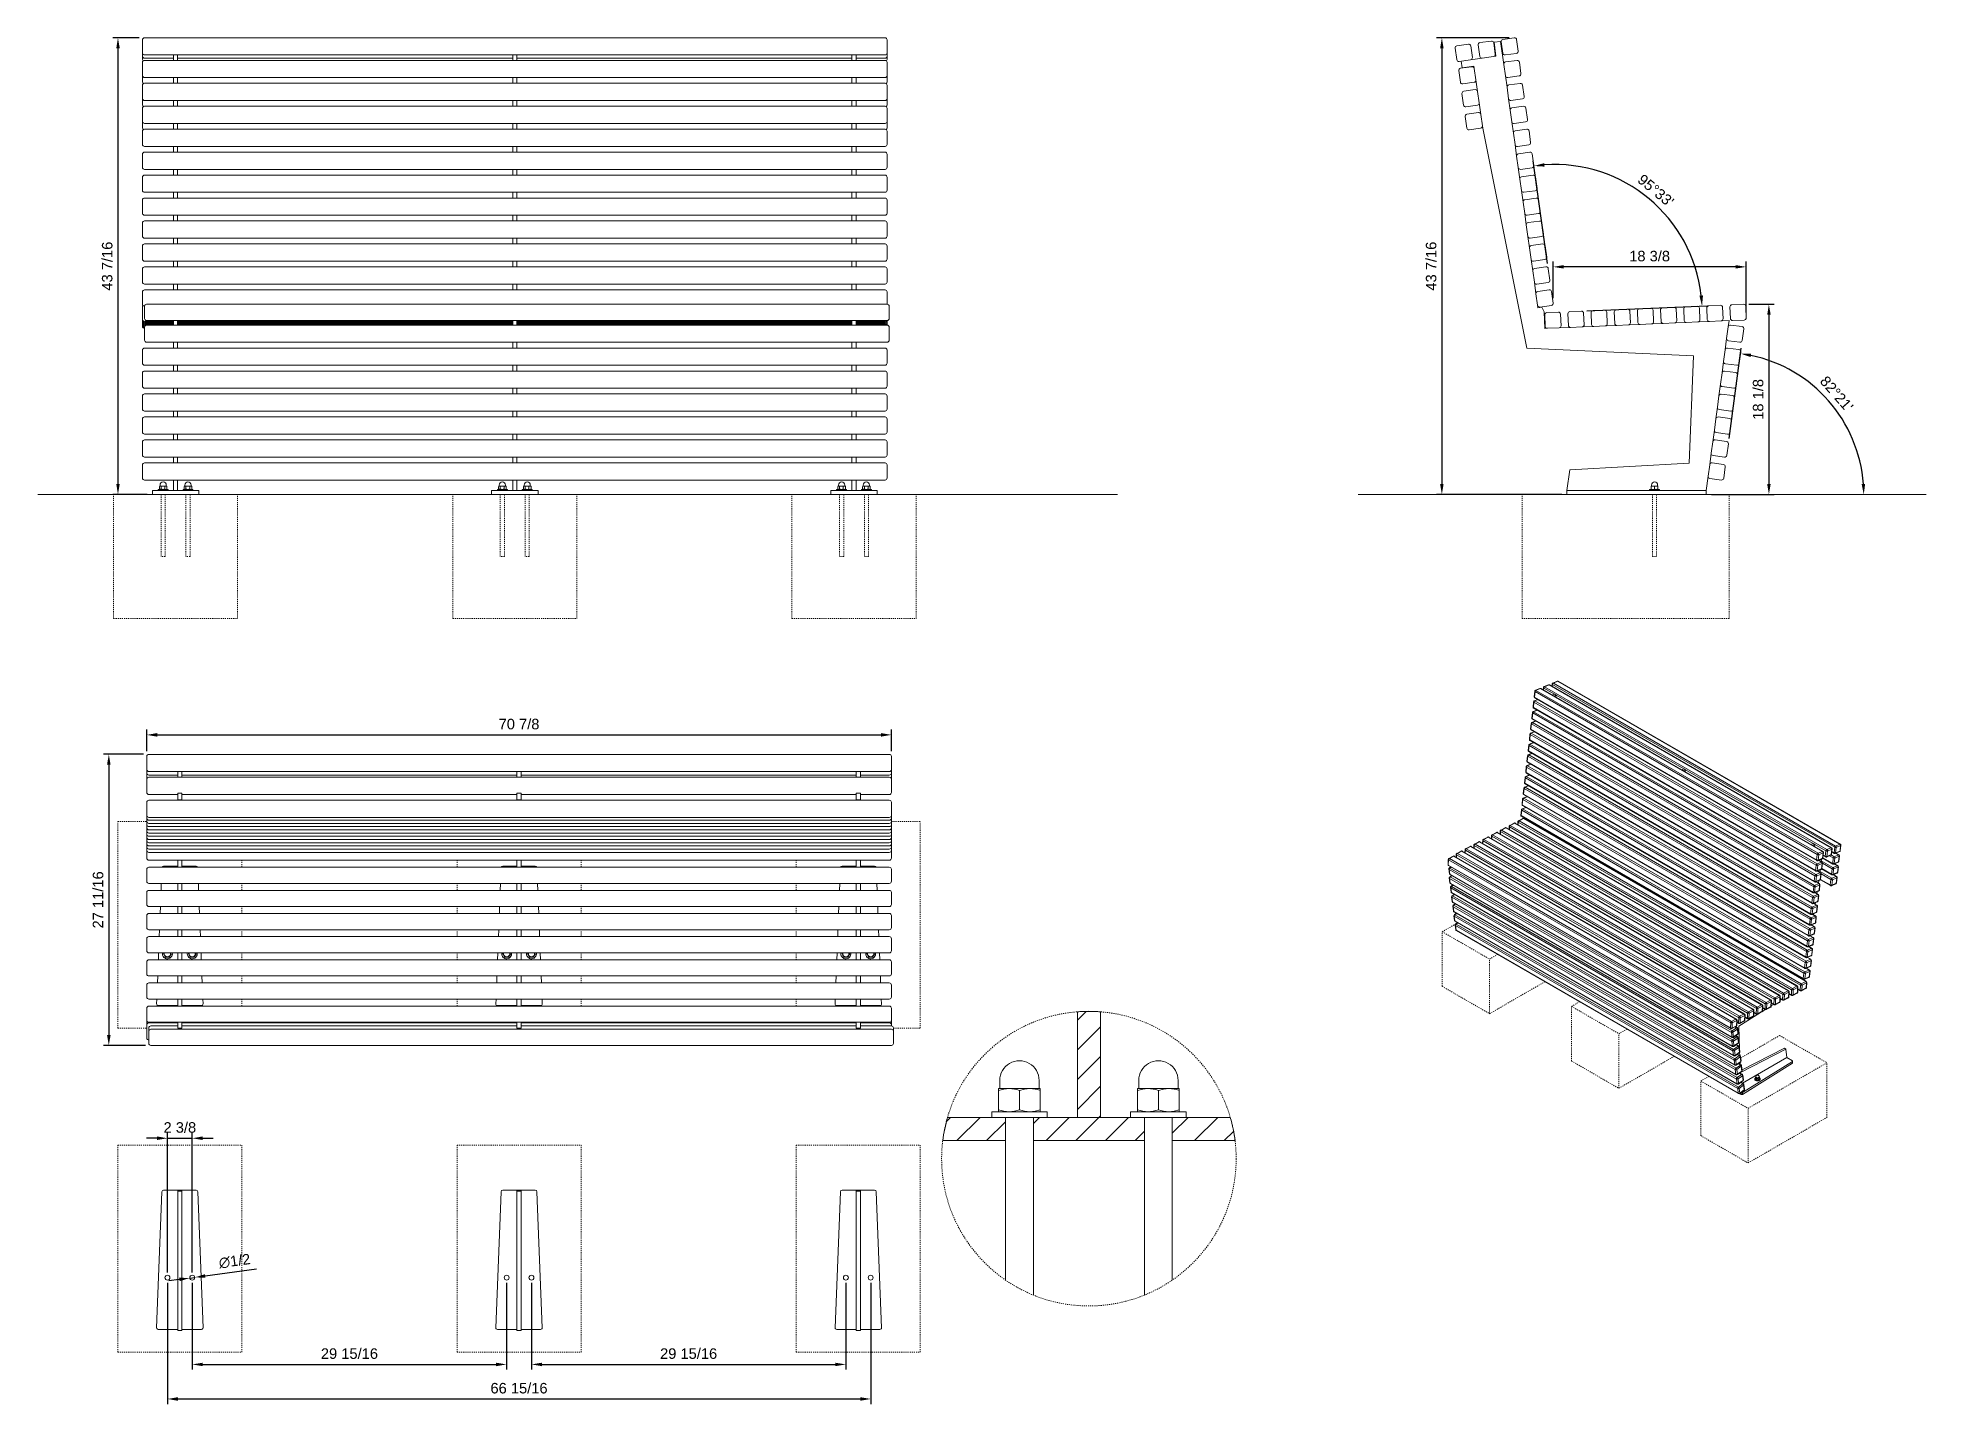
# Model space of a CAD drawing. Header units: inches. Extents: x -2 to 178, y 1 to 131.
import ezdxf

# ---------------------------------------------------------------- set-up
doc = ezdxf.new("R2010")
doc.units = ezdxf.units.IN
doc.linetypes.add('HIDDEN', pattern=[1.905, 1.27, -0.635])
for name, color, linetype, lineweight in [('ZANO_R', 7, 'Continuous', 0), ('ZANO_R_przerywana', 250, 'HIDDEN', 0), ('ZANO_W', 1, 'Continuous', 0)]:
    doc.layers.add(name, color=color, linetype=linetype, lineweight=lineweight)
doc.styles.get("Standard").update_dxf_attribs({"font": 'ARIALUNI.TTF'})
doc.dimstyles.new('amerykanie', dxfattribs={"dimtxt": 50, "dimasz": 50, "dimexe": 0.5, "dimexo": 0.5, "dimgap": 1, "dimtad": 1, "dimdec": 0, "dimzin": 0, "dimlunit": 5, "dimtxsty": 'Standard', "dimcen": 0.09, "dimclrd": 1, "dimclre": 1, "dimclrt": 1, "dimazin": 0, "dimtfac": 1, "dimtdec": 0, "dimtmove": 0, "dimatfit": 3, "dimfxl": 1, "dimtzin": 0, "dimarcsym": 1})

msp = doc.modelspace()

# ---------------------------------------------------------------- blocks, each defined once
blk = doc.blocks.new('*D361')
at = {"layer": 'ZANO_W', "color": 1, "lineweight": -2}
for p, q in [((7.59, 131.36), (5.06, 131.36)), ((5.56, 130.36), (5.56, 88.9)), ((8.34, 87.9), (5.06, 87.9))]:
    blk.add_line(p, q, dxfattribs=at)
at = {"layer": 'ZANO_W', "color": 1}
for points in [[(5.73, 130.36), (5.4, 130.36), (5.56, 131.36)], [(5.4, 88.9), (5.73, 88.9), (5.56, 87.9)]]:
    blk.add_solid(points, dxfattribs=at)
at = {"layer": 'ZANO_W', "color": 1, "insert": (4.54, 109.63), "char_height": 1, "attachment_point": 5, "rotation": 90}
blk.add_mtext('43 7/16', dxfattribs=at)
blk = doc.blocks.new('*D362')
at = {"layer": 'ZANO_W', "color": 1, "lineweight": -2}
for p, q in [((8.3, 63.48), (8.3, 65.53)), ((9.3, 65.03), (78.17, 65.03)), ((79.17, 63.48), (79.17, 65.53))]:
    blk.add_line(p, q, dxfattribs=at)
at = {"layer": 'ZANO_W', "color": 1}
for points in [[(9.3, 65.2), (9.3, 64.86), (8.3, 65.03)], [(78.17, 64.86), (78.17, 65.2), (79.17, 65.03)]]:
    blk.add_solid(points, dxfattribs=at)
at = {"layer": 'ZANO_W', "color": 1, "insert": (43.73, 66.05), "char_height": 1, "attachment_point": 5}
blk.add_mtext('70 7/8', dxfattribs=at)
blk = doc.blocks.new('*D363')
at = {"layer": 'ZANO_W', "color": 1, "lineweight": -2}
for p, q in [((8, 63.18), (4.19, 63.18)), ((4.69, 62.18), (4.69, 36.48)), ((8.19, 35.48), (4.19, 35.48))]:
    blk.add_line(p, q, dxfattribs=at)
at = {"layer": 'ZANO_W', "color": 1}
for points in [[(4.86, 62.18), (4.52, 62.18), (4.69, 63.18)], [(4.52, 36.48), (4.86, 36.48), (4.69, 35.48)]]:
    blk.add_solid(points, dxfattribs=at)
at = {"layer": 'ZANO_W', "color": 1, "insert": (3.67, 49.33), "char_height": 1, "attachment_point": 5, "rotation": 90}
blk.add_mtext('27 11/16', dxfattribs=at)
blk = doc.blocks.new('*D364')
at = {"layer": 'ZANO_W', "color": 1, "lineweight": -2}
for p, q in [((137.95, 131.36), (131.06, 131.36)), ((131.56, 130.36), (131.56, 88.9)), ((142.96, 87.9), (131.06, 87.9))]:
    blk.add_line(p, q, dxfattribs=at)
at = {"layer": 'ZANO_W', "color": 1}
for points in [[(131.72, 130.36), (131.39, 130.36), (131.56, 131.36)], [(131.39, 88.9), (131.72, 88.9), (131.56, 87.9)]]:
    blk.add_solid(points, dxfattribs=at)
at = {"layer": 'ZANO_W', "color": 1, "insert": (130.54, 109.63), "char_height": 1, "attachment_point": 5, "rotation": 90}
blk.add_mtext('43 7/16', dxfattribs=at)
blk = doc.blocks.new('*D365')
at = {"layer": 'ZANO_W', "color": 1, "lineweight": -2}
for p, q in [((160.77, 106), (163.18, 106)), ((162.68, 105), (162.68, 88.9)), ((157.22, 87.9), (163.18, 87.9))]:
    blk.add_line(p, q, dxfattribs=at)
at = {"layer": 'ZANO_W', "color": 1}
for points in [[(162.85, 105), (162.52, 105), (162.68, 106)], [(162.52, 88.9), (162.85, 88.9), (162.68, 87.9)]]:
    blk.add_solid(points, dxfattribs=at)
at = {"layer": 'ZANO_W', "color": 1, "insert": (161.66, 96.95), "char_height": 1, "attachment_point": 5, "rotation": 90}
blk.add_mtext('18 1/8', dxfattribs=at)
blk = doc.blocks.new('*D366')
at = {"layer": 'ZANO_W', "color": 1, "lineweight": -2}
for p, q in [((142.15, 106.57), (142.15, 110.06)), ((160.52, 105.21), (160.52, 110.06)), ((159.52, 109.56), (143.15, 109.56))]:
    blk.add_line(p, q, dxfattribs=at)
at = {"layer": 'ZANO_W', "color": 1}
for points in [[(143.15, 109.73), (143.15, 109.4), (142.15, 109.56)], [(159.52, 109.4), (159.52, 109.73), (160.52, 109.56)]]:
    blk.add_solid(points, dxfattribs=at)
at = {"layer": 'ZANO_W', "color": 1, "insert": (151.33, 110.58), "char_height": 1, "attachment_point": 5}
blk.add_mtext('18 3/8', dxfattribs=at)
blk = doc.blocks.new('*D367')
at = {"layer": 'ZANO_W', "color": 1, "lineweight": -2}
for p, q in [((10.27, 13.88), (10.27, 27.15)), ((12.63, 13.88), (12.63, 27.15)), ((9.27, 26.65), (8.27, 26.65)), ((10.27, 26.65), (12.63, 26.65)), ((13.63, 26.65), (14.63, 26.65))]:
    blk.add_line(p, q, dxfattribs=at)
at = {"layer": 'ZANO_W', "color": 1}
for points in [[(9.27, 26.48), (9.27, 26.82), (10.27, 26.65)], [(13.63, 26.82), (13.63, 26.48), (12.63, 26.65)]]:
    blk.add_solid(points, dxfattribs=at)
at = {"layer": 'ZANO_W', "color": 1, "insert": (11.45, 27.67), "char_height": 1, "attachment_point": 5}
blk.add_mtext('2 3/8', dxfattribs=at)
blk = doc.blocks.new('*D368')
at = {"layer": 'ZANO_W', "color": 1, "lineweight": -2}
for p, q in [((12.63, 12.88), (12.63, 4.63)), ((42.55, 12.88), (42.55, 4.63)), ((13.63, 5.13), (41.55, 5.13))]:
    blk.add_line(p, q, dxfattribs=at)
at = {"layer": 'ZANO_W', "color": 1}
for points in [[(13.63, 5.29), (13.63, 4.96), (12.63, 5.13)], [(41.55, 4.96), (41.55, 5.29), (42.55, 5.13)]]:
    blk.add_solid(points, dxfattribs=at)
at = {"layer": 'ZANO_W', "color": 1, "insert": (27.59, 6.15), "char_height": 1, "attachment_point": 5}
blk.add_mtext('29 15/16', dxfattribs=at)
blk = doc.blocks.new('*D369')
at = {"layer": 'ZANO_W', "color": 1, "lineweight": -2}
for p, q in [((44.91, 12.88), (44.91, 4.63)), ((74.83, 12.88), (74.83, 4.63)), ((45.91, 5.13), (73.83, 5.13))]:
    blk.add_line(p, q, dxfattribs=at)
at = {"layer": 'ZANO_W', "color": 1}
for points in [[(45.91, 5.29), (45.91, 4.96), (44.91, 5.13)], [(73.83, 4.96), (73.83, 5.29), (74.83, 5.13)]]:
    blk.add_solid(points, dxfattribs=at)
at = {"layer": 'ZANO_W', "color": 1, "insert": (59.87, 6.15), "char_height": 1, "attachment_point": 5}
blk.add_mtext('29 15/16', dxfattribs=at)
blk = doc.blocks.new('*D370')
at = {"layer": 'ZANO_W', "color": 1, "lineweight": -2}
for p, q in [((10.27, 12.88), (10.27, 1.34)), ((77.2, 12.88), (77.2, 1.34)), ((11.27, 1.84), (76.2, 1.84))]:
    blk.add_line(p, q, dxfattribs=at)
at = {"layer": 'ZANO_W', "color": 1}
for points in [[(11.27, 2.01), (11.27, 1.67), (10.27, 1.84)], [(76.2, 1.67), (76.2, 2.01), (77.2, 1.84)]]:
    blk.add_solid(points, dxfattribs=at)
at = {"layer": 'ZANO_W', "color": 1, "insert": (43.73, 2.86), "char_height": 1, "attachment_point": 5}
blk.add_mtext('66 15/16', dxfattribs=at)
blk = doc.blocks.new('*D371')
at = {"layer": 'ZANO_W', "color": 1, "lineweight": -2}
for p, q in [((141.62, 109.88), (140.25, 119.66)), ((145.35, 105.37), (156.82, 105.85))]:
    blk.add_line(p, q, dxfattribs=at)
blk.add_arc((142.27, 105.24), 14.06, 6.4956, 93.8993, dxfattribs=at)
at = {"layer": 'ZANO_W', "color": 1}
for points in [[(141.29, 119.43), (141.33, 119.1), (140.32, 119.16)], [(156.07, 106.82), (156.41, 106.84), (156.32, 105.83)]]:
    blk.add_solid(points, dxfattribs=at)
at = {"layer": 'ZANO_W', "color": 1, "insert": (151.92, 116.82), "char_height": 1, "attachment_point": 5, "rotation": 320.1974}
blk.add_mtext("95%%d33'", dxfattribs=at)
blk = doc.blocks.new('*D372')
at = {"layer": 'ZANO_W', "color": 1, "lineweight": -2}
blk.add_line((158.89, 93.22), (160.04, 101.81), dxfattribs=at)
blk.add_arc((158.18, 87.9), 13.53, 4.2344, 78.1236, dxfattribs=at)
at = {"layer": 'ZANO_W', "color": 1}
for points in [[(160.99, 101.31), (160.93, 100.98), (159.98, 101.31)], [(171.51, 88.89), (171.84, 88.9), (171.71, 87.9)]]:
    blk.add_solid(points, dxfattribs=at)
at = {"layer": 'ZANO_W', "color": 1, "insert": (169.13, 97.48), "char_height": 1, "attachment_point": 5, "rotation": 311.179}
blk.add_mtext("82%%d21'", dxfattribs=at)
blk = doc.blocks.new('*D373')
at = {"layer": 'ZANO_W', "color": 1, "lineweight": -2}
for p, q in [((11.4, 13.22), (10.41, 13.08)), ((12.4, 13.35), (12.86, 13.41)), ((18.74, 14.2), (13.86, 13.54))]:
    blk.add_line(p, q, dxfattribs=at)
at = {"layer": 'ZANO_W', "color": 1}
for points in [[(11.43, 13.05), (11.38, 13.38), (12.4, 13.35)], [(13.83, 13.71), (13.88, 13.38), (12.86, 13.41)]]:
    blk.add_solid(points, dxfattribs=at)
at = {"layer": 'ZANO_W', "color": 1, "insert": (16.66, 14.95), "char_height": 1, "attachment_point": 5, "rotation": 7.6106}
blk.add_mtext('∅1/2', dxfattribs=at)

# ---------------------------------------------------------------- dimensions: what is measured, and where the dimension line sits
at = {"layer": 'ZANO_W'}
for base, p1, p2, picture, middle in [((5.56199, 87.89868), (8.09121, 131.35906), (8.83565, 87.89868), '*D361', (4.54289, 109.62887)), ((131.55823, 87.89868), (138.45026, 131.35715), (143.46427, 87.89868), '*D364', (130.53913, 109.62792)), ((162.68255, 87.89868), (160.26653, 105.99911), (156.72015, 87.89868), '*D365', (161.66345, 96.94889)), ((4.69024, 35.47961), (8.49637, 63.17563), (8.69322, 35.47961), '*D363', (3.67114, 49.32762))]:
    dim = msp.add_linear_dim(base=base, p1=p1, p2=p2, angle=90, dimstyle='amerykanie', override={"dimtxt": 1, "dimasz": 1, "dimgap": 0.5, "dimdec": 4, "dimaunit": 1, "dimadec": 1, "dimtdec": 4, "dimtmove": 1, "dimfrac": 2}, dxfattribs=at)
    dim.commit()
    dim.dimension.update_dxf_attribs({"geometry": picture, "text_midpoint": middle})
for base, line1, line2, picture, middle in [((153.88871, 113.15693), ((141.68679, 109.38905), (141.83972, 108.29735)), ((143.74588, 105.30086), (144.84726, 105.34741)), '*D371', (151.91967, 116.82134)), ((170.18678, 94.13808), ((177.6545, 87.89868), (123.58422, 87.89868)), ((158.82433, 92.72475), (158.67774, 91.63218)), '*D372', (169.12721, 97.47796))]:
    dim = msp.add_angular_dim_2l(base=base, line1=line1, line2=line2, dimstyle='amerykanie', override={"dimtxt": 1, "dimasz": 1, "dimgap": 0.5, "dimdec": 4, "dimaunit": 1, "dimadec": 1, "dimtdec": 4, "dimtmove": 1, "dimfrac": 2}, dxfattribs=at)
    dim.commit()
    dim.dimension.update_dxf_attribs({"geometry": picture, "text_midpoint": middle})
for base, p1, p2, picture, middle in [((142.14696, 109.56469), (160.51807, 104.70937), (142.14696, 106.07208), '*D366', (151.33252, 110.58379)), ((79.16552, 65.03011), (8.29952, 62.97878), (79.16552, 62.97878), '*D362', (43.73252, 66.04921)), ((77.19702, 1.84102), (10.26802, 13.38097), (77.19702, 13.38097), '*D370', (43.73252, 2.86012)), ((42.55142, 5.12694), (12.63022, 13.38097), (42.55142, 13.38097), '*D368', (27.59082, 6.14604)), ((74.83482, 5.12694), (44.91362, 13.38097), (74.83482, 13.38097), '*D369', (59.87422, 6.14604))]:
    dim = msp.add_linear_dim(base=base, p1=p1, p2=p2, dimstyle='amerykanie', override={"dimtxt": 1, "dimasz": 1, "dimgap": 0.5, "dimdec": 4, "dimaunit": 1, "dimadec": 1, "dimtdec": 4, "dimtmove": 1, "dimfrac": 2}, dxfattribs=at)
    dim.commit()
    dim.dimension.update_dxf_attribs({"geometry": picture, "text_midpoint": middle})
dim = msp.add_linear_dim(base=(12.63022, 26.65016), p1=(10.26802, 13.38097), p2=(12.63022, 13.38097), dimstyle='amerykanie', override={"dimtxt": 1, "dimasz": 1, "dimgap": 0.5, "dimdec": 4, "dimaunit": 1, "dimadec": 1, "dimtdec": 4, "dimtmove": 1, "dimfrac": 2}, dxfattribs=at)
dim.commit()
dim.dimension.update_dxf_attribs({"geometry": '*D367', "text_midpoint": (11.44912, 26.65016), "dimtype": 160})
dim = msp.add_diameter_dim_2p(p1=(12.39608, 13.34969), p2=(12.86436, 13.41226), dimstyle='amerykanie', override={"dimtxt": 1, "dimasz": 1, "dimgap": 0.5, "dimdec": 4, "dimaunit": 1, "dimadec": 1, "dimtdec": 4, "dimtmove": 1, "dimfrac": 2}, dxfattribs=at)
dim.commit()
dim.dimension.update_dxf_attribs({"geometry": '*D373', "text_midpoint": (16.65629, 14.94708)})

# ---------------------------------------------------------------- linework, layer by layer
at = {"layer": 'ZANO_R'}
for p, q in [((78.56351, 131.35906), (8.09121, 131.35906)), ((137.35856, 131.20422), (138.45026, 131.35715)), ((7.89436, 130.07051), (7.89436, 131.16221)), ((7.89436, 129.91757), (7.89436, 130.07051)), ((7.89436, 129.76464), (7.89436, 129.91757)), ((7.89436, 129.6117), (7.89436, 129.76464)), ((7.89436, 129.45876), (7.89436, 129.6117)), ((7.89436, 129.30583), (7.89436, 129.45876)), ((8.09121, 129.72072), (78.56351, 129.72072)), ((8.09121, 129.41485), (10.84711, 129.41485)), ((10.84711, 129.20919), (10.84711, 129.72072)), ((11.24081, 129.20919), (11.24081, 129.72072)), ((11.24081, 129.41485), (43.13051, 129.41485)), ((43.13051, 129.20919), (43.13051, 129.72072)), ((43.52421, 129.20919), (43.52421, 129.72072)), ((43.52421, 129.41485), (75.41391, 129.41485)), ((75.41391, 129.20919), (75.41391, 129.72072)), ((75.80761, 129.20919), (75.80761, 129.72072)), ((75.80761, 129.41485), (78.56351, 129.41485)), ((78.76036, 131.16221), (78.76036, 130.07051)), ((78.76036, 130.07051), (78.76036, 129.91757)), ((78.76036, 129.91757), (78.76036, 129.76464)), ((78.76036, 129.76464), (78.76036, 129.6117)), ((78.76036, 129.6117), (78.76036, 129.45876)), ((78.76036, 129.45876), (78.76036, 129.30583)), ((132.97706, 129.27852), (132.82412, 130.37022)), ((132.99176, 130.59247), (134.08346, 130.74541)), ((135.38272, 129.41675), (134.29102, 129.26382)), ((134.30572, 130.57777), (134.45865, 129.48607)), ((135.16046, 129.58439), (135.00752, 130.67609)), ((135.17516, 130.89835), (136.26686, 131.05128)), ((136.47442, 129.56969), (135.38272, 129.41675)), ((136.70835, 129.60246), (136.47442, 129.56969)), ((136.48912, 130.88365), (136.64205, 129.79195)), ((137.14647, 131.01549), (136.52264, 130.9281)), ((136.52264, 130.9281), (136.70835, 129.60246)), ((137.45234, 128.83209), (137.14647, 131.01549)), ((137.34386, 129.89026), (137.19092, 130.98196)), ((138.65782, 129.87556), (137.56612, 129.72263)), ((138.67252, 131.18952), (138.82545, 130.09782)), ((7.89436, 127.92064), (7.89436, 129.01234)), ((7.89436, 127.7677), (7.89436, 127.92064)), ((7.89436, 127.31982), (7.89436, 127.7677)), ((78.56351, 129.20919), (8.09121, 129.20919)), ((78.76036, 129.01234), (78.76036, 127.92064)), ((78.76036, 127.92064), (78.76036, 127.7677)), ((78.76036, 127.7677), (78.76036, 127.31982)), ((133.31646, 127.13957), (133.16352, 128.23127)), ((134.29102, 129.26382), (133.19932, 129.11088)), ((133.33116, 128.45353), (134.42286, 128.60646)), ((133.394, 129.13815), (133.4814, 128.51433)), ((133.4814, 128.51433), (134.61234, 128.67276)), ((134.61234, 128.67276), (134.64512, 128.43882)), ((134.64512, 128.43882), (134.79805, 127.34713)), ((137.60528, 127.74039), (137.45234, 128.83209)), ((137.75822, 126.64869), (137.60528, 127.74039)), ((137.61998, 129.05435), (138.71168, 129.20728)), ((138.91924, 127.72569), (137.82754, 127.57275)), ((138.93394, 129.03965), (139.08687, 127.94795)), ((7.89436, 127.16688), (7.89436, 127.31982)), ((7.89436, 125.73724), (7.89436, 126.82894)), ((8.09121, 127.57085), (78.56351, 127.57085)), ((78.56351, 127.02579), (8.09121, 127.02579)), ((10.84711, 127.02579), (10.84711, 127.57085)), ((11.24081, 127.02579), (11.24081, 127.57085)), ((43.13051, 127.02579), (43.13051, 127.57085)), ((43.52421, 127.02579), (43.52421, 127.57085)), ((75.41391, 127.02579), (75.41391, 127.57085)), ((75.80761, 127.02579), (75.80761, 127.57085)), ((78.76036, 127.31982), (78.76036, 127.16688)), ((78.76036, 126.82894), (78.76036, 125.73724)), ((133.62233, 124.95617), (133.4694, 126.04787)), ((134.63042, 127.12487), (133.53872, 126.97193)), ((133.63703, 126.27013), (134.72873, 126.42306)), ((134.79805, 127.34713), (134.95099, 126.25543)), ((134.95099, 126.25543), (135.10393, 125.16373)), ((137.91115, 125.55699), (137.75822, 126.64869)), ((137.92585, 126.87095), (139.01755, 127.02388)), ((139.23981, 126.85625), (139.39274, 125.76455)), ((7.89436, 125.5843), (7.89436, 125.73724)), ((7.89436, 125.13642), (7.89436, 125.5843)), ((7.89436, 124.98348), (7.89436, 125.13642)), ((7.89436, 123.55384), (7.89436, 124.64554)), ((8.09121, 125.38745), (78.56351, 125.38745)), ((78.56351, 124.84239), (8.09121, 124.84239)), ((10.84711, 124.84239), (10.84711, 125.38745)), ((11.24081, 124.84239), (11.24081, 125.38745)), ((43.13051, 124.84239), (43.13051, 125.38745)), ((43.52421, 124.84239), (43.52421, 125.38745)), ((75.41391, 124.84239), (75.41391, 125.38745)), ((75.80761, 124.84239), (75.80761, 125.38745)), ((78.76036, 125.73724), (78.76036, 125.5843)), ((78.76036, 125.5843), (78.76036, 125.13642)), ((78.76036, 125.13642), (78.76036, 124.98348)), ((78.76036, 124.64554), (78.76036, 123.55384)), ((134.93629, 124.94147), (133.84459, 124.78853)), ((133.94291, 124.08673), (135.03461, 124.23966)), ((135.10393, 125.16373), (135.25686, 124.07203)), ((135.25686, 124.07203), (135.4098, 122.98033)), ((138.06409, 124.46529), (137.91115, 125.55699)), ((138.21703, 123.37359), (138.06409, 124.46529)), ((139.22511, 125.54229), (138.13341, 125.38935)), ((138.23173, 124.68755), (139.32343, 124.84048)), ((139.54568, 124.67285), (139.69862, 123.58115)), ((7.89436, 123.4009), (7.89436, 123.55384)), ((7.89436, 122.95302), (7.89436, 123.4009)), ((7.89436, 122.80008), (7.89436, 122.95302)), ((7.89436, 121.37044), (7.89436, 122.46214)), ((8.09121, 123.20405), (78.56351, 123.20405)), ((78.56351, 122.65899), (8.09121, 122.65899)), ((10.84711, 122.65899), (10.84711, 123.20405)), ((11.24081, 122.65899), (11.24081, 123.20405)), ((43.13051, 122.65899), (43.13051, 123.20405)), ((43.52421, 122.65899), (43.52421, 123.20405)), ((75.41391, 122.65899), (75.41391, 123.20405)), ((75.80761, 122.65899), (75.80761, 123.20405)), ((78.76036, 123.55384), (78.76036, 123.4009)), ((78.76036, 123.4009), (78.76036, 122.95302)), ((78.76036, 122.95302), (78.76036, 122.80008)), ((78.76036, 122.46214), (78.76036, 121.37044)), ((133.92821, 122.77277), (133.77527, 123.86447)), ((135.24216, 122.75807), (134.15046, 122.60514)), ((135.4098, 122.98033), (135.44257, 122.74639)), ((135.44257, 122.74639), (139.65856, 101.83773)), ((138.36996, 122.28189), (138.21703, 123.37359)), ((138.5229, 121.19019), (138.36996, 122.28189)), ((139.53098, 123.35889), (138.43928, 123.20596)), ((138.5376, 122.50415), (139.6293, 122.65709)), ((139.85155, 122.48945), (140.00449, 121.39775)), ((7.89436, 121.2175), (7.89436, 121.37044)), ((8.09121, 121.02065), (78.56351, 121.02065)), ((78.56351, 120.47559), (8.09121, 120.47559)), ((10.84711, 120.47559), (10.84711, 121.02065)), ((11.24081, 120.47559), (11.24081, 121.02065)), ((43.13051, 120.47559), (43.13051, 121.02065)), ((43.52421, 120.47559), (43.52421, 121.02065)), ((75.41391, 120.47559), (75.41391, 121.02065)), ((75.80761, 120.47559), (75.80761, 121.02065)), ((78.76036, 121.37044), (78.76036, 121.2175)), ((138.67583, 120.09849), (138.5229, 121.19019)), ((139.83685, 121.17549), (138.74515, 121.02256)), ((138.84347, 120.32075), (139.93517, 120.47369)), ((7.89436, 119.18704), (7.89436, 120.27874)), ((7.89436, 119.0341), (7.89436, 119.18704)), ((8.09121, 118.83725), (78.56351, 118.83725)), ((10.84711, 118.29219), (10.84711, 118.83725)), ((11.24081, 118.29219), (11.24081, 118.83725)), ((43.13051, 118.29219), (43.13051, 118.83725)), ((43.52421, 118.29219), (43.52421, 118.83725)), ((75.41391, 118.29219), (75.41391, 118.83725)), ((75.80761, 118.29219), (75.80761, 118.83725)), ((78.76036, 120.27874), (78.76036, 119.18704)), ((78.76036, 119.18704), (78.76036, 119.0341)), ((138.82877, 119.00679), (138.67583, 120.09849)), ((138.98171, 117.91509), (138.82877, 119.00679)), ((140.14273, 118.99209), (139.05103, 118.83916)), ((140.15743, 120.30605), (140.31036, 119.21435)), ((7.89436, 117.00364), (7.89436, 118.09534)), ((7.89436, 116.8507), (7.89436, 117.00364)), ((78.56351, 118.29219), (8.09121, 118.29219)), ((78.76036, 118.09534), (78.76036, 117.00364)), ((78.76036, 117.00364), (78.76036, 116.8507)), ((139.13464, 116.82339), (138.98171, 117.91509)), ((139.28758, 115.7317), (139.13464, 116.82339)), ((139.14934, 118.13735), (140.24104, 118.29029)), ((140.4633, 118.12265), (140.61624, 117.03095)), ((7.89436, 114.82024), (7.89436, 115.91194)), ((8.09121, 116.65385), (78.56351, 116.65385)), ((78.56351, 116.10879), (8.09121, 116.10879)), ((10.84711, 116.10879), (10.84711, 116.65385)), ((11.24081, 116.10879), (11.24081, 116.65385)), ((43.13051, 116.10879), (43.13051, 116.65385)), ((43.52421, 116.10879), (43.52421, 116.65385)), ((75.41391, 116.10879), (75.41391, 116.65385)), ((75.80761, 116.10879), (75.80761, 116.65385)), ((78.76036, 115.91194), (78.76036, 114.82024)), ((139.44052, 114.63999), (139.28758, 115.7317)), ((140.4486, 116.80869), (139.3569, 116.65576)), ((139.45521, 115.95395), (140.54692, 116.10689)), ((140.76917, 115.93925), (140.92211, 114.84755)), ((7.89436, 114.6673), (7.89436, 114.82024)), ((7.89436, 112.63684), (7.89436, 113.72854)), ((8.09121, 114.47046), (78.56351, 114.47046)), ((78.56351, 113.92539), (8.09121, 113.92539)), ((10.84711, 113.92539), (10.84711, 114.47046)), ((11.24081, 113.92539), (11.24081, 114.47046)), ((43.13051, 113.92539), (43.13051, 114.47046)), ((43.52421, 113.92539), (43.52421, 114.47046)), ((75.41391, 113.92539), (75.41391, 114.47046)), ((75.80761, 113.92539), (75.80761, 114.47046)), ((78.76036, 114.82024), (78.76036, 114.6673)), ((78.76036, 113.72854), (78.76036, 112.63684)), ((139.59345, 113.5483), (139.44052, 114.63999)), ((139.74639, 112.4566), (139.59345, 113.5483)), ((140.75447, 114.62529), (139.66277, 114.47236)), ((139.76109, 113.77055), (140.85279, 113.92349)), ((141.07504, 113.75585), (141.22798, 112.66415)), ((7.89436, 112.48391), (7.89436, 112.63684)), ((7.89436, 110.45344), (7.89436, 111.54514)), ((8.09121, 112.28706), (78.56351, 112.28706)), ((78.56351, 111.74199), (8.09121, 111.74199)), ((10.84711, 111.74199), (10.84711, 112.28706)), ((11.24081, 111.74199), (11.24081, 112.28706)), ((43.13051, 111.74199), (43.13051, 112.28706)), ((43.52421, 111.74199), (43.52421, 112.28706)), ((75.41391, 111.74199), (75.41391, 112.28706)), ((75.80761, 111.74199), (75.80761, 112.28706)), ((78.76036, 112.63684), (78.76036, 112.48391)), ((78.76036, 111.54514), (78.76036, 110.45344)), ((139.89932, 111.3649), (139.74639, 112.4566)), ((141.06034, 112.4419), (139.96864, 112.28896)), ((140.06696, 111.58715), (141.15866, 111.74009)), ((141.38092, 111.57245), (141.53385, 110.48075)), ((7.89436, 110.30051), (7.89436, 110.45344)), ((8.09121, 110.10366), (78.56351, 110.10366)), ((10.84711, 109.55859), (10.84711, 110.10366)), ((11.24081, 109.55859), (11.24081, 110.10366)), ((43.13051, 109.55859), (43.13051, 110.10366)), ((43.52421, 109.55859), (43.52421, 110.10366)), ((75.41391, 109.55859), (75.41391, 110.10366)), ((75.80761, 109.55859), (75.80761, 110.10366)), ((78.76036, 110.45344), (78.76036, 110.30051)), ((140.05226, 110.2732), (139.89932, 111.3649)), ((140.2052, 109.1815), (140.05226, 110.2732)), ((141.36622, 110.2585), (140.27452, 110.10556)), ((7.89436, 108.27004), (7.89436, 109.36174)), ((7.89436, 108.11711), (7.89436, 108.27004)), ((78.56351, 109.55859), (8.09121, 109.55859)), ((8.09121, 107.92026), (78.56351, 107.92026)), ((10.84711, 107.37519), (10.84711, 107.92026)), ((11.24081, 107.37519), (11.24081, 107.92026)), ((43.13051, 107.37519), (43.13051, 107.92026)), ((43.52421, 107.37519), (43.52421, 107.92026)), ((75.41391, 107.37519), (75.41391, 107.92026)), ((75.80761, 107.37519), (75.80761, 107.92026)), ((78.76036, 109.36174), (78.76036, 108.27004)), ((78.76036, 108.27004), (78.76036, 108.11711)), ((140.35813, 108.0898), (140.2052, 109.1815)), ((140.51107, 106.9981), (140.35813, 108.0898)), ((140.37283, 109.40375), (141.46453, 109.55669)), ((141.67209, 108.0751), (140.58039, 107.92216)), ((141.68679, 109.38905), (141.83972, 108.29735)), ((7.89436, 106.08664), (7.89436, 107.17834)), ((7.89436, 105.93371), (7.89436, 106.08664)), ((78.56351, 107.37519), (8.09121, 107.37519)), ((78.76036, 107.17834), (78.76036, 106.08664)), ((78.76036, 106.08664), (78.76036, 105.99928)), ((140.664, 105.9064), (140.51107, 106.9981)), ((140.67871, 107.22035), (141.7704, 107.37329)), ((141.99266, 107.20565), (142.1456, 106.11395)), ((7.89436, 104.60795), (7.89436, 105.70933)), ((7.89436, 104.5614), (7.89436, 104.60795)), ((7.89436, 104.51485), (7.89436, 104.5614)), ((7.89436, 104.4683), (7.89436, 104.51485)), ((7.89436, 104.42176), (7.89436, 104.4683)), ((7.89436, 104.37521), (7.89436, 104.42176)), ((7.89436, 104.32866), (7.89436, 104.37521)), ((7.89436, 104.28211), (7.89436, 104.32866)), ((7.89436, 104.23556), (7.89436, 104.28211)), ((8.12077, 105.90618), (8.09121, 105.90618)), ((8.09121, 104.70105), (8.09121, 105.80243)), ((8.09121, 104.6545), (8.09121, 104.70105)), ((8.09121, 104.36455), (10.84711, 104.36455)), ((8.09121, 104.27145), (10.84711, 104.27145)), ((78.76036, 105.99928), (8.28806, 105.99928)), ((8.28806, 104.45765), (78.76036, 104.45765)), ((10.84711, 104.44341), (11.24081, 104.44341)), ((10.84711, 104.02007), (10.84711, 104.44341)), ((11.24081, 104.02007), (11.24081, 104.44341)), ((11.24081, 104.36455), (43.13051, 104.36455)), ((11.24081, 104.27145), (43.13051, 104.27145)), ((43.13051, 104.44341), (43.52421, 104.44341)), ((43.13051, 104.02007), (43.13051, 104.44341)), ((43.52421, 104.02007), (43.52421, 104.44341)), ((43.52421, 104.36455), (75.41391, 104.36455)), ((43.52421, 104.27145), (75.41391, 104.27145)), ((75.41391, 104.44341), (75.80761, 104.44341)), ((75.41391, 104.02007), (75.41391, 104.44341)), ((75.80761, 104.02007), (75.80761, 104.44341)), ((75.80761, 104.36455), (78.56351, 104.36455)), ((75.80761, 104.27145), (78.56351, 104.27145)), ((78.76036, 104.45765), (78.76036, 104.42176)), ((78.76036, 104.42176), (78.76036, 104.37521)), ((78.76036, 104.37521), (78.76036, 104.32866)), ((78.76036, 104.32866), (78.76036, 104.28211)), ((78.76036, 104.28211), (78.76036, 104.23556)), ((78.95721, 105.80243), (78.95721, 104.70105)), ((78.95721, 104.70105), (78.95721, 104.6545)), ((140.69678, 105.67246), (140.664, 105.9064)), ((141.08667, 105.72708), (140.69678, 105.67246)), ((141.97796, 105.8917), (140.88626, 105.73876)), ((141.30364, 105.27831), (141.08667, 105.72708)), ((141.37022, 103.70305), (141.30364, 105.27831)), ((141.40132, 103.90139), (141.35477, 105.00277)), ((141.54313, 105.20776), (142.64451, 105.25431)), ((142.84949, 105.06595), (142.89604, 103.96457)), ((143.60407, 103.99449), (143.55752, 105.09587)), ((143.74588, 105.30086), (144.84726, 105.34741)), ((145.05225, 105.15905), (145.0988, 104.05767)), ((145.80682, 104.08759), (145.76027, 105.18897)), ((145.94864, 105.39396), (147.05001, 105.44051)), ((147.255, 105.25215), (147.30155, 104.15077)), ((148.00958, 104.18069), (147.96303, 105.28207)), ((148.15139, 105.48706), (149.25277, 105.53361)), ((149.45775, 105.34524), (149.5043, 104.24387)), ((150.21233, 104.27379), (150.16578, 105.37517)), ((150.35414, 105.58016), (151.45552, 105.62671)), ((151.66051, 105.43834), (151.70706, 104.33697)), ((152.41508, 104.36689), (152.36853, 105.46827)), ((152.5569, 105.67326), (153.65827, 105.71981)), ((154.82282, 104.27163), (153.72145, 104.22508)), ((153.86326, 105.53144), (153.90981, 104.43007)), ((154.61784, 104.45999), (154.57129, 105.56137)), ((154.75965, 105.76636), (155.86103, 105.81291)), ((155.9242, 104.31818), (154.82282, 104.27163)), ((157.02558, 104.36473), (155.9242, 104.31818)), ((156.06601, 105.62454), (156.11256, 104.52317)), ((156.82059, 104.55309), (156.77404, 105.65447)), ((156.9624, 105.85946), (158.06378, 105.90601)), ((158.12695, 104.41128), (157.02558, 104.36473)), ((158.8872, 104.44341), (158.12695, 104.41128)), ((158.26877, 105.71764), (158.31532, 104.61627)), ((158.8075, 103.8494), (158.8872, 104.44341)), ((159.02334, 104.64619), (158.97679, 105.74757)), ((159.16516, 105.95256), (160.26653, 105.99911)), ((160.32971, 104.50438), (159.22833, 104.45783)), ((160.47152, 105.81074), (160.51807, 104.70937)), ((7.89436, 104.18901), (7.89436, 104.23556)), ((7.89436, 104.14246), (7.89436, 104.18901)), ((7.89436, 104.09591), (7.89436, 104.14246)), ((7.89436, 104.04936), (7.89436, 104.09591)), ((7.89436, 104.00281), (7.89436, 104.04936)), ((7.89436, 103.95626), (7.89436, 104.00281)), ((7.89436, 103.90971), (7.89436, 103.95626)), ((8.09121, 104.17836), (10.84711, 104.17836)), ((8.09121, 104.08526), (10.84711, 104.08526)), ((8.09121, 103.99216), (8.18701, 103.99216)), ((8.09121, 103.89906), (8.1064, 103.89906)), ((8.09121, 103.67663), (8.09121, 103.82322)), ((8.09121, 102.58406), (8.09121, 103.67663)), ((78.76036, 104.02007), (8.28806, 104.02007)), ((11.24081, 104.17836), (43.13051, 104.17836)), ((11.24081, 104.08526), (43.13051, 104.08526)), ((43.52421, 104.17836), (75.41391, 104.17836)), ((43.52421, 104.08526), (75.41391, 104.08526)), ((75.80761, 104.17836), (78.56351, 104.17836)), ((75.80761, 104.08526), (78.56351, 104.08526)), ((78.76036, 104.23556), (78.76036, 104.18901)), ((78.76036, 104.18901), (78.76036, 104.14246)), ((78.76036, 104.14246), (78.76036, 104.09591)), ((78.76036, 104.09591), (78.76036, 104.04936)), ((78.76036, 104.04936), (78.76036, 104.02007)), ((78.95721, 103.82322), (78.95721, 103.67663)), ((78.95721, 103.67663), (78.95721, 102.58406)), ((141.6063, 103.71303), (141.37022, 103.70305)), ((142.70768, 103.75958), (141.6063, 103.71303)), ((143.80906, 103.80613), (142.70768, 103.75958)), ((144.91043, 103.85268), (143.80906, 103.80613)), ((146.01181, 103.89923), (144.91043, 103.85268)), ((147.11319, 103.94578), (146.01181, 103.89923)), ((148.21456, 103.99233), (147.11319, 103.94578)), ((149.31594, 104.03888), (148.21456, 103.99233)), ((150.41732, 104.08543), (149.31594, 104.03888)), ((151.51869, 104.13198), (150.41732, 104.08543)), ((152.62007, 104.17853), (151.51869, 104.13198)), ((153.72145, 104.22508), (152.62007, 104.17853)), ((158.51431, 101.66426), (158.6609, 102.75683)), ((158.6609, 102.75683), (158.8075, 103.8494)), ((159.9224, 102.38895), (158.82983, 102.53555)), ((159.02878, 104.01832), (160.12134, 103.87173)), ((160.29027, 103.65045), (160.14368, 102.55788)), ((7.89436, 101.49149), (7.89436, 101.63808)), ((7.89436, 100.39892), (7.89436, 101.49149)), ((78.56351, 101.83493), (8.09121, 101.83493)), ((8.28806, 102.38721), (78.76036, 102.38721)), ((10.84711, 101.83493), (10.84711, 102.38721)), ((11.24081, 101.83493), (11.24081, 102.38721)), ((43.13051, 101.83493), (43.13051, 102.38721)), ((43.52421, 101.83493), (43.52421, 102.38721)), ((75.41391, 101.83493), (75.41391, 102.38721)), ((75.80761, 101.83493), (75.80761, 102.38721)), ((78.76036, 101.63808), (78.76036, 101.49149)), ((78.76036, 101.49149), (78.76036, 100.39892)), ((139.65856, 101.83773), (155.49939, 101.11085)), ((155.49939, 101.11085), (155.10711, 90.87588)), ((158.36771, 100.57169), (158.51431, 101.66426)), ((158.73559, 101.83318), (159.82816, 101.68659)), ((159.99708, 101.46531), (159.85049, 100.37274)), ((7.89436, 99.30635), (7.89436, 99.45294)), ((7.89436, 98.21378), (7.89436, 99.30635)), ((8.09121, 100.20207), (78.56351, 100.20207)), ((78.56351, 99.64979), (8.09121, 99.64979)), ((10.84711, 99.64979), (10.84711, 100.20207)), ((11.24081, 99.64979), (11.24081, 100.20207)), ((43.13051, 99.64979), (43.13051, 100.20207)), ((43.52421, 99.64979), (43.52421, 100.20207)), ((75.41391, 99.64979), (75.41391, 100.20207)), ((75.80761, 99.64979), (75.80761, 100.20207)), ((78.76036, 99.45294), (78.76036, 99.30635)), ((78.76036, 99.30635), (78.76036, 98.21378)), ((158.07453, 98.38655), (158.22112, 99.47912)), ((158.22112, 99.47912), (158.36771, 100.57169)), ((158.4424, 99.64804), (159.53497, 99.50145)), ((159.62921, 100.20382), (158.53664, 100.35041)), ((159.70389, 99.28017), (159.5573, 98.1876)), ((7.89436, 97.12121), (7.89436, 97.2678)), ((7.89436, 96.02864), (7.89436, 97.12121)), ((8.09121, 98.01693), (78.56351, 98.01693)), ((78.56351, 97.46465), (8.09121, 97.46465)), ((10.84711, 97.46465), (10.84711, 98.01693)), ((11.24081, 97.46465), (11.24081, 98.01693)), ((43.13051, 97.46465), (43.13051, 98.01693)), ((43.52421, 97.46465), (43.52421, 98.01693)), ((75.41391, 97.46465), (75.41391, 98.01693)), ((75.80761, 97.46465), (75.80761, 98.01693)), ((78.76036, 97.2678), (78.76036, 97.12121)), ((78.76036, 97.12121), (78.76036, 96.02864)), ((157.78134, 96.20141), (157.92793, 97.29398)), ((157.92793, 97.29398), (158.07453, 98.38655)), ((158.14921, 97.4629), (159.24178, 97.31631)), ((159.33602, 98.01868), (158.24345, 98.16527)), ((159.41071, 97.09503), (159.26411, 96.00246)), ((8.09121, 95.83179), (78.56351, 95.83179)), ((78.56351, 95.27951), (8.09121, 95.27951)), ((10.84711, 95.27951), (10.84711, 95.83179)), ((11.24081, 95.27951), (11.24081, 95.83179)), ((43.13051, 95.27951), (43.13051, 95.83179)), ((43.52421, 95.27951), (43.52421, 95.83179)), ((75.41391, 95.27951), (75.41391, 95.83179)), ((75.80761, 95.27951), (75.80761, 95.83179)), ((157.63475, 95.10884), (157.78134, 96.20141)), ((157.85602, 95.27777), (158.94859, 95.13117)), ((159.04283, 95.83354), (157.95026, 95.98013)), ((7.89436, 94.93607), (7.89436, 95.08266)), ((7.89436, 93.8435), (7.89436, 94.93607)), ((8.09121, 93.64665), (78.56351, 93.64665)), ((10.84711, 93.09438), (10.84711, 93.64665)), ((11.24081, 93.09438), (11.24081, 93.64665)), ((43.13051, 93.09438), (43.13051, 93.64665)), ((43.52421, 93.09438), (43.52421, 93.64665)), ((75.41391, 93.09438), (75.41391, 93.64665)), ((75.80761, 93.09438), (75.80761, 93.64665)), ((78.76036, 95.08266), (78.76036, 94.93607)), ((78.76036, 94.93607), (78.76036, 93.8435)), ((157.34156, 92.9237), (157.48815, 94.01627)), ((157.48815, 94.01627), (157.63475, 95.10884)), ((158.74965, 93.6484), (157.65708, 93.79499)), ((159.11752, 94.90989), (158.97092, 93.81732)), ((7.89436, 92.75093), (7.89436, 92.89753)), ((7.89436, 91.65836), (7.89436, 92.75093)), ((78.56351, 93.09438), (8.09121, 93.09438)), ((78.76036, 92.89753), (78.76036, 92.75093)), ((78.76036, 92.75093), (78.76036, 91.65836)), ((157.04837, 90.73856), (157.19496, 91.83113)), ((157.19496, 91.83113), (157.34156, 92.9237)), ((157.56284, 93.09263), (158.65541, 92.94603)), ((158.82433, 92.72475), (158.67774, 91.63218)), ((7.89436, 90.56579), (7.89436, 90.71239)), ((7.89436, 89.47322), (7.89436, 90.56579)), ((8.09121, 91.46151), (78.56351, 91.46151)), ((78.56351, 90.90924), (8.09121, 90.90924)), ((10.84711, 90.90924), (10.84711, 91.46151)), ((11.24081, 90.90924), (11.24081, 91.46151)), ((43.13051, 90.90924), (43.13051, 91.46151)), ((43.52421, 90.90924), (43.52421, 91.46151)), ((75.41391, 90.90924), (75.41391, 91.46151)), ((75.80761, 90.90924), (75.80761, 91.46151)), ((78.76036, 90.71239), (78.76036, 90.56579)), ((78.76036, 90.56579), (78.76036, 89.47322)), ((143.7284, 90.26088), (143.46427, 88.29238)), ((155.10711, 90.87588), (143.7284, 90.26088)), ((156.90178, 89.64599), (157.04837, 90.73856)), ((157.26965, 90.90749), (158.36222, 90.76089)), ((158.45646, 91.46326), (157.36389, 91.60985)), ((158.53114, 90.53961), (158.38455, 89.44705)), ((8.09121, 89.27637), (78.56351, 89.27637)), ((8.83565, 88.29238), (8.83565, 87.89868)), ((8.83565, 88.29238), (8.99313, 88.29238)), ((8.99313, 88.29238), (10.84711, 88.29238)), ((9.39042, 88.3908), (9.39042, 88.29238)), ((9.39042, 88.3908), (9.77507, 88.3908)), ((9.49973, 88.67763), (9.49973, 88.41893)), ((9.5479, 88.70576), (9.5094, 88.68354)), ((9.50944, 88.41301), (9.5479, 88.3908)), ((9.58183, 88.70576), (9.5479, 88.70576)), ((9.56758, 88.80419), (9.56758, 88.71561)), ((9.84551, 88.70576), (9.58183, 88.70576)), ((9.66394, 88.67763), (9.66394, 88.41893)), ((9.77507, 88.3908), (10.3353, 88.3908)), ((10.12653, 88.70576), (9.84551, 88.70576)), ((10.02707, 88.67763), (10.02707, 88.41893)), ((10.17781, 88.70576), (10.12653, 88.70576)), ((10.15813, 88.71561), (10.15813, 88.80419)), ((10.21631, 88.68354), (10.17781, 88.70576)), ((10.17781, 88.3908), (10.21627, 88.41301)), ((10.22599, 88.67763), (10.21586, 88.68277)), ((10.21586, 88.41372), (10.22599, 88.41893)), ((10.22599, 88.67763), (10.22599, 88.41893)), ((10.3353, 88.29238), (10.3353, 88.3908)), ((10.84711, 88.29238), (10.84711, 89.27637)), ((10.84711, 88.29238), (11.24081, 88.29238)), ((11.24081, 88.29238), (11.24081, 89.27637)), ((11.24081, 88.29238), (13.09478, 88.29238)), ((11.75262, 88.3908), (11.75262, 88.29238)), ((11.75262, 88.3908), (12.13726, 88.3908)), ((11.86192, 88.67763), (11.86192, 88.41893)), ((11.9101, 88.70576), (11.8716, 88.68354)), ((11.87164, 88.41301), (11.9101, 88.3908)), ((11.94403, 88.70576), (11.9101, 88.70576)), ((11.92978, 88.80419), (11.92978, 88.71561)), ((12.20771, 88.70576), (11.94403, 88.70576)), ((12.02614, 88.67763), (12.02614, 88.41893)), ((12.13726, 88.3908), (12.69749, 88.3908)), ((12.48873, 88.70576), (12.20771, 88.70576)), ((12.38927, 88.67763), (12.38927, 88.41893)), ((12.54002, 88.70576), (12.48873, 88.70576)), ((12.52033, 88.71561), (12.52033, 88.80419)), ((12.57851, 88.68354), (12.54002, 88.70576)), ((12.54002, 88.3908), (12.57847, 88.41301)), ((12.57806, 88.41372), (12.58819, 88.41893)), ((12.58819, 88.67763), (12.57807, 88.68277)), ((12.58819, 88.67763), (12.58819, 88.41893)), ((12.69749, 88.29238), (12.69749, 88.3908)), ((13.09478, 88.29238), (13.25226, 88.29238)), ((13.25226, 87.89868), (13.25226, 88.29238)), ((41.11905, 88.29238), (41.11905, 87.89868)), ((41.11905, 88.29238), (41.27653, 88.29238)), ((41.27653, 88.29238), (43.13051, 88.29238)), ((41.67382, 88.3908), (41.67382, 88.29238)), ((41.67382, 88.3908), (42.05846, 88.3908)), ((41.78312, 88.67763), (41.78312, 88.41893)), ((41.8313, 88.70576), (41.7928, 88.68354)), ((41.79284, 88.41301), (41.8313, 88.3908)), ((41.86523, 88.70576), (41.8313, 88.70576)), ((41.85098, 88.80419), (41.85098, 88.71561)), ((42.12891, 88.70576), (41.86523, 88.70576)), ((41.94734, 88.67763), (41.94734, 88.41893)), ((42.05846, 88.3908), (42.6187, 88.3908)), ((42.40993, 88.70576), (42.12891, 88.70576)), ((42.31047, 88.67763), (42.31047, 88.41893)), ((42.46122, 88.70576), (42.40993, 88.70576)), ((42.44153, 88.71561), (42.44153, 88.80419)), ((42.49971, 88.68354), (42.46122, 88.70576)), ((42.46122, 88.3908), (42.49967, 88.41301)), ((42.50939, 88.67763), (42.49926, 88.68277)), ((42.49926, 88.41372), (42.50939, 88.41893)), ((42.50939, 88.67763), (42.50939, 88.41893)), ((42.6187, 88.29238), (42.6187, 88.3908)), ((43.13051, 88.29238), (43.13051, 89.27637)), ((43.13051, 88.29238), (43.52421, 88.29238)), ((43.52421, 88.29238), (43.52421, 89.27637)), ((43.52421, 88.29238), (45.37818, 88.29238)), ((44.03602, 88.3908), (44.03602, 88.29238)), ((44.03602, 88.3908), (44.42066, 88.3908)), ((44.14532, 88.67763), (44.14532, 88.41893)), ((44.1935, 88.70576), (44.155, 88.68354)), ((44.15504, 88.41301), (44.1935, 88.3908)), ((44.22743, 88.70576), (44.1935, 88.70576)), ((44.21318, 88.80419), (44.21318, 88.71561)), ((44.49111, 88.70576), (44.22743, 88.70576)), ((44.30954, 88.67763), (44.30954, 88.41893)), ((44.42066, 88.3908), (44.9809, 88.3908)), ((44.77213, 88.70576), (44.49111, 88.70576)), ((44.67267, 88.67763), (44.67267, 88.41893)), ((44.82342, 88.70576), (44.77213, 88.70576)), ((44.80373, 88.71561), (44.80373, 88.80419)), ((44.86191, 88.68354), (44.82342, 88.70576)), ((44.82342, 88.3908), (44.86187, 88.41301)), ((44.87159, 88.67763), (44.86146, 88.68277)), ((44.86146, 88.41372), (44.87159, 88.41893)), ((44.87159, 88.67763), (44.87159, 88.41893)), ((44.9809, 88.29238), (44.9809, 88.3908)), ((45.37818, 88.29238), (45.53566, 88.29238)), ((45.53566, 87.89868), (45.53566, 88.29238)), ((73.40245, 88.29238), (73.40245, 87.89868)), ((73.40245, 88.29238), (73.55993, 88.29238)), ((73.55993, 88.29238), (75.41391, 88.29238)), ((73.95722, 88.3908), (73.95722, 88.29238)), ((73.95722, 88.3908), (74.34186, 88.3908)), ((74.06652, 88.67763), (74.06652, 88.41893)), ((74.1147, 88.70576), (74.0762, 88.68354)), ((74.07624, 88.41301), (74.1147, 88.3908)), ((74.14863, 88.70576), (74.1147, 88.70576)), ((74.13438, 88.80419), (74.13438, 88.71561)), ((74.41231, 88.70576), (74.14863, 88.70576)), ((74.23074, 88.67763), (74.23074, 88.41893)), ((74.34186, 88.3908), (74.9021, 88.3908)), ((74.69333, 88.70576), (74.41231, 88.70576)), ((74.59387, 88.67763), (74.59387, 88.41893)), ((74.74462, 88.70576), (74.69333, 88.70576)), ((74.72493, 88.71561), (74.72493, 88.80419)), ((74.78311, 88.68354), (74.74462, 88.70576)), ((74.74462, 88.3908), (74.78307, 88.41301)), ((74.79279, 88.67763), (74.78266, 88.68277)), ((74.78266, 88.41372), (74.79279, 88.41893)), ((74.79279, 88.67763), (74.79279, 88.41893)), ((74.9021, 88.29238), (74.9021, 88.3908)), ((75.41391, 88.29238), (75.41391, 89.27637)), ((75.41391, 88.29238), (75.80761, 88.29238)), ((75.80761, 88.29238), (75.80761, 89.27637)), ((75.80761, 88.29238), (77.66158, 88.29238)), ((76.31942, 88.3908), (76.31942, 88.29238)), ((76.31942, 88.3908), (76.70406, 88.3908)), ((76.42872, 88.67763), (76.42872, 88.41893)), ((76.4769, 88.70576), (76.4384, 88.68354)), ((76.43844, 88.41301), (76.4769, 88.3908)), ((76.51083, 88.70576), (76.4769, 88.70576)), ((76.49658, 88.80419), (76.49658, 88.71561)), ((76.77451, 88.70576), (76.51083, 88.70576)), ((76.59294, 88.67763), (76.59294, 88.41893)), ((76.70406, 88.3908), (77.2643, 88.3908)), ((77.05553, 88.70576), (76.77451, 88.70576)), ((76.95607, 88.67763), (76.95607, 88.41893)), ((77.10682, 88.70576), (77.05553, 88.70576)), ((77.08713, 88.71561), (77.08713, 88.80419)), ((77.14531, 88.68354), (77.10682, 88.70576)), ((77.10682, 88.3908), (77.14527, 88.41301)), ((77.15499, 88.67763), (77.14486, 88.68277)), ((77.14486, 88.41372), (77.15499, 88.41893)), ((77.15499, 88.67763), (77.15499, 88.41893)), ((77.2643, 88.29238), (77.2643, 88.3908)), ((77.66158, 88.29238), (77.81906, 88.29238)), ((77.81906, 87.89868), (77.81906, 88.29238)), ((143.46427, 87.89868), (143.46427, 88.29238)), ((143.46427, 88.29238), (143.61562, 88.29238)), ((143.61562, 88.29238), (156.55654, 88.29238)), ((151.32646, 88.3908), (151.32646, 88.29238)), ((151.32646, 88.3908), (152.26312, 88.3908)), ((151.47441, 88.67763), (151.47441, 88.41893)), ((151.62664, 88.70576), (151.48442, 88.70576)), ((151.50363, 88.80419), (151.50363, 88.71561)), ((151.94112, 88.70576), (151.62664, 88.70576)), ((151.77887, 88.67763), (151.77887, 88.41893)), ((152.11339, 88.70576), (151.94112, 88.70576)), ((152.09418, 88.71561), (152.09418, 88.80419)), ((152.10337, 88.67763), (152.10337, 88.41893)), ((152.1234, 88.67763), (152.1234, 88.41893)), ((152.26312, 88.3908), (152.27134, 88.3908)), ((152.27134, 88.29238), (152.27134, 88.3908)), ((156.55654, 88.29238), (156.72015, 88.29238)), ((156.72015, 88.29238), (156.72016, 88.29238)), ((156.72015, 88.29238), (156.72015, 87.89868)), ((156.72016, 88.29238), (156.90178, 89.64599)), ((158.16327, 89.27812), (157.0707, 89.42472)), ((100.67375, 87.89868), (-2.0721, 87.89868)), ((5.13846, 87.89868), (16.94946, 87.89868)), ((5.13846, 87.89868), (16.94946, 87.89868)), ((9.666, 87.89868), (10.05787, 87.89868)), ((12.02821, 87.89868), (12.42007, 87.89868)), ((37.42186, 87.89868), (49.23286, 87.89868)), ((37.42186, 87.89868), (49.23286, 87.89868)), ((41.94941, 87.89868), (42.34127, 87.89868)), ((44.31161, 87.89868), (44.70347, 87.89868)), ((69.70526, 87.89868), (81.51626, 87.89868)), ((69.70526, 87.89868), (81.51626, 87.89868)), ((74.23281, 87.89868), (74.62467, 87.89868)), ((76.59501, 87.89868), (76.98687, 87.89868)), ((177.6545, 87.89868), (123.58422, 87.89868)), ((158.8855, 87.89868), (139.2005, 87.89868)), ((158.8855, 87.89868), (139.2005, 87.89868)), ((151.60251, 87.89868), (151.9953, 87.89868)), ((151.60251, 87.89868), (151.9953, 87.89868)), ((156.9788, 87.89868), (177.6545, 87.89868)), ((142.53567, 70.1373), (142.11965, 69.96444)), ((142.58678, 70.13113), (142.17077, 69.95827)), ((169.44199, 54.62795), (142.58678, 70.13113)), ((169.48462, 54.62803), (142.62942, 70.13121)), ((140.39087, 69.18697), (140.33259, 68.67293)), ((140.67467, 68.40186), (140.35596, 68.26943)), ((140.42199, 69.14415), (140.36371, 68.63011)), ((140.36371, 68.63011), (167.21892, 53.12693)), ((140.38496, 68.5691), (167.24017, 53.06592)), ((140.70228, 68.38592), (140.40707, 68.26325)), ((167.2772, 53.64098), (140.42199, 69.14415)), ((140.8716, 69.44585), (140.45558, 69.27299)), ((140.92271, 69.43968), (140.50669, 69.26682)), ((140.50669, 69.26682), (167.36189, 53.76364)), ((167.77791, 53.9365), (140.92271, 69.43968)), ((167.82054, 53.93658), (140.96534, 69.43976)), ((141.22291, 69.5327), (141.1972, 69.30591)), ((141.25403, 69.48988), (141.23096, 69.28642)), ((142.28661, 68.89378), (141.25403, 69.48988)), ((141.70363, 69.79158), (141.28761, 69.61871)), ((141.75475, 69.78541), (141.33873, 69.61254)), ((141.33873, 69.61254), (168.19393, 54.10936)), ((168.60995, 54.28223), (141.75475, 69.78541)), ((168.65258, 54.28231), (141.79738, 69.78549)), ((142.05495, 69.87842), (142.02924, 69.65164)), ((142.08607, 69.83561), (142.063, 69.63215)), ((142.06827, 68.80306), (142.29146, 68.8958)), ((168.94127, 54.33243), (142.08607, 69.83561)), ((142.17077, 69.95827), (169.02597, 54.45509)), ((142.2183, 68.71645), (142.44149, 68.80919)), ((142.29146, 68.8958), (142.44149, 68.80919)), ((142.44149, 68.80919), (142.41791, 68.60121)), ((154.589, 61.79177), (142.44098, 68.80467)), ((140.17469, 67.15531), (140.11641, 66.64127)), ((140.20581, 67.1125), (140.14753, 66.59845)), ((140.14753, 66.59845), (167.00273, 51.09527)), ((140.16878, 66.53744), (167.02398, 51.03426)), ((167.06101, 51.60932), (140.20581, 67.1125)), ((140.29125, 68.18341), (140.23297, 67.66936)), ((140.59267, 67.38812), (140.23939, 67.24133)), ((140.32237, 68.14059), (140.26409, 67.62654)), ((140.26409, 67.62654), (167.11929, 52.12336)), ((140.28534, 67.56554), (167.14055, 52.06236)), ((140.62028, 67.37218), (140.29051, 67.23516)), ((140.29051, 67.23516), (167.14571, 51.73198)), ((167.17757, 52.63741), (140.32237, 68.14059)), ((140.40707, 68.26325), (167.26227, 52.76007)), ((139.94157, 65.09912), (139.88329, 64.58508)), ((139.97269, 65.0563), (139.91441, 64.54226)), ((166.82789, 49.55313), (139.97269, 65.0563)), ((140.05813, 66.12722), (139.99985, 65.61317)), ((140.35955, 65.33193), (140.00627, 65.18514)), ((140.08925, 66.0844), (140.03097, 65.57035)), ((140.03097, 65.57035), (166.88617, 50.06717)), ((140.05222, 65.50934), (166.90742, 50.00617)), ((140.38716, 65.31599), (140.05739, 65.17897)), ((140.05739, 65.17897), (166.91259, 49.67579)), ((166.94445, 50.58122), (140.08925, 66.0844)), ((140.47611, 66.36002), (140.12283, 66.21323)), ((140.50372, 66.34409), (140.17395, 66.20706)), ((140.17395, 66.20706), (167.02915, 50.70388)), ((8.29952, 61.88708), (8.29952, 62.97878)), ((78.96867, 63.17563), (8.49637, 63.17563)), ((79.16552, 62.97878), (79.16552, 61.88708)), ((139.70845, 63.04293), (139.65017, 62.52888)), ((139.73957, 63.00011), (139.68129, 62.48607)), ((166.59477, 47.49693), (139.73957, 63.00011)), ((139.82501, 64.07103), (139.76673, 63.55698)), ((140.12643, 63.27574), (139.77315, 63.12895)), ((139.85613, 64.02821), (139.79785, 63.51416)), ((139.79785, 63.51416), (166.65305, 48.01098)), ((139.8191, 63.45315), (166.6743, 47.94997)), ((140.15404, 63.2598), (139.82427, 63.12278)), ((139.82427, 63.12278), (166.67947, 47.6196)), ((166.71133, 48.52503), (139.85613, 64.02821)), ((140.24299, 64.30383), (139.88971, 64.15704)), ((139.91441, 64.54226), (166.76961, 49.03908)), ((139.93566, 64.48125), (166.79086, 48.97807)), ((140.2706, 64.2879), (139.94083, 64.15087)), ((139.94083, 64.15087), (166.79603, 48.64769)), ((8.29952, 61.73415), (8.29952, 61.88708)), ((8.29952, 61.54768), (8.29952, 61.73415)), ((8.29952, 61.39475), (8.29952, 61.54768)), ((8.29952, 61.24181), (8.29952, 61.39475)), ((8.29952, 61.08887), (8.29952, 61.24181)), ((8.49637, 61.5373), (78.96867, 61.5373)), ((8.49637, 61.1979), (11.25227, 61.1979)), ((11.25227, 60.99223), (11.25227, 61.5373)), ((11.64597, 60.99223), (11.64597, 61.5373)), ((11.64597, 61.1979), (43.53567, 61.1979)), ((43.53567, 60.99223), (43.53567, 61.5373)), ((43.92937, 60.99223), (43.92937, 61.5373)), ((43.92937, 61.1979), (75.81907, 61.1979)), ((75.81907, 60.99223), (75.81907, 61.5373)), ((76.21277, 60.99223), (76.21277, 61.5373)), ((76.21277, 61.1979), (78.96867, 61.1979)), ((79.16552, 61.88708), (79.16552, 61.73415)), ((79.16552, 61.73415), (79.16552, 61.54768)), ((79.16552, 61.54768), (79.16552, 61.39475)), ((79.16552, 61.39475), (79.16552, 61.24181)), ((79.16552, 61.24181), (79.16552, 61.08887)), ((139.59189, 62.01484), (139.53361, 61.50079)), ((139.89331, 61.21955), (139.54003, 61.07276)), ((139.62301, 61.97202), (139.56473, 61.45797)), ((139.56473, 61.45797), (166.41993, 45.95479)), ((139.58598, 61.39696), (166.44118, 45.89378)), ((139.92092, 61.20361), (139.59115, 61.06658)), ((166.47821, 46.46884), (139.62301, 61.97202)), ((140.00987, 62.24764), (139.65659, 62.10085)), ((139.68129, 62.48607), (166.53649, 46.98289)), ((139.70254, 62.42506), (166.55774, 46.92188)), ((140.03748, 62.2317), (139.70771, 62.09468)), ((139.70771, 62.09468), (166.56291, 46.5915)), ((154.37065, 61.70104), (154.59384, 61.79378)), ((154.52068, 61.61443), (154.74387, 61.70717)), ((154.59384, 61.79378), (154.74387, 61.70717)), ((154.74387, 61.70717), (154.72029, 61.4992)), ((166.89138, 54.68975), (154.74336, 61.70266)), ((8.29952, 60.93594), (8.29952, 61.08887)), ((8.29952, 60.79538), (8.29952, 60.93594)), ((8.29952, 59.70368), (8.29952, 60.79538)), ((8.29952, 59.55075), (8.29952, 59.70368)), ((78.96867, 60.99223), (8.49637, 60.99223)), ((8.49637, 59.3539), (11.25227, 59.3539)), ((11.25227, 59.47521), (11.64597, 59.47521)), ((11.25227, 58.85138), (11.25227, 59.47521)), ((11.64597, 58.85138), (11.64597, 59.47521)), ((11.64597, 59.3539), (43.53567, 59.3539)), ((43.53567, 59.47521), (43.92937, 59.47521)), ((43.53567, 58.85138), (43.53567, 59.47521)), ((43.92937, 58.85138), (43.92937, 59.47521)), ((43.92937, 59.3539), (75.81907, 59.3539)), ((75.81907, 59.47521), (76.21277, 59.47521)), ((75.81907, 58.85138), (75.81907, 59.47521)), ((76.21277, 58.85138), (76.21277, 59.47521)), ((76.21277, 59.3539), (78.96867, 59.3539)), ((79.16552, 61.08887), (79.16552, 60.93594)), ((79.16552, 60.93594), (79.16552, 60.79538)), ((79.16552, 60.79538), (79.16552, 59.70368)), ((79.16552, 59.70368), (79.16552, 59.55075)), ((139.35877, 59.95865), (139.30049, 59.4446)), ((139.38989, 59.91583), (139.33161, 59.40178)), ((139.33161, 59.40178), (166.18681, 43.8986)), ((139.35286, 59.34077), (166.20806, 43.83759)), ((166.24509, 44.41265), (139.38989, 59.91583)), ((139.47533, 60.98674), (139.41705, 60.47269)), ((139.77675, 60.19145), (139.42347, 60.04466)), ((139.50645, 60.94392), (139.44817, 60.42987)), ((139.44817, 60.42987), (166.30337, 44.9267)), ((139.46942, 60.36887), (166.32462, 44.86569)), ((139.80436, 60.17551), (139.47459, 60.03849)), ((139.47459, 60.03849), (166.32979, 44.53531)), ((166.36165, 45.44074), (139.50645, 60.94392)), ((139.59115, 61.06658), (166.44635, 45.56341)), ((8.29952, 57.52028), (8.29952, 58.61198)), ((8.29952, 57.36735), (8.29952, 57.52028)), ((78.96867, 58.80883), (8.49637, 58.80883)), ((11.25227, 58.85138), (11.64597, 58.85138)), ((11.25227, 58.80883), (11.25227, 58.85138)), ((11.64597, 58.80883), (11.64597, 58.85138)), ((43.53567, 58.85138), (43.92937, 58.85138)), ((43.53567, 58.80883), (43.53567, 58.85138)), ((43.92937, 58.80883), (43.92937, 58.85138)), ((75.81907, 58.85138), (76.21277, 58.85138)), ((75.81907, 58.80883), (75.81907, 58.85138)), ((76.21277, 58.80883), (76.21277, 58.85138)), ((79.16552, 58.61198), (79.16552, 57.52028)), ((79.16552, 57.52028), (79.16552, 57.36735)), ((139.12565, 57.90246), (139.06737, 57.38841)), ((139.15677, 57.85964), (139.09849, 57.34559)), ((166.01197, 42.35646), (139.15677, 57.85964)), ((139.24221, 58.93055), (139.18393, 58.4165)), ((139.54363, 58.13526), (139.19035, 57.98847)), ((139.27333, 58.88773), (139.21505, 58.37368)), ((139.21505, 58.37368), (166.07025, 42.87051)), ((139.2363, 58.31268), (166.0915, 42.8095)), ((139.57123, 58.11932), (139.24147, 57.9823)), ((139.24147, 57.9823), (166.09667, 42.47912)), ((166.12853, 43.38455), (139.27333, 58.88773)), ((139.66019, 59.16336), (139.30691, 59.01657)), ((139.68779, 59.14742), (139.35803, 59.01039)), ((139.35803, 59.01039), (166.21323, 43.50722)), ((8.29952, 57.25886), (8.29952, 57.36735)), ((8.29952, 57.10593), (8.29952, 57.25886)), ((8.29952, 56.95299), (8.29952, 57.10593)), ((8.29952, 56.80005), (8.29952, 56.95299)), ((8.29952, 56.64712), (8.29952, 56.80005)), ((8.29952, 56.49418), (8.29952, 56.64712)), ((8.29952, 56.34125), (8.29952, 56.49418)), ((8.29952, 56.18831), (8.29952, 56.34125)), ((8.29952, 56.03537), (8.29952, 56.18831)), ((8.29952, 55.88244), (8.29952, 56.03537)), ((8.29952, 55.7295), (8.29952, 55.88244)), ((8.29952, 55.57656), (8.29952, 55.7295)), ((8.49637, 57.1705), (78.96867, 57.1705)), ((8.49637, 56.90908), (78.96867, 56.90908)), ((8.49637, 56.6032), (78.96867, 56.6032)), ((8.49637, 56.29733), (78.96867, 56.29733)), ((8.49637, 55.99146), (78.96867, 55.99146)), ((79.16552, 57.36735), (79.16552, 57.25886)), ((79.16552, 57.25886), (79.16552, 57.10593)), ((79.16552, 57.10593), (79.16552, 56.95299)), ((79.16552, 56.95299), (79.16552, 56.80005)), ((79.16552, 56.80005), (79.16552, 56.64712)), ((79.16552, 56.64712), (79.16552, 56.49418)), ((79.16552, 56.49418), (79.16552, 56.34125)), ((79.16552, 56.34125), (79.16552, 56.18831)), ((79.16552, 56.18831), (79.16552, 56.03537)), ((79.16552, 56.03537), (79.16552, 55.88244)), ((79.16552, 55.88244), (79.16552, 55.7295)), ((79.16552, 55.7295), (79.16552, 55.57656)), ((136.7571, 55.75393), (136.33739, 55.53212)), ((136.80984, 55.74851), (136.39013, 55.5267)), ((163.66504, 40.24533), (136.80984, 55.74851)), ((163.71491, 40.24883), (136.85971, 55.75201)), ((137.12036, 55.88574), (137.11038, 55.6073)), ((137.15143, 55.84233), (137.14234, 55.58885)), ((164.00663, 40.33915), (137.15143, 55.84233)), ((137.59651, 56.19754), (137.17681, 55.97573)), ((137.64925, 56.19212), (137.22954, 55.97032)), ((137.22954, 55.97032), (164.08474, 40.46714)), ((164.50445, 40.68894), (137.64925, 56.19212)), ((164.55432, 40.69245), (137.69912, 56.19562)), ((137.95977, 56.32936), (137.94979, 56.05092)), ((137.99084, 56.28595), (137.98175, 56.03246)), ((164.84604, 40.78277), (137.99084, 56.28595)), ((138.43593, 56.64116), (138.01622, 56.41935)), ((138.48866, 56.63574), (138.06896, 56.41393)), ((138.06896, 56.41393), (164.92416, 40.91075)), ((165.34386, 41.13256), (138.48866, 56.63574)), ((165.39374, 41.13606), (138.53853, 56.63924)), ((138.79918, 56.77297), (138.7892, 56.49453)), ((138.83025, 56.72956), (138.82117, 56.47608)), ((165.68546, 41.22638), (138.83025, 56.72956)), ((139.27534, 57.08477), (138.85563, 56.86296)), ((139.32808, 57.07935), (138.90837, 56.85754)), ((138.90837, 56.85754), (165.76357, 41.35437)), ((139.09849, 57.34559), (165.95369, 41.84241)), ((139.11974, 57.28458), (165.97494, 41.7814)), ((166.18328, 41.57617), (139.32808, 57.07935)), ((166.23315, 41.57967), (139.37795, 57.08285)), ((140.46589, 56.4548), (140.46774, 56.5064)), ((140.61592, 56.36819), (140.61777, 56.41979)), ((141.35383, 55.99487), (141.34617, 55.94662)), ((8.29952, 55.42363), (8.29952, 55.57656)), ((8.29952, 55.27069), (8.29952, 55.42363)), ((8.29952, 55.11776), (8.29952, 55.27069)), ((8.29952, 54.96482), (8.29952, 55.11776)), ((8.29952, 54.81188), (8.29952, 54.96482)), ((8.29952, 54.65895), (8.29952, 54.81188)), ((8.29952, 54.50601), (8.29952, 54.65895)), ((8.29952, 54.35307), (8.29952, 54.50601)), ((8.29952, 54.20014), (8.29952, 54.35307)), ((8.29952, 54.0472), (8.29952, 54.20014)), ((8.29952, 53.34503), (8.29952, 54.0472)), ((8.49637, 55.68559), (78.96867, 55.68559)), ((8.49637, 55.37971), (78.96867, 55.37971)), ((8.49637, 55.07384), (78.96867, 55.07384)), ((8.49637, 54.76797), (78.96867, 54.76797)), ((8.49637, 54.4621), (78.96867, 54.4621)), ((8.49637, 54.15622), (78.96867, 54.15622)), ((79.16552, 55.57656), (79.16552, 55.42363)), ((79.16552, 55.42363), (79.16552, 55.27069)), ((79.16552, 55.27069), (79.16552, 55.11776)), ((79.16552, 55.11776), (79.16552, 54.96482)), ((79.16552, 54.96482), (79.16552, 54.81188)), ((79.16552, 54.81188), (79.16552, 54.65895)), ((79.16552, 54.65895), (79.16552, 54.50601)), ((79.16552, 54.50601), (79.16552, 54.35307)), ((79.16552, 54.35307), (79.16552, 54.20014)), ((79.16552, 54.20014), (79.16552, 54.0472)), ((79.16552, 54.0472), (79.16552, 53.34503)), ((133.39945, 53.97947), (132.97974, 53.75766)), ((133.45218, 53.97405), (133.03248, 53.75224)), ((160.30738, 38.47087), (133.45218, 53.97405)), ((160.35726, 38.47437), (133.50205, 53.97755)), ((133.7627, 54.11128), (133.75272, 53.83284)), ((133.79377, 54.06787), (133.78469, 53.81439)), ((160.64898, 38.5647), (133.79377, 54.06787)), ((134.23886, 54.42308), (133.81915, 54.20128)), ((134.2916, 54.41767), (133.87189, 54.19586)), ((133.87189, 54.19586), (160.72709, 38.69268)), ((161.1468, 38.91449), (134.2916, 54.41767)), ((161.19667, 38.91799), (134.34147, 54.42117)), ((134.60212, 54.5549), (134.59214, 54.27646)), ((134.63319, 54.51149), (134.6241, 54.25801)), ((161.48839, 39.00831), (134.63319, 54.51149)), ((135.07827, 54.8667), (134.65857, 54.64489)), ((135.13101, 54.86128), (134.7113, 54.63947)), ((134.7113, 54.63947), (161.5665, 39.13629)), ((161.98621, 39.3581), (135.13101, 54.86128)), ((162.03608, 39.3616), (135.18088, 54.86478)), ((135.44153, 54.99851), (135.43155, 54.72007)), ((135.4726, 54.9551), (135.46351, 54.70162)), ((162.3278, 39.45193), (135.4726, 54.9551)), ((135.91769, 55.31031), (135.49798, 55.08851)), ((135.97042, 55.30489), (135.55072, 55.08309)), ((135.55072, 55.08309), (162.40592, 39.57991)), ((162.82562, 39.80172), (135.97042, 55.30489)), ((162.8755, 39.80522), (136.02029, 55.3084)), ((136.28094, 55.44213), (136.27096, 55.16369)), ((136.31201, 55.39872), (136.30293, 55.14523)), ((163.16722, 39.89554), (136.31201, 55.39872)), ((136.39013, 55.5267), (163.24533, 40.02352)), ((166.67303, 54.59903), (166.89623, 54.69177)), ((166.82306, 54.51242), (167.04625, 54.60516)), ((166.89623, 54.69177), (167.04625, 54.60516)), ((167.04625, 54.60516), (167.02268, 54.39718)), ((168.10923, 53.9867), (167.04574, 54.60064)), ((167.36189, 53.76364), (167.77791, 53.9365)), ((168.05095, 53.47265), (168.10923, 53.9867)), ((168.19393, 54.10936), (168.60995, 54.28223)), ((168.25854, 53.97426), (168.20026, 53.46022)), ((168.67456, 54.14713), (168.25854, 53.97426)), ((168.61628, 53.63308), (168.67456, 54.14713)), ((168.64667, 53.66443), (168.70495, 54.17848)), ((168.67757, 53.93697), (168.88299, 53.81838)), ((168.88299, 53.81838), (168.94127, 54.33243)), ((168.99799, 53.75128), (169.41401, 53.92414)), ((169.02597, 54.45509), (169.44199, 54.62795)), ((169.09058, 54.31999), (169.0323, 53.80594)), ((169.0323, 53.80594), (169.44831, 53.97881)), ((169.50659, 54.49285), (169.09058, 54.31999)), ((169.44831, 53.97881), (169.50659, 54.49285)), ((169.47871, 54.01016), (169.53699, 54.52421)), ((8.29952, 53.29848), (8.29952, 53.34503)), ((8.29952, 51.14228), (8.29952, 52.24366)), ((8.49637, 53.85035), (78.96867, 53.85035)), ((8.49637, 53.10163), (78.96867, 53.10163)), ((78.96867, 52.44051), (8.49637, 52.44051)), ((11.25227, 52.53358), (9.90275, 52.53358)), ((11.25227, 52.44051), (11.25227, 53.10163)), ((11.64597, 52.44051), (11.64597, 53.10163)), ((12.99549, 52.53358), (11.64597, 52.53358)), ((43.53567, 52.53358), (42.18615, 52.53358)), ((43.53567, 52.44051), (43.53567, 53.10163)), ((43.92937, 52.44051), (43.92937, 53.10163)), ((45.27889, 52.53358), (43.92937, 52.53358)), ((75.81907, 52.53358), (74.46955, 52.53358)), ((75.81907, 52.44051), (75.81907, 53.10163)), ((76.21277, 52.44051), (76.21277, 53.10163)), ((77.56229, 52.53358), (76.21277, 52.53358)), ((79.16552, 53.34503), (79.16552, 53.29848)), ((79.16552, 52.24366), (79.16552, 51.14228)), ((132.15889, 53.18075), (132.14115, 52.68585)), ((132.18996, 53.13734), (132.17222, 52.64244)), ((132.17222, 52.64244), (159.02742, 37.13926)), ((159.04516, 37.63416), (132.18996, 53.13734)), ((132.19413, 52.59017), (159.04933, 37.08699)), ((132.63505, 53.49255), (132.21534, 53.27074)), ((132.22811, 52.2679), (132.28397, 51.81937)), ((159.11423, 36.7234), (132.25903, 52.22657)), ((132.25903, 52.22657), (132.31489, 51.77804)), ((132.68778, 53.48713), (132.26808, 53.26532)), ((132.26808, 53.26532), (159.12328, 37.76215)), ((132.40767, 52.4669), (132.27071, 52.36661)), ((132.44134, 52.44746), (132.3234, 52.36111)), ((132.3234, 52.36111), (159.17861, 36.85793)), ((159.54299, 37.98395), (132.68778, 53.48713)), ((159.59286, 37.98745), (132.73765, 53.49063)), ((132.92329, 53.66767), (132.91331, 53.38923)), ((132.95436, 53.62426), (132.94527, 53.37078)), ((159.80956, 38.12108), (132.95436, 53.62426)), ((133.03248, 53.75224), (159.88768, 38.24907)), ((167.11929, 52.12336), (167.17757, 52.63741)), ((167.21892, 53.12693), (167.2772, 53.64098)), ((167.23429, 52.05627), (167.65031, 52.22913)), ((167.26227, 52.76007), (167.67829, 52.93294)), ((167.32688, 52.62498), (167.2686, 52.11093)), ((167.2686, 52.11093), (167.68462, 52.28379)), ((167.7429, 52.79784), (167.32688, 52.62498)), ((167.33391, 53.05983), (167.74993, 53.23269)), ((167.4265, 53.62854), (167.36822, 53.11449)), ((167.36822, 53.11449), (167.78424, 53.28735)), ((167.67829, 52.93294), (167.40635, 53.08993)), ((167.84252, 53.8014), (167.4265, 53.62854)), ((167.72092, 52.93302), (167.43122, 53.10026)), ((167.56573, 52.19399), (167.53734, 51.94361)), ((167.68021, 53.20372), (167.6539, 52.97171)), ((167.66343, 53.05571), (168.78007, 52.41108)), ((167.68462, 52.28379), (167.7429, 52.79784)), ((167.69767, 52.26795), (168.65835, 51.71337)), ((167.71384, 52.30736), (168.63709, 51.77437)), ((167.71501, 52.31514), (167.77329, 52.82919)), ((168.69538, 52.28842), (167.77239, 52.82125)), ((167.78424, 53.28735), (167.84252, 53.8014)), ((167.81027, 53.29834), (168.77491, 52.74146)), ((167.81464, 53.31871), (167.87292, 53.83276)), ((167.81739, 53.34297), (168.75366, 52.80247)), ((167.84035, 53.54549), (168.0722, 53.41165)), ((167.84553, 53.59124), (168.05095, 53.47265)), ((168.16595, 53.40556), (168.58197, 53.57842)), ((168.20026, 53.46022), (168.61628, 53.63308)), ((168.81194, 53.31652), (168.45189, 53.52437)), ((168.61606, 53.60115), (168.89663, 53.43918)), ((168.63709, 51.77437), (168.69538, 52.28842)), ((168.67238, 53.89122), (168.90424, 53.75737)), ((168.75366, 52.80247), (168.81194, 53.31652)), ((168.78007, 52.41108), (169.19609, 52.58395)), ((168.84468, 52.27598), (168.7864, 51.76194)), ((169.2607, 52.44885), (168.84468, 52.27598)), ((168.86865, 52.73537), (169.28467, 52.90823)), ((168.89663, 53.43918), (169.31265, 53.61204)), ((168.96124, 53.30408), (168.90296, 52.79003)), ((168.90296, 52.79003), (169.31898, 52.9629)), ((169.19609, 52.58395), (168.90653, 52.75111)), ((169.23872, 52.58403), (168.9314, 52.76144)), ((169.37726, 53.47694), (168.96124, 53.30408)), ((169.31265, 53.61204), (169.04071, 53.76903)), ((169.35528, 53.61212), (169.06558, 53.77937)), ((169.20242, 51.9348), (169.2607, 52.44885)), ((169.23281, 51.96615), (169.29109, 52.4802)), ((169.31898, 52.9629), (169.37726, 53.47694)), ((169.34937, 52.99425), (169.40765, 53.5083)), ((8.29952, 51.09573), (8.29952, 51.14228)), ((8.49637, 50.89888), (78.96867, 50.89888)), ((9.68757, 50.89888), (9.66179, 50.23775)), ((11.25227, 50.23775), (11.25227, 50.89888)), ((11.64597, 50.23775), (11.64597, 50.89888)), ((13.23645, 50.23775), (13.21068, 50.89888)), ((41.97097, 50.89888), (41.9452, 50.23775)), ((43.53567, 50.23775), (43.53567, 50.89888)), ((43.92937, 50.23775), (43.92937, 50.89888)), ((45.51985, 50.23775), (45.49407, 50.89888)), ((74.25437, 50.89888), (74.2286, 50.23775)), ((75.81907, 50.23775), (75.81907, 50.89888)), ((76.21277, 50.23775), (76.21277, 50.89888)), ((77.80325, 50.23775), (77.77747, 50.89888)), ((79.16552, 51.14228), (79.16552, 51.09573)), ((132.26482, 51.41413), (132.32068, 50.9656)), ((159.15095, 35.86963), (132.29574, 51.37281)), ((132.29574, 51.37281), (132.35161, 50.92427)), ((132.49404, 51.64949), (132.30742, 51.51284)), ((132.31489, 51.77804), (159.1701, 36.27486)), ((132.3362, 51.7406), (159.19141, 36.23742)), ((132.35161, 50.92427), (159.20681, 35.42109)), ((132.5277, 51.63005), (132.36012, 51.50734)), ((132.36012, 51.50734), (159.21532, 36.00416)), ((132.37292, 50.88683), (159.22812, 35.38365)), ((132.37654, 50.51706), (132.43241, 50.06852)), ((159.26267, 34.97255), (132.40747, 50.47573)), ((132.40747, 50.47573), (132.46333, 50.02719)), ((132.60576, 50.75241), (132.41914, 50.61576)), ((132.63943, 50.73298), (132.47184, 50.61027)), ((132.47184, 50.61027), (159.32704, 35.10709)), ((166.88617, 50.06717), (166.94445, 50.58122)), ((167.00273, 51.09527), (167.06101, 51.60932)), ((167.02915, 50.70388), (167.44517, 50.87675)), ((167.09376, 50.56878), (167.03548, 50.05474)), ((167.50978, 50.74165), (167.09376, 50.56878)), ((167.11773, 51.02817), (167.53375, 51.20103)), ((167.14571, 51.73198), (167.56173, 51.90484)), ((167.21032, 51.59688), (167.15204, 51.08283)), ((167.15204, 51.08283), (167.56806, 51.2557)), ((167.44517, 50.87675), (167.15561, 51.04391)), ((167.4878, 50.87683), (167.18048, 51.05424)), ((167.62634, 51.76974), (167.21032, 51.59688)), ((167.56173, 51.90484), (167.27217, 52.072)), ((167.60436, 51.90492), (167.29704, 52.08234)), ((167.44546, 51.16435), (167.40723, 50.92334)), ((167.4515, 50.2276), (167.50978, 50.74165)), ((167.48189, 50.25895), (167.54017, 50.773)), ((167.54687, 52.02761), (168.66351, 51.38299)), ((167.56806, 51.2557), (167.62634, 51.76974)), ((167.58111, 51.23985), (168.54178, 50.68527)), ((167.59728, 51.27926), (168.52053, 50.74628)), ((167.59845, 51.28705), (167.65673, 51.8011)), ((168.57881, 51.26033), (167.65583, 51.79315)), ((168.52053, 50.74628), (168.57881, 51.26033)), ((168.63553, 50.67918), (169.05155, 50.85204)), ((168.66351, 51.38299), (169.07953, 51.55585)), ((168.72812, 51.24789), (168.66984, 50.73384)), ((168.66984, 50.73384), (169.08586, 50.9067)), ((169.14414, 51.42075), (168.72812, 51.24789)), ((168.75209, 51.70728), (169.16811, 51.88014)), ((168.7864, 51.76194), (169.20242, 51.9348)), ((169.07953, 51.55585), (168.78997, 51.72301)), ((169.12216, 51.55593), (168.81484, 51.73335)), ((169.08586, 50.9067), (169.14414, 51.42075)), ((169.11625, 50.93806), (169.17453, 51.45211)), ((8.29952, 48.93953), (8.29952, 50.0409)), ((8.29952, 48.89298), (8.29952, 48.93953)), ((78.96867, 50.23775), (8.49637, 50.23775)), ((8.49637, 48.69613), (78.96867, 48.69613)), ((9.6017, 48.69613), (9.57593, 48.035)), ((11.25227, 48.035), (11.25227, 48.69613)), ((11.64597, 48.035), (11.64597, 48.69613)), ((13.32231, 48.035), (13.29654, 48.69613)), ((41.8851, 48.69613), (41.85933, 48.035)), ((43.53567, 48.035), (43.53567, 48.69613)), ((43.92937, 48.035), (43.92937, 48.69613)), ((45.60571, 48.035), (45.57994, 48.69613)), ((74.1685, 48.69613), (74.14273, 48.035)), ((75.81907, 48.035), (75.81907, 48.69613)), ((76.21277, 48.035), (76.21277, 48.69613)), ((77.88911, 48.035), (77.86334, 48.69613)), ((79.16552, 50.0409), (79.16552, 48.93953)), ((79.16552, 48.93953), (79.16552, 48.89298)), ((132.46333, 50.02719), (159.31854, 34.52402)), ((132.48464, 49.98976), (159.33984, 34.48658)), ((132.48827, 49.61999), (132.54413, 49.17145)), ((159.3744, 34.07548), (132.5192, 49.57866)), ((132.5192, 49.57866), (132.57506, 49.13012)), ((132.71749, 49.85534), (132.53087, 49.71869)), ((132.57506, 49.13012), (159.43026, 33.62694)), ((132.75115, 49.8359), (132.58357, 49.71319)), ((132.58357, 49.71319), (159.43877, 34.21001)), ((132.59637, 49.09268), (159.45157, 33.58951)), ((132.6, 48.72291), (132.65586, 48.27437)), ((159.48613, 33.17841), (132.63092, 48.68158)), ((132.63092, 48.68158), (132.68679, 48.23305)), ((132.82922, 48.95826), (132.6426, 48.82162)), ((132.86288, 48.93883), (132.6953, 48.81612)), ((132.6953, 48.81612), (159.5505, 33.31294)), ((152.76827, 49.35278), (152.77012, 49.40438)), ((152.9183, 49.26617), (152.92015, 49.31777)), ((153.65621, 48.89285), (153.64856, 48.84461)), ((166.76961, 49.03908), (166.82789, 49.55313)), ((166.79603, 48.64769), (167.21205, 48.82056)), ((167.27666, 48.68546), (166.86064, 48.51259)), ((166.88461, 48.97198), (167.30063, 49.14484)), ((166.91259, 49.67579), (167.32861, 49.84865)), ((166.9772, 49.54069), (166.91892, 49.02664)), ((166.91892, 49.02664), (167.33494, 49.1995)), ((167.21205, 48.82056), (166.92248, 48.98772)), ((167.25468, 48.82064), (166.94736, 48.99805)), ((167.39322, 49.71355), (166.9772, 49.54069)), ((167.00117, 50.00008), (167.41719, 50.17294)), ((167.03548, 50.05474), (167.4515, 50.2276)), ((167.32861, 49.84865), (167.03904, 50.01581)), ((167.37124, 49.84873), (167.06392, 50.02615)), ((167.11274, 49.06677), (167.08888, 48.91636)), ((167.21838, 48.17141), (167.27666, 48.68546)), ((167.2791, 50.11556), (167.24805, 49.91985)), ((167.24877, 48.20276), (167.30705, 48.71681)), ((167.33494, 49.1995), (167.39322, 49.71355)), ((167.36533, 49.23086), (167.42361, 49.74491)), ((8.29952, 46.73677), (8.29952, 47.83815)), ((8.29952, 46.69022), (8.29952, 46.73677)), ((78.96867, 48.035), (8.49637, 48.035)), ((79.16552, 47.83815), (79.16552, 46.73677)), ((79.16552, 46.73677), (79.16552, 46.69022)), ((132.68679, 48.23305), (159.54199, 32.72987)), ((132.7081, 48.19561), (159.5633, 32.69243)), ((132.71172, 47.82584), (132.76759, 47.3773)), ((159.59785, 32.28133), (132.74265, 47.78451)), ((132.74265, 47.78451), (132.79851, 47.33597)), ((132.94094, 48.06119), (132.75432, 47.92454)), ((132.79851, 47.33597), (159.65371, 31.83279)), ((132.97461, 48.04176), (132.80702, 47.91905)), ((132.80702, 47.91905), (159.66222, 32.41587)), ((132.81982, 47.29854), (159.67502, 31.79536)), ((132.82345, 46.92876), (132.87931, 46.48023)), ((159.70958, 31.38426), (132.85438, 46.88744)), ((132.85438, 46.88744), (132.91024, 46.4389)), ((133.05267, 47.16412), (132.86605, 47.02747)), ((133.08633, 47.14468), (132.91875, 47.02197)), ((132.91875, 47.02197), (159.77395, 31.51879)), ((166.53649, 46.98289), (166.59477, 47.49693)), ((166.56291, 46.5915), (166.97893, 46.76436)), ((166.65149, 46.91579), (167.06751, 47.08865)), ((166.65305, 48.01098), (166.71133, 48.52503)), ((166.67947, 47.6196), (167.09549, 47.79246)), ((166.74408, 47.4845), (166.6858, 46.97045)), ((166.6858, 46.97045), (167.10182, 47.14331)), ((166.97893, 46.76436), (166.68936, 46.93153)), ((167.02156, 46.76445), (166.71424, 46.94186)), ((167.1601, 47.65736), (166.74408, 47.4845)), ((166.76805, 47.94388), (167.18407, 48.11675)), ((166.78001, 46.96919), (166.77052, 46.90937)), ((166.86064, 48.51259), (166.80236, 47.99855)), ((166.80236, 47.99855), (167.21838, 48.17141)), ((167.09549, 47.79246), (166.80592, 47.95962)), ((167.13812, 47.79254), (166.8308, 47.96996)), ((166.94637, 48.01798), (166.9297, 47.91286)), ((167.10182, 47.14331), (167.1601, 47.65736)), ((167.13221, 47.17467), (167.19049, 47.68872)), ((8.29952, 44.53402), (8.29952, 45.6354)), ((8.49637, 46.49337), (78.96867, 46.49337)), ((78.96867, 45.83225), (8.49637, 45.83225)), ((9.51583, 46.49337), (9.49006, 45.83225)), ((11.25227, 45.83225), (11.25227, 46.49337)), ((11.64597, 45.83225), (11.64597, 46.49337)), ((13.40818, 45.83225), (13.38241, 46.49337)), ((41.79924, 46.49337), (41.77346, 45.83225)), ((43.53567, 45.83225), (43.53567, 46.49337)), ((43.92937, 45.83225), (43.92937, 46.49337)), ((45.69158, 45.83225), (45.66581, 46.49337)), ((74.08263, 46.49337), (74.05686, 45.83225)), ((75.81907, 45.83225), (75.81907, 46.49337)), ((76.21277, 45.83225), (76.21277, 46.49337)), ((77.97498, 45.83225), (77.94921, 46.49337)), ((79.16552, 45.6354), (79.16552, 44.53402)), ((132.91024, 46.4389), (159.76544, 30.93572)), ((132.93155, 46.40146), (159.78675, 30.89828)), ((166.30337, 44.9267), (166.36165, 45.44074)), ((166.41837, 44.8596), (166.83439, 45.03246)), ((166.41993, 45.95479), (166.47821, 46.46884)), ((166.44635, 45.56341), (166.86237, 45.73627)), ((166.51096, 45.42831), (166.45268, 44.91426)), ((166.45268, 44.91426), (166.8687, 45.08712)), ((166.92698, 45.60117), (166.51096, 45.42831)), ((166.53493, 45.88769), (166.95095, 46.06056)), ((166.62752, 46.4564), (166.56924, 45.94235)), ((166.56924, 45.94235), (166.98526, 46.11522)), ((166.86237, 45.73627), (166.5728, 45.90343)), ((166.905, 45.73635), (166.59768, 45.91377)), ((166.61364, 45.9204), (166.61134, 45.90588)), ((167.04354, 46.62927), (166.62752, 46.4564)), ((166.8687, 45.08712), (166.92698, 45.60117)), ((166.89909, 45.11848), (166.95737, 45.63252)), ((166.98526, 46.11522), (167.04354, 46.62927)), ((167.01565, 46.14657), (167.07393, 46.66062)), ((8.29952, 44.48747), (8.29952, 44.53402)), ((8.29952, 42.33127), (8.29952, 43.43264)), ((8.49637, 44.29062), (78.96867, 44.29062)), ((78.96867, 43.62949), (8.49637, 43.62949)), ((9.42997, 44.29062), (9.4042, 43.62949)), ((9.90489, 44.21898), (9.95169, 44.29062)), ((11.25227, 43.62949), (11.25227, 44.29062)), ((11.64597, 43.62949), (11.64597, 44.29062)), ((12.26709, 44.21898), (12.31389, 44.29062)), ((13.49405, 43.62949), (13.46828, 44.29062)), ((41.71337, 44.29062), (41.6876, 43.62949)), ((42.18829, 44.21898), (42.23509, 44.29062)), ((43.53567, 43.62949), (43.53567, 44.29062)), ((43.92937, 43.62949), (43.92937, 44.29062)), ((44.55049, 44.21898), (44.59729, 44.29062)), ((45.77745, 43.62949), (45.75167, 44.29062)), ((73.99677, 44.29062), (73.971, 43.62949)), ((74.47169, 44.21898), (74.51849, 44.29062)), ((75.81907, 43.62949), (75.81907, 44.29062)), ((76.21277, 43.62949), (76.21277, 44.29062)), ((76.83389, 44.21898), (76.88069, 44.29062)), ((78.06084, 43.62949), (78.03507, 44.29062)), ((79.16552, 44.53402), (79.16552, 44.48747)), ((79.16552, 43.43264), (79.16552, 42.33127)), ((166.07025, 42.87051), (166.12853, 43.38455)), ((166.18681, 43.8986), (166.24509, 44.41265)), ((166.21323, 43.50722), (166.62925, 43.68008)), ((166.27784, 43.37212), (166.21956, 42.85807)), ((166.69386, 43.54498), (166.27784, 43.37212)), ((166.30181, 43.8315), (166.71783, 44.00437)), ((166.32979, 44.53531), (166.74581, 44.70817)), ((166.3944, 44.40021), (166.33612, 43.88616)), ((166.33612, 43.88616), (166.75214, 44.05903)), ((166.62925, 43.68008), (166.33968, 43.84724)), ((166.67188, 43.68016), (166.36456, 43.85758)), ((166.81042, 44.57307), (166.3944, 44.40021)), ((166.74581, 44.70817), (166.45624, 44.87534)), ((166.78844, 44.70826), (166.48112, 44.88567)), ((166.63558, 43.03093), (166.69386, 43.54498)), ((166.66597, 43.06229), (166.72425, 43.57633)), ((166.75214, 44.05903), (166.81042, 44.57307)), ((166.78253, 44.09038), (166.84081, 44.60443)), ((8.29952, 42.28472), (8.29952, 42.33127)), ((8.49637, 42.08787), (78.96867, 42.08787)), ((78.96867, 41.42674), (8.49637, 41.42674)), ((9.3441, 42.08787), (9.31833, 41.42674)), ((11.25227, 41.42674), (11.25227, 42.08787)), ((11.64597, 41.42674), (11.64597, 42.08787)), ((13.57991, 41.42674), (13.55414, 42.08787)), ((41.6275, 42.08787), (41.60173, 41.42674)), ((43.53567, 41.42674), (43.53567, 42.08787)), ((43.92937, 41.42674), (43.92937, 42.08787)), ((45.86331, 41.42674), (45.83754, 42.08787)), ((73.9109, 42.08787), (73.88513, 41.42674)), ((75.81907, 41.42674), (75.81907, 42.08787)), ((76.21277, 41.42674), (76.21277, 42.08787)), ((78.14671, 41.42674), (78.12094, 42.08787)), ((79.16552, 42.33127), (79.16552, 42.28472)), ((165.07065, 42.25077), (165.0725, 42.30237)), ((165.22068, 42.16416), (165.22253, 42.21576)), ((165.76357, 41.35437), (166.18328, 41.57617)), ((166.25512, 41.44449), (165.83542, 41.22269)), ((165.95859, 41.79084), (165.95094, 41.74259)), ((165.95369, 41.84241), (166.01197, 42.35646)), ((166.06869, 41.77531), (166.48471, 41.94817)), ((166.09667, 42.47912), (166.51269, 42.65198)), ((166.16128, 42.34402), (166.103, 41.82997)), ((166.103, 41.82997), (166.51902, 42.00284)), ((166.5773, 42.51688), (166.16128, 42.34402)), ((166.18525, 42.80341), (166.60127, 42.97627)), ((166.21956, 42.85807), (166.63558, 43.03093)), ((166.51269, 42.65198), (166.22312, 42.81915)), ((166.23739, 40.94959), (166.25512, 41.44449)), ((166.55532, 42.65206), (166.248, 42.82948)), ((166.26839, 40.9891), (166.28613, 41.484)), ((166.51902, 42.00284), (166.5773, 42.51688)), ((166.54941, 42.03419), (166.60769, 42.54824)), ((8.29952, 40.12851), (8.29952, 41.22989)), ((8.29952, 40.08196), (8.29952, 40.12851)), ((8.49637, 39.88511), (78.96867, 39.88511)), ((9.25824, 39.88511), (9.24094, 39.44131)), ((11.25227, 39.22399), (11.25227, 39.88511)), ((11.64597, 39.22399), (11.64597, 39.88511)), ((13.65731, 39.44131), (13.64001, 39.88511)), ((41.54164, 39.88511), (41.52434, 39.44131)), ((43.53567, 39.22399), (43.53567, 39.88511)), ((43.92937, 39.22399), (43.92937, 39.88511)), ((45.94071, 39.44131), (45.92341, 39.88511)), ((73.82504, 39.88511), (73.80774, 39.44131)), ((75.81907, 39.22399), (75.81907, 39.88511)), ((76.21277, 39.22399), (76.21277, 39.88511)), ((78.22411, 39.44131), (78.20681, 39.88511)), ((79.16552, 41.22989), (79.16552, 40.12851)), ((79.16552, 40.12851), (79.16552, 40.08196)), ((162.40592, 39.57991), (162.82562, 39.80172)), ((162.89747, 39.67004), (162.47776, 39.44823)), ((162.87973, 39.17513), (162.89747, 39.67004)), ((162.91074, 39.21464), (162.92848, 39.70954)), ((163.14948, 39.40064), (163.16722, 39.89554)), ((163.24533, 40.02352), (163.66504, 40.24533)), ((163.27399, 39.34645), (163.6937, 39.56826)), ((163.31718, 39.89184), (163.29944, 39.39694)), ((163.29944, 39.39694), (163.71915, 39.61875)), ((163.73688, 40.11365), (163.31718, 39.89184)), ((163.71915, 39.61875), (163.73688, 40.11365)), ((163.75015, 39.65825), (163.76789, 40.15316)), ((163.87658, 39.86947), (163.75497, 39.79282)), ((163.76013, 39.93669), (164.0108, 39.79198)), ((163.76152, 39.97551), (163.98889, 39.84425)), ((163.98889, 39.84425), (164.00663, 40.33915)), ((164.08474, 40.46714), (164.50445, 40.68894)), ((164.11341, 39.79007), (164.53311, 40.01187)), ((164.15659, 40.33546), (164.13885, 39.84056)), ((164.13885, 39.84056), (164.55856, 40.06236)), ((164.5763, 40.55726), (164.15659, 40.33546)), ((164.55856, 40.06236), (164.5763, 40.55726)), ((164.58956, 40.10187), (164.6073, 40.59677)), ((164.64523, 40.35393), (164.59752, 40.32386)), ((164.59954, 40.38031), (164.85021, 40.2356)), ((164.60093, 40.41912), (164.8283, 40.28787)), ((164.8283, 40.28787), (164.84604, 40.78277)), ((164.92416, 40.91075), (165.34386, 41.13256)), ((164.95282, 40.23368), (165.37253, 40.45549)), ((164.996, 40.77907), (164.97827, 40.28417)), ((164.97827, 40.28417), (165.39797, 40.50598)), ((165.41571, 41.00088), (164.996, 40.77907)), ((165.39797, 40.50598), (165.41571, 41.00088)), ((165.42898, 40.54548), (165.44672, 41.04038)), ((165.43896, 40.82392), (165.68963, 40.67921)), ((165.44035, 40.86274), (165.66772, 40.73148)), ((165.66772, 40.73148), (165.68546, 41.22638)), ((165.79223, 40.67729), (166.21194, 40.8991)), ((165.83542, 41.22269), (165.81768, 40.72778)), ((165.81768, 40.72778), (166.23739, 40.94959)), ((8.29952, 37.92576), (8.29952, 39.02714)), ((8.29952, 37.87921), (8.29952, 37.92576)), ((8.29952, 37.87482), (8.29952, 37.87921)), ((8.29952, 37.72822), (8.29952, 37.87482)), ((78.96867, 39.22399), (8.49637, 39.22399)), ((9.39829, 39.2777), (11.25227, 39.2777)), ((11.64597, 39.2777), (13.49995, 39.2777)), ((41.6817, 39.2777), (43.53567, 39.2777)), ((43.92937, 39.2777), (45.78335, 39.2777)), ((73.9651, 39.2777), (75.81907, 39.2777)), ((76.21277, 39.2777), (78.06675, 39.2777)), ((79.16552, 39.02714), (79.16552, 37.92576)), ((79.16552, 37.92576), (79.16552, 37.87921)), ((79.16552, 37.87921), (79.16552, 37.87482)), ((79.16552, 37.87482), (79.16552, 37.72822)), ((96.86814, 37.87964), (97.70486, 38.71636)), ((96.86814, 38.67547), (96.86814, 28.62232)), ((99.07183, 38.67547), (99.07183, 28.62232)), ((159.12328, 37.76215), (159.54299, 37.98395)), ((159.61483, 37.85227), (159.19513, 37.63047)), ((159.59709, 37.35737), (159.61483, 37.85227)), ((159.6281, 37.39688), (159.64584, 37.89178)), ((159.79182, 37.62618), (159.80956, 38.12108)), ((161.86704, 38.6029), (159.8147, 37.30936)), ((159.88768, 38.24907), (160.30738, 38.47087)), ((159.91634, 37.57199), (160.33605, 37.7938)), ((159.95952, 38.11739), (159.94179, 37.62248)), ((159.94179, 37.62248), (160.36149, 37.84429)), ((160.37923, 38.33919), (159.95952, 38.11739)), ((160.36149, 37.84429), (160.37923, 38.33919)), ((160.3925, 37.8838), (160.41024, 38.3787)), ((160.40248, 38.16223), (160.65315, 38.01753)), ((160.40387, 38.20105), (160.63124, 38.06979)), ((160.63124, 38.06979), (160.64898, 38.5647)), ((160.72709, 38.69268), (161.1468, 38.91449)), ((160.75575, 38.01561), (161.17546, 38.23742)), ((160.79894, 38.561), (160.7812, 38.0661)), ((160.7812, 38.0661), (161.20091, 38.2879)), ((161.21864, 38.78281), (160.79894, 38.561)), ((161.20091, 38.2879), (161.21864, 38.78281)), ((161.23191, 38.32741), (161.24965, 38.82231)), ((161.24189, 38.60585), (161.49256, 38.46114)), ((161.24328, 38.64467), (161.47065, 38.51341)), ((161.47065, 38.51341), (161.48839, 39.00831)), ((161.5665, 39.13629), (161.98621, 39.3581)), ((161.59517, 38.45922), (162.01487, 38.68103)), ((161.63835, 39.00461), (161.62061, 38.50971)), ((161.62061, 38.50971), (162.04032, 38.73152)), ((162.05806, 39.22642), (161.63835, 39.00461)), ((162.04032, 38.73152), (162.05806, 39.22642)), ((162.33961, 38.90075), (162.05803, 38.72328)), ((162.07132, 38.77102), (162.08906, 39.26593)), ((162.0813, 39.04946), (162.33197, 38.90476)), ((162.08269, 39.08828), (162.31006, 38.95702)), ((162.31006, 38.95702), (162.3278, 39.45193)), ((162.43458, 38.90284), (162.85429, 39.12464)), ((162.47776, 39.44823), (162.46003, 38.95333)), ((162.46003, 38.95333), (162.87973, 39.17513)), ((163.10793, 39.385), (162.91243, 39.26178)), ((162.92072, 39.49308), (163.17139, 39.34837)), ((162.92211, 39.53189), (163.14948, 39.40064)), ((8.29952, 37.58163), (8.29952, 37.72822)), ((8.29952, 37.43504), (8.29952, 37.58163)), ((8.29952, 37.28844), (8.29952, 37.43504)), ((8.29952, 36.19587), (8.29952, 37.28844)), ((8.49637, 37.68236), (78.96867, 37.68236)), ((11.25227, 37.63189), (8.49637, 37.63189)), ((8.49637, 36.99526), (8.49637, 37.14185)), ((8.49637, 36.82438), (8.49637, 36.99526)), ((8.49637, 35.72301), (8.49637, 36.82438)), ((11.25227, 37.3387), (8.69322, 37.3387)), ((79.16552, 37.02123), (8.69322, 37.02123)), ((11.25227, 37.11066), (11.25227, 37.68236)), ((11.25227, 37.11066), (11.64597, 37.11066)), ((11.64597, 37.11066), (11.64597, 37.68236)), ((43.53567, 37.63189), (11.64597, 37.63189)), ((43.53567, 37.3387), (11.64597, 37.3387)), ((43.53567, 37.11066), (43.53567, 37.68236)), ((43.53567, 37.11066), (43.92937, 37.11066)), ((43.92937, 37.11066), (43.92937, 37.68236)), ((75.81907, 37.63189), (43.92937, 37.63189)), ((75.81907, 37.3387), (43.92937, 37.3387)), ((75.81907, 37.11066), (75.81907, 37.68236)), ((75.81907, 37.11066), (76.21277, 37.11066)), ((76.21277, 37.11066), (76.21277, 37.68236)), ((78.96867, 37.63189), (76.21277, 37.63189)), ((79.16552, 37.3387), (76.21277, 37.3387)), ((79.16552, 37.72822), (79.16552, 37.58163)), ((79.16552, 37.58163), (79.16552, 37.43504)), ((79.16552, 37.43504), (79.16552, 37.3387)), ((79.36237, 37.14185), (79.36237, 36.99526)), ((79.36237, 36.99526), (79.36237, 36.82438)), ((79.36237, 36.82438), (79.36237, 35.72301)), ((96.86814, 35.05255), (99.07183, 37.25623)), ((159.02742, 37.13926), (159.04516, 37.63416)), ((159.1701, 36.27486), (159.11423, 36.7234)), ((159.15194, 37.08507), (159.57165, 37.30688)), ((159.19513, 37.63047), (159.17739, 37.13556)), ((159.17739, 37.13556), (159.59709, 37.35737)), ((159.17861, 36.85793), (159.59496, 37.16279)), ((159.21532, 36.00416), (159.63167, 36.30903)), ((159.67995, 37.03939), (159.2636, 36.73453)), ((159.2636, 36.73453), (159.31946, 36.28599)), ((159.71666, 36.18562), (159.30031, 35.88076)), ((159.30712, 36.2437), (159.72347, 36.54857)), ((159.31946, 36.28599), (159.73581, 36.59086)), ((159.59496, 37.16279), (159.45351, 37.24445)), ((159.65797, 37.17457), (159.49706, 37.26747)), ((159.63167, 36.30903), (159.50008, 36.38499)), ((159.69468, 36.32081), (159.53685, 36.41192)), ((159.63808, 37.67532), (159.81373, 37.57391)), ((159.63947, 37.71413), (159.79182, 37.62618)), ((159.73581, 36.59086), (159.67995, 37.03939)), ((159.76607, 36.64727), (159.71021, 37.09581)), ((159.77252, 35.73709), (159.71666, 36.18562)), ((159.80278, 35.7935), (159.74692, 36.24204)), ((159.8147, 37.30936), (159.88958, 35.09661)), ((8.49637, 35.67646), (8.49637, 35.72301)), ((8.69322, 35.47961), (79.16552, 35.47961)), ((79.36237, 35.72301), (79.36237, 35.67646)), ((96.86814, 32.22545), (99.07183, 34.42914)), ((159.20681, 35.42109), (159.15095, 35.86963)), ((159.31854, 34.52402), (159.26267, 34.97255)), ((159.30031, 35.88076), (159.35617, 35.43222)), ((159.32704, 35.10709), (159.7434, 35.41195)), ((159.34383, 35.38994), (159.76018, 35.6948)), ((159.35617, 35.43222), (159.77252, 35.73709)), ((159.82839, 35.28855), (159.41204, 34.98369)), ((159.41204, 34.98369), (159.4679, 34.53515)), ((159.43877, 34.21001), (159.85512, 34.51488)), ((159.45556, 34.49286), (159.87191, 34.79772)), ((159.4679, 34.53515), (159.88425, 34.84001)), ((159.94011, 34.39148), (159.52376, 34.08661)), ((159.7434, 35.41195), (159.53679, 35.53122)), ((159.80641, 35.42373), (159.57356, 35.55815)), ((159.85512, 34.51488), (159.64851, 34.63415)), ((159.91814, 34.52666), (159.68529, 34.66108)), ((159.88425, 34.84001), (159.82839, 35.28855)), ((159.91451, 34.89643), (159.85864, 35.34497)), ((159.89872, 34.82634), (159.90868, 34.53212)), ((159.99598, 33.94294), (159.94011, 34.39148)), ((159.96419, 32.89175), (164.30033, 35.12432)), ((160.02623, 33.99936), (159.97037, 34.44789)), ((160.13295, 33.1425), (164.1503, 35.21093)), ((164.40097, 34.31618), (160.17852, 31.87861)), ((164.1503, 35.21093), (164.30033, 35.12432)), ((164.30033, 35.12432), (164.40097, 34.31618)), ((164.91524, 34.0193), (164.40097, 34.31618)), ((159.43026, 33.62694), (159.3744, 34.07548)), ((159.54199, 32.72987), (159.48613, 33.17841)), ((159.52376, 34.08661), (159.57962, 33.63808)), ((159.5505, 33.31294), (159.96685, 33.6178)), ((159.56728, 33.59579), (159.98363, 33.90065)), ((159.57962, 33.63808), (159.99598, 33.94294)), ((160.05184, 33.4944), (159.63549, 33.18954)), ((159.63549, 33.18954), (159.69135, 32.741)), ((159.66222, 32.41587), (160.07857, 32.72073)), ((159.67901, 32.69871), (160.09536, 33.00358)), ((159.69135, 32.741), (160.1077, 33.04587)), ((160.16356, 32.59733), (159.74721, 32.29247)), ((159.96685, 33.6178), (159.76024, 33.73708)), ((160.02986, 33.62958), (159.79702, 33.764)), ((160.07857, 32.72073), (159.87197, 32.84)), ((160.14159, 32.73251), (159.90874, 32.86693)), ((159.93134, 33.86236), (159.93741, 33.68295)), ((159.96367, 32.90715), (159.96419, 32.89175)), ((160.1077, 33.04587), (160.05184, 33.4944)), ((160.13796, 33.10228), (160.0821, 33.55082)), ((160.21943, 32.14879), (160.16356, 32.59733)), ((160.17831, 30.99355), (164.91753, 33.95139)), ((160.17831, 30.8203), (164.91753, 33.77814)), ((160.24969, 32.20521), (160.19382, 32.65374)), ((161.40811, 32.41244), (161.40811, 32.2986)), ((161.43865, 32.47857), (161.4408, 32.48213)), ((161.4408, 32.4819), (161.43865, 32.47857)), ((161.4408, 32.49135), (161.4408, 32.45237)), ((161.73068, 32.35136), (161.73068, 32.23752)), ((161.75906, 32.45237), (161.75906, 32.49135)), ((161.79176, 32.45888), (161.79176, 32.34504)), ((164.91753, 33.77814), (164.91753, 33.95139)), ((164.9401, 33.81141), (164.9401, 33.98466)), ((89.37561, 31.19978), (89.37561, 31.37692)), ((90.36726, 31.37692), (89.37561, 31.37692)), ((89.37561, 31.19978), (89.86145, 31.32831)), ((89.37561, 31.19978), (89.37561, 29.35038)), ((89.4858, 32.14821), (89.4858, 31.43202)), ((89.86145, 31.32831), (90.36726, 31.37692)), ((92.35058, 31.37692), (90.36726, 31.37692)), ((91.35893, 31.19978), (91.84477, 31.32831)), ((91.35893, 31.19978), (91.35893, 29.35038)), ((91.84477, 31.32831), (92.35058, 31.37692)), ((93.34225, 31.37692), (92.35058, 31.37692)), ((93.23206, 31.43202), (93.23206, 32.14821)), ((93.34225, 31.19978), (93.34225, 31.37692)), ((93.34225, 31.19978), (93.34225, 29.35038)), ((96.86814, 29.39836), (99.07183, 31.60204)), ((102.59773, 31.19978), (102.59773, 31.37692)), ((103.58938, 31.37692), (102.59773, 31.37692)), ((102.59773, 31.19978), (103.08356, 31.32831)), ((102.59773, 31.19978), (102.59773, 29.35038)), ((102.70791, 32.14821), (102.70791, 31.43202)), ((103.08356, 31.32831), (103.58938, 31.37692)), ((105.5727, 31.37692), (103.58938, 31.37692)), ((104.58104, 31.19978), (105.06688, 31.32831)), ((104.58104, 31.19978), (104.58104, 29.35038)), ((105.06688, 31.32831), (105.5727, 31.37692)), ((106.56436, 31.37692), (105.5727, 31.37692)), ((106.45417, 31.43202), (106.45417, 32.14821)), ((106.56436, 31.19978), (106.56436, 31.37692)), ((106.56436, 31.19978), (106.56436, 29.35038)), ((159.65371, 31.83279), (159.59785, 32.28133)), ((159.76544, 30.93572), (159.70958, 31.38426)), ((159.74721, 32.29247), (159.80308, 31.84393)), ((159.77395, 31.51879), (160.1903, 31.82366)), ((159.79074, 31.80164), (160.20709, 32.1065)), ((159.80308, 31.84393), (160.21943, 32.14879)), ((160.27529, 31.70025), (159.85894, 31.39539)), ((159.85894, 31.39539), (159.9148, 30.94686)), ((159.90246, 30.90457), (160.31881, 31.20943)), ((159.90475, 30.90624), (160.056, 30.81892)), ((159.9148, 30.94686), (160.33115, 31.25172)), ((160.1903, 31.82366), (159.98369, 31.94293)), ((160.25332, 31.83544), (160.02047, 31.96986)), ((160.03705, 31.00311), (160.056, 30.99217)), ((160.056, 30.81892), (160.056, 30.99217)), ((160.17831, 30.99355), (160.17831, 30.8203)), ((160.33115, 31.25172), (160.27529, 31.70025)), ((160.36141, 31.30813), (160.30555, 31.75667)), ((161.34532, 32.30944), (161.34532, 32.26613)), ((161.53885, 32.32814), (161.53885, 32.2143)), ((161.85454, 32.26613), (161.85454, 32.30944)), ((88.7145, 29.17324), (88.7145, 28.62232)), ((94.00334, 29.17324), (88.7145, 29.17324)), ((89.37561, 29.17324), (89.37561, 29.35038)), ((90.87309, 29.22186), (90.36726, 29.17324)), ((91.35893, 29.35038), (90.87309, 29.22186)), ((92.8564, 29.22186), (92.35058, 29.17324)), ((93.34225, 29.35038), (92.8564, 29.22186)), ((93.34225, 29.17324), (93.34225, 29.35038)), ((94.00334, 28.62232), (94.00334, 29.17324)), ((98.91919, 28.62232), (99.07183, 28.77495)), ((101.93662, 29.17324), (101.93662, 28.62232)), ((107.22546, 29.17324), (101.93662, 29.17324)), ((102.59773, 29.17324), (102.59773, 29.35038)), ((104.09519, 29.22186), (103.58938, 29.17324)), ((104.58104, 29.35038), (104.09519, 29.22186)), ((106.07851, 29.22186), (105.5727, 29.17324)), ((106.56436, 29.35038), (106.07851, 29.22186)), ((106.56436, 29.17324), (106.56436, 29.35038)), ((107.22546, 28.62232), (107.22546, 29.17324)), ((84.41489, 28.25349), (84.78842, 28.62702)), ((84.51821, 28.62726), (90.03672, 28.62232)), ((85.40713, 26.41863), (87.61299, 28.62449)), ((88.23423, 26.41863), (90.03672, 28.22112)), ((94.00334, 28.62232), (88.7145, 28.62232)), ((90.03672, 26.41863), (90.03672, 28.62232)), ((90.03672, 28.62232), (90.03672, 13.56113)), ((92.68114, 26.41863), (92.68114, 28.62232)), ((92.68114, 28.62232), (103.25883, 28.62232)), ((92.68114, 28.62232), (92.68114, 11.73304)), ((92.68114, 28.03845), (93.26501, 28.62232)), ((93.88841, 26.41863), (96.0921, 28.62232)), ((96.71551, 26.41863), (98.91919, 28.62232)), ((99.07183, 28.62232), (96.86814, 28.62232)), ((99.5426, 26.41863), (101.74629, 28.62232)), ((107.22546, 28.62232), (101.93662, 28.62232)), ((102.3697, 26.41863), (103.25883, 27.30776)), ((103.25883, 28.62232), (103.25883, 26.41863)), ((103.25883, 28.62232), (103.25883, 11.73304)), ((111.42176, 28.62726), (105.90325, 28.62232)), ((107.40182, 28.62366), (105.90325, 27.12509)), ((105.90325, 26.41863), (105.90325, 28.62232)), ((105.90325, 28.62232), (105.90325, 13.21248)), ((110.23145, 28.62619), (108.02389, 26.41863)), ((111.73817, 27.30582), (110.85098, 26.41863)), ((90.03672, 26.41863), (84.06366, 26.41863)), ((103.25883, 26.41863), (92.68114, 26.41863)), ((105.90325, 26.41863), (111.87631, 26.41863)), ((12.99549, 21.7156), (9.90275, 21.7156)), ((11.25227, 21.7156), (11.64597, 21.7156)), ((11.25227, 21.59996), (11.25227, 21.7156)), ((11.25227, 21.59996), (11.64597, 21.59996)), ((11.25227, 8.34408), (11.25227, 21.59996)), ((11.64597, 21.59996), (11.64597, 21.7156)), ((11.64597, 8.34408), (11.64597, 21.59996)), ((45.27889, 21.7156), (42.18615, 21.7156)), ((43.53567, 21.7156), (43.92937, 21.7156)), ((43.53567, 21.59996), (43.53567, 21.7156)), ((43.53567, 21.59996), (43.92937, 21.59996)), ((43.53567, 8.34408), (43.53567, 21.59996)), ((43.92937, 21.59996), (43.92937, 21.7156)), ((43.92937, 8.34408), (43.92937, 21.59996)), ((77.56229, 21.7156), (74.46955, 21.7156)), ((75.81907, 21.7156), (76.21277, 21.7156)), ((75.81907, 21.59996), (75.81907, 21.7156)), ((75.81907, 21.59996), (76.21277, 21.59996)), ((75.81907, 8.34408), (75.81907, 21.59996)), ((76.21277, 21.59996), (76.21277, 21.7156)), ((76.21277, 8.34408), (76.21277, 21.59996)), ((9.74539, 21.56425), (9.24094, 8.62334)), ((13.65731, 8.62334), (13.15285, 21.56425)), ((42.02879, 21.56425), (41.52434, 8.62334)), ((45.94071, 8.62334), (45.43625, 21.56425)), ((74.31219, 21.56425), (73.80774, 8.62334)), ((78.22411, 8.62334), (77.71965, 21.56425)), ((90.03672, 14.65689), (90.03672, 13.21248)), ((9.39829, 8.45972), (11.25227, 8.45972)), ((11.64597, 8.34408), (11.25227, 8.34408)), ((11.64597, 8.45972), (13.49995, 8.45972)), ((41.6817, 8.45972), (43.53567, 8.45972)), ((43.92937, 8.34408), (43.53567, 8.34408)), ((43.92937, 8.45972), (45.78335, 8.45972)), ((73.9651, 8.45972), (75.81907, 8.45972)), ((76.21277, 8.34408), (75.81907, 8.34408)), ((76.21277, 8.45972), (78.06675, 8.45972))]:
    msp.add_line(p, q, dxfattribs=at)
at = {"layer": 'ZANO_R', "flags": 128}
for points in [[(9.50985, 88.68277), (9.53995, 88.69804), (9.58183, 88.70576)], [(9.66394, 88.41893), (9.62371, 88.39852), (9.58183, 88.3908)], [(9.66394, 88.67763), (9.7529, 88.69804), (9.84551, 88.70576)], [(10.02707, 88.41893), (9.93812, 88.39852), (9.84551, 88.3908)], [(10.02707, 88.67763), (10.10093, 88.70377), (10.12653, 88.70576)], [(10.12653, 88.3908), (10.10093, 88.3928), (10.02707, 88.41893)], [(10.12653, 88.70576), (10.20266, 88.6888), (10.22599, 88.67763)], [(10.22599, 88.41893), (10.20266, 88.40777), (10.12653, 88.3908)], [(11.87205, 88.68277), (11.90215, 88.69804), (11.94403, 88.70576)], [(12.02614, 88.41893), (11.98592, 88.39852), (11.94403, 88.3908)], [(12.02614, 88.67763), (12.1151, 88.69804), (12.20771, 88.70576)], [(12.38927, 88.41893), (12.30032, 88.39852), (12.20771, 88.3908)], [(12.38927, 88.67763), (12.46313, 88.70377), (12.48873, 88.70576)], [(12.48873, 88.3908), (12.46313, 88.3928), (12.38927, 88.41893)], [(12.48873, 88.70576), (12.56486, 88.6888), (12.58819, 88.67763)], [(12.58819, 88.41893), (12.56486, 88.40777), (12.48873, 88.3908)], [(41.79325, 88.68277), (41.82335, 88.69804), (41.86523, 88.70576)], [(41.94734, 88.41893), (41.90711, 88.39852), (41.86523, 88.3908)], [(41.94734, 88.67763), (42.0363, 88.69804), (42.12891, 88.70576)], [(42.31047, 88.41893), (42.22152, 88.39852), (42.12891, 88.3908)], [(42.31047, 88.67763), (42.38433, 88.70377), (42.40993, 88.70576)], [(42.40993, 88.3908), (42.38433, 88.3928), (42.31047, 88.41893)], [(42.40993, 88.70576), (42.48606, 88.6888), (42.50939, 88.67763)], [(42.50939, 88.41893), (42.48606, 88.40777), (42.40993, 88.3908)], [(44.15545, 88.68277), (44.18555, 88.69804), (44.22743, 88.70576)], [(44.30954, 88.41893), (44.26931, 88.39852), (44.22743, 88.3908)], [(44.30954, 88.67763), (44.3985, 88.69804), (44.49111, 88.70576)], [(44.67267, 88.41893), (44.58372, 88.39852), (44.49111, 88.3908)], [(44.67267, 88.67763), (44.74653, 88.70377), (44.77213, 88.70576)], [(44.77213, 88.3908), (44.74653, 88.3928), (44.67267, 88.41893)], [(44.77213, 88.70576), (44.84826, 88.6888), (44.87159, 88.67763)], [(44.87159, 88.41893), (44.84826, 88.40777), (44.77213, 88.3908)], [(74.07665, 88.68277), (74.10675, 88.69804), (74.14863, 88.70576)], [(74.23074, 88.41893), (74.19051, 88.39852), (74.14863, 88.3908)], [(74.23074, 88.67763), (74.3197, 88.69804), (74.41231, 88.70576)], [(74.59387, 88.41893), (74.50492, 88.39852), (74.41231, 88.3908)], [(74.59387, 88.67763), (74.66773, 88.70377), (74.69333, 88.70576)], [(74.69333, 88.3908), (74.66773, 88.3928), (74.59387, 88.41893)], [(74.69333, 88.70576), (74.76946, 88.6888), (74.79279, 88.67763)], [(74.79279, 88.41893), (74.76946, 88.40777), (74.69333, 88.3908)], [(76.43885, 88.68277), (76.46895, 88.69804), (76.51083, 88.70576)], [(76.59294, 88.41893), (76.55271, 88.39852), (76.51083, 88.3908)], [(76.59294, 88.67763), (76.6819, 88.69804), (76.77451, 88.70576)], [(76.95607, 88.41893), (76.86712, 88.39852), (76.77451, 88.3908)], [(76.95607, 88.67763), (77.02993, 88.70377), (77.05553, 88.70576)], [(77.05553, 88.3908), (77.02993, 88.3928), (76.95607, 88.41893)], [(77.05553, 88.70576), (77.13166, 88.6888), (77.15499, 88.67763)], [(77.15499, 88.41893), (77.13166, 88.40777), (77.05553, 88.3908)], [(151.62664, 88.70576), (151.51011, 88.6888), (151.47441, 88.67763)], [(151.48442, 88.70576), (151.48371, 88.70561), (151.47905, 88.69724), (151.47441, 88.67763)], [(151.47441, 88.41893), (151.51011, 88.40777), (151.62664, 88.3908)], [(151.47441, 88.41893), (151.47931, 88.39852), (151.48442, 88.3908)], [(151.77887, 88.67763), (151.66582, 88.70377), (151.62664, 88.70576)], [(151.62664, 88.3908), (151.66582, 88.3928), (151.77887, 88.41893)], [(151.77887, 88.67763), (151.85836, 88.69804), (151.94112, 88.70576)], [(152.10337, 88.41893), (152.02388, 88.39852), (151.94112, 88.3908)], [(152.10337, 88.67763), (152.10828, 88.69804), (152.11339, 88.70576)], [(152.11339, 88.3908), (152.11267, 88.39096), (152.10801, 88.39932), (152.10337, 88.41893)], [(152.11339, 88.70576), (152.1141, 88.70561), (152.11876, 88.69724), (152.1234, 88.67763)], [(152.1234, 88.41893), (152.1185, 88.39852), (152.11339, 88.3908)], [(9.90489, 44.21898), (9.94512, 44.13949), (9.987, 44.05673)], [(9.987, 44.05673), (9.99284, 44.0452), (10.03103, 43.96972), (10.0691, 43.89448)], [(10.0691, 43.89448), (10.15806, 43.88958), (10.25067, 43.88447)], [(10.25067, 43.88447), (10.26358, 43.88375), (10.34804, 43.8791), (10.43224, 43.87445)], [(10.43224, 43.87445), (10.50609, 43.9875), (10.5317, 44.02668)], [(10.5317, 44.02668), (10.60783, 44.14321), (10.63116, 44.17892)], [(10.63116, 44.17892), (10.59093, 44.25841), (10.57463, 44.29062)], [(12.26709, 44.21898), (12.30731, 44.13949), (12.3492, 44.05673)], [(12.3492, 44.05673), (12.35504, 44.0452), (12.39323, 43.96972), (12.43131, 43.89448)], [(12.43131, 43.89448), (12.52026, 43.88958), (12.61287, 43.88447)], [(12.61287, 43.88447), (12.62578, 43.88375), (12.71025, 43.8791), (12.79444, 43.87445)], [(12.79444, 43.87445), (12.8683, 43.9875), (12.89389, 44.02668)], [(12.89389, 44.02668), (12.97003, 44.14321), (12.99335, 44.17892)], [(12.99335, 44.17892), (12.95313, 44.25841), (12.93682, 44.29062)], [(42.18829, 44.21898), (42.22852, 44.13949), (42.2704, 44.05673)], [(42.2704, 44.05673), (42.27624, 44.0452), (42.31443, 43.96972), (42.35251, 43.89448)], [(42.35251, 43.89448), (42.44146, 43.88958), (42.53407, 43.88447)], [(42.53407, 43.88447), (42.54698, 43.88375), (42.63144, 43.8791), (42.71564, 43.87445)], [(42.71564, 43.87445), (42.78949, 43.9875), (42.8151, 44.02668)], [(42.8151, 44.02668), (42.89123, 44.14321), (42.91455, 44.17892)], [(42.91455, 44.17892), (42.87433, 44.25841), (42.85802, 44.29062)], [(44.55049, 44.21898), (44.59072, 44.13949), (44.6326, 44.05673)], [(44.6326, 44.05673), (44.63844, 44.0452), (44.67663, 43.96972), (44.71471, 43.89448)], [(44.71471, 43.89448), (44.80366, 43.88958), (44.89627, 43.88447)], [(44.89627, 43.88447), (44.90918, 43.88375), (44.99364, 43.8791), (45.07784, 43.87445)], [(45.07784, 43.87445), (45.1517, 43.9875), (45.1773, 44.02668)], [(45.1773, 44.02668), (45.25343, 44.14321), (45.27675, 44.17892)], [(45.27675, 44.17892), (45.23653, 44.25841), (45.22022, 44.29062)], [(74.47169, 44.21898), (74.51192, 44.13949), (74.5538, 44.05673)], [(74.5538, 44.05673), (74.55964, 44.0452), (74.59783, 43.96972), (74.63591, 43.89448)], [(74.63591, 43.89448), (74.72486, 43.88958), (74.81747, 43.88447)], [(74.81747, 43.88447), (74.83038, 43.88375), (74.91484, 43.8791), (74.99904, 43.87445)], [(74.99904, 43.87445), (75.07289, 43.9875), (75.0985, 44.02668)], [(75.0985, 44.02668), (75.17463, 44.14321), (75.19795, 44.17892)], [(75.19795, 44.17892), (75.15773, 44.25841), (75.14142, 44.29062)], [(76.83389, 44.21898), (76.87412, 44.13949), (76.916, 44.05673)], [(76.916, 44.05673), (76.92184, 44.0452), (76.96003, 43.96972), (76.99811, 43.89448)], [(76.99811, 43.89448), (77.08706, 43.88958), (77.17967, 43.88447)], [(77.17967, 43.88447), (77.19258, 43.88375), (77.27704, 43.8791), (77.36124, 43.87445)], [(77.36124, 43.87445), (77.43509, 43.9875), (77.4607, 44.02668)], [(77.4607, 44.02668), (77.53683, 44.14321), (77.56015, 44.17892)], [(77.56015, 44.17892), (77.51993, 44.25841), (77.50362, 44.29062)], [(161.40811, 32.40609), (161.39851, 32.39934), (161.38442, 32.3877), (161.37234, 32.37532), (161.36239, 32.36234), (161.35465, 32.34885), (161.34921, 32.335), (161.3461, 32.32092), (161.34537, 32.30672), (161.34701, 32.29255), (161.35102, 32.27854), (161.35734, 32.26481), (161.36594, 32.2515), (161.37672, 32.23874), (161.38958, 32.22663)], [(161.38958, 32.22663), (161.4044, 32.2153), (161.42106, 32.20484), (161.43938, 32.19536), (161.4592, 32.18695), (161.48033, 32.17968), (161.50259, 32.17362), (161.52575, 32.16883), (161.5496, 32.16536), (161.57392, 32.16322), (161.59849, 32.16246), (161.62307, 32.16306), (161.64743, 32.16504), (161.67135, 32.16836), (161.69461, 32.173), (161.71697, 32.17891), (161.73825, 32.18604), (161.75824, 32.19432), (161.77674, 32.20368), (161.7936, 32.21402), (161.80865, 32.22526), (161.82175, 32.23728), (161.83277, 32.24998), (161.84163, 32.26323), (161.84823, 32.27691), (161.85251, 32.29089), (161.85443, 32.30505), (161.85397, 32.31925), (161.85114, 32.33336), (161.84597, 32.34725), (161.8385, 32.36078), (161.82881, 32.37383), (161.81697, 32.38628), (161.80311, 32.39802), (161.79176, 32.40609)], [(161.63368, 32.35513), (161.61441, 32.35348), (161.59493, 32.35315), (161.57553, 32.35416), (161.55647, 32.35649), (161.53802, 32.3601), (161.52043, 32.36494), (161.50397, 32.37095), (161.48885, 32.37805), (161.47529, 32.38612), (161.46348, 32.39507), (161.45358, 32.40476), (161.44574, 32.41505), (161.44007, 32.42581), (161.43664, 32.43688), (161.4355, 32.44811), (161.43667, 32.45934), (161.44013, 32.4704), (161.4408, 32.47195)], [(161.63259, 32.40144), (161.61358, 32.39982), (161.59437, 32.39954), (161.57524, 32.4006), (161.55647, 32.40298), (161.53834, 32.40665), (161.5211, 32.41155), (161.50501, 32.41762), (161.49031, 32.42476), (161.4772, 32.43287), (161.46589, 32.44184), (161.45653, 32.45153), (161.44926, 32.4618), (161.44419, 32.4725), (161.44139, 32.48347), (161.4408, 32.49135)], [(161.44956, 32.42231), (161.45653, 32.41255), (161.46589, 32.40286), (161.4772, 32.39389), (161.49031, 32.38578), (161.50501, 32.37864), (161.5211, 32.37257), (161.53834, 32.36767), (161.55647, 32.364), (161.57524, 32.36162), (161.59437, 32.36056), (161.61358, 32.36084), (161.63259, 32.36246)], [(161.75906, 32.49135), (161.75896, 32.48814), (161.75713, 32.47709), (161.75301, 32.46626), (161.74666, 32.45579), (161.73816, 32.44584), (161.72765, 32.43655), (161.71528, 32.42806), (161.70123, 32.4205), (161.68569, 32.41397), (161.66891, 32.40856), (161.65112, 32.40437), (161.63259, 32.40144)], [(161.75906, 32.47195), (161.7618, 32.46476), (161.76409, 32.45359), (161.76407, 32.44234), (161.76175, 32.43117), (161.75716, 32.42024), (161.75036, 32.4097), (161.74145, 32.3997), (161.73056, 32.39038), (161.71783, 32.38186), (161.70344, 32.37428), (161.6876, 32.36773), (161.67053, 32.36231), (161.65247, 32.35809), (161.63368, 32.35513)], [(161.38958, 32.18332), (161.4044, 32.17198), (161.42106, 32.16153), (161.43938, 32.15205), (161.4592, 32.14364), (161.48033, 32.13637), (161.50259, 32.13031), (161.52575, 32.12552), (161.5496, 32.12204), (161.57392, 32.11991), (161.59849, 32.11915), (161.62307, 32.11975), (161.64743, 32.12172), (161.67135, 32.12505), (161.69461, 32.12968), (161.71697, 32.13559), (161.73825, 32.14273), (161.75824, 32.15101), (161.77674, 32.16037), (161.7936, 32.17071), (161.80865, 32.18195), (161.82175, 32.19397), (161.83277, 32.20666), (161.84163, 32.21991), (161.84823, 32.2336), (161.85251, 32.24758), (161.85443, 32.26174), (161.85454, 32.26613)]]:
    msp.add_lwpolyline(points, dxfattribs=at)
at = {"layer": 'ZANO_R'}
for centre in [(10.26802, 13.38097), (12.63022, 13.38097), (42.55142, 13.38097), (44.91362, 13.38097), (74.83482, 13.38097), (77.19702, 13.38097)]:
    msp.add_circle(centre, 0.23622, dxfattribs=at)
for centre, radius, start, end in [((8.09121, 131.16221), 0.19685, 90, 180), ((78.56351, 131.16221), 0.19685, 0, 90), ((137.38587, 131.00927), 0.19685, 97.9746677, 187.9746677), ((138.47757, 131.16221), 0.19685, 7.9746677, 97.9746677), ((8.09121, 129.91757), 0.19685, 180, 270), ((8.09121, 129.6117), 0.19685, 180, 270), ((78.56351, 129.91757), 0.19685, 270, 0), ((78.56351, 129.6117), 0.19685, 270, 0), ((133.01907, 130.39753), 0.19685, 97.9746677, 187.9746677), ((134.11077, 130.55046), 0.19685, 7.9746677, 97.9746677), ((134.26371, 129.45876), 0.19685, 277.9746677, 7.9746677), ((135.20247, 130.7034), 0.19685, 97.9746677, 187.9746677), ((135.35541, 129.6117), 0.19685, 187.9746677, 277.9746677), ((136.29417, 130.85634), 0.19685, 7.9746677, 97.9746677), ((136.44711, 129.76464), 0.19685, 277.9746677, 7.9746677), ((137.53881, 129.91757), 0.19685, 187.9746677, 277.9746677), ((138.63051, 130.07051), 0.19685, 277.9746677, 7.9746677), ((8.09121, 129.30583), 0.19685, 180, 228.1994479), ((8.09121, 129.01234), 0.19685, 90, 180), ((8.09121, 127.7677), 0.19685, 180, 270), ((78.56351, 129.01234), 0.19685, 0, 90), ((78.56351, 127.7677), 0.19685, 270, 0), ((78.56351, 129.30583), 0.19685, 311.8005521, 0), ((133.17201, 129.30583), 0.19685, 187.9746677, 277.9746677), ((133.35847, 128.25858), 0.19685, 97.9746677, 187.9746677), ((134.45017, 128.41152), 0.19685, 7.9746677, 97.9746677), ((137.64729, 128.8594), 0.19685, 97.9746677, 187.9746677), ((137.80023, 127.7677), 0.19685, 187.9746677, 277.9746677), ((138.73899, 129.01234), 0.19685, 7.9746677, 97.9746677), ((138.89193, 127.92064), 0.19685, 277.9746677, 7.9746677), ((8.09121, 127.16688), 0.19685, 180, 239.1347323), ((8.09121, 126.82894), 0.19685, 90, 180), ((78.56351, 126.82894), 0.19685, 0, 90), ((78.56351, 127.16688), 0.19685, 300.8652677, 0), ((133.51141, 127.16688), 0.19685, 187.9746677, 277.9746677), ((133.66434, 126.07518), 0.19685, 97.9746677, 187.9746677), ((134.60311, 127.31982), 0.19685, 277.9746677, 7.9746677), ((134.75604, 126.22812), 0.19685, 7.9746677, 97.9746677), ((137.95316, 126.676), 0.19685, 97.9746677, 187.9746677), ((139.04486, 126.82894), 0.19685, 7.9746677, 97.9746677), ((8.09121, 125.5843), 0.19685, 180, 270), ((8.09121, 124.98348), 0.19685, 180, 239.1347323), ((8.09121, 124.64554), 0.19685, 90, 180), ((78.56351, 125.5843), 0.19685, 270, 0), ((78.56351, 124.64554), 0.19685, 0, 90), ((78.56351, 124.98348), 0.19685, 300.8652677, 0), ((133.81728, 124.98348), 0.19685, 187.9746677, 277.9746677), ((133.97022, 123.89178), 0.19685, 97.9746677, 187.9746677), ((134.90898, 125.13642), 0.19685, 277.9746677, 7.9746677), ((135.06192, 124.04472), 0.19685, 7.9746677, 97.9746677), ((138.1061, 125.5843), 0.19685, 187.9746677, 277.9746677), ((138.25904, 124.4926), 0.19685, 97.9746677, 187.9746677), ((139.1978, 125.73724), 0.19685, 277.9746677, 7.9746677), ((139.35074, 124.64554), 0.19685, 7.9746677, 97.9746677), ((8.09121, 123.4009), 0.19685, 180, 270), ((8.09121, 122.80008), 0.19685, 180, 239.1347323), ((8.09121, 122.46214), 0.19685, 90, 180), ((78.56351, 123.4009), 0.19685, 270, 0), ((78.56351, 122.46214), 0.19685, 0, 90), ((78.56351, 122.80008), 0.19685, 300.8652677, 0), ((134.12315, 122.80008), 0.19685, 187.9746677, 277.9746677), ((135.21485, 122.95302), 0.19685, 277.9746677, 7.9746677), ((138.41197, 123.4009), 0.19685, 187.9746677, 277.9746677), ((138.56491, 122.3092), 0.19685, 97.9746677, 187.9746677), ((139.50367, 123.55384), 0.19685, 277.9746677, 7.9746677), ((139.65661, 122.46214), 0.19685, 7.9746677, 97.9746677), ((8.09121, 121.2175), 0.19685, 180, 270), ((8.09121, 120.27874), 0.19685, 90, 180), ((78.56351, 121.2175), 0.19685, 270, 0), ((78.56351, 120.27874), 0.19685, 0, 90), ((138.71784, 121.2175), 0.19685, 187.9746677, 277.9746677), ((139.80954, 121.37044), 0.19685, 277.9746677, 7.9746677), ((139.96248, 120.27874), 0.19685, 7.9746677, 97.9746677), ((8.09121, 119.0341), 0.19685, 180, 270), ((78.56351, 119.0341), 0.19685, 270, 0), ((138.87078, 120.1258), 0.19685, 97.9746677, 187.9746677), ((139.02372, 119.0341), 0.19685, 187.9746677, 277.9746677), ((140.11542, 119.18704), 0.19685, 277.9746677, 7.9746677), ((8.09121, 118.09534), 0.19685, 90, 180), ((8.09121, 116.8507), 0.19685, 180, 270), ((78.56351, 118.09534), 0.19685, 0, 90), ((78.56351, 116.8507), 0.19685, 270, 0), ((139.17665, 117.9424), 0.19685, 97.9746677, 187.9746677), ((139.32959, 116.8507), 0.19685, 187.9746677, 277.9746677), ((140.26835, 118.09534), 0.19685, 7.9746677, 97.9746677), ((140.42129, 117.00364), 0.19685, 277.9746677, 7.9746677), ((8.09121, 115.91194), 0.19685, 90, 180), ((78.56351, 115.91194), 0.19685, 0, 90), ((139.48253, 115.759), 0.19685, 97.9746677, 187.9746677), ((140.57422, 115.91194), 0.19685, 7.9746677, 97.9746677), ((8.09121, 114.6673), 0.19685, 180, 270), ((8.09121, 113.72854), 0.19685, 90, 180), ((78.56351, 114.6673), 0.19685, 270, 0), ((78.56351, 113.72854), 0.19685, 0, 90), ((139.63546, 114.6673), 0.19685, 187.9746677, 277.9746677), ((139.7884, 113.57561), 0.19685, 97.9746677, 187.9746677), ((140.72716, 114.82024), 0.19685, 277.9746677, 7.9746677), ((140.8801, 113.72854), 0.19685, 7.9746677, 97.9746677), ((8.09121, 112.48391), 0.19685, 180, 270), ((8.09121, 111.54514), 0.19685, 90, 180), ((78.56351, 112.48391), 0.19685, 270, 0), ((78.56351, 111.54514), 0.19685, 0, 90), ((139.94133, 112.48391), 0.19685, 187.9746677, 277.9746677), ((140.09427, 111.39221), 0.19685, 97.9746677, 187.9746677), ((141.03303, 112.63684), 0.19685, 277.9746677, 7.9746677), ((141.18597, 111.54514), 0.19685, 7.9746677, 97.9746677), ((8.09121, 110.30051), 0.19685, 180, 270), ((78.56351, 110.30051), 0.19685, 270, 0), ((140.24721, 110.30051), 0.19685, 187.9746677, 277.9746677), ((141.33891, 110.45344), 0.19685, 277.9746677, 7.9746677), ((8.09121, 109.36174), 0.19685, 90, 180), ((8.09121, 108.11711), 0.19685, 180, 270), ((78.56351, 109.36174), 0.19685, 0, 90), ((78.56351, 108.11711), 0.19685, 270, 0), ((140.40014, 109.20881), 0.19685, 97.9746677, 187.9746677), ((140.55308, 108.11711), 0.19685, 187.9746677, 277.9746677), ((141.49184, 109.36174), 0.19685, 7.9746677, 97.9746677), ((141.64478, 108.27004), 0.19685, 277.9746677, 7.9746677), ((8.09121, 107.17834), 0.19685, 90, 180), ((78.56351, 107.17834), 0.19685, 0, 90), ((140.70601, 107.02541), 0.19685, 97.9746677, 187.9746677), ((141.79771, 107.17834), 0.19685, 7.9746677, 97.9746677), ((141.95065, 106.08664), 0.19685, 277.9746677, 7.9746677), ((8.09121, 105.93371), 0.19685, 180, 214.7445335), ((8.09121, 105.70933), 0.19685, 90, 180), ((8.09121, 104.5614), 0.19685, 180, 270), ((8.09121, 104.4683), 0.19685, 180, 270), ((8.09121, 104.37521), 0.19685, 180, 270), ((8.09121, 104.28211), 0.19685, 180, 270), ((8.28806, 105.80243), 0.19685, 90, 180), ((8.28806, 104.6545), 0.19685, 180, 270), ((78.56351, 104.5614), 0.19685, 270, 328.1934785), ((78.56351, 104.4683), 0.19685, 270, 356.8984942), ((78.56351, 104.37521), 0.19685, 270, 0), ((78.56351, 104.28211), 0.19685, 270, 0), ((78.76036, 105.80243), 0.19685, 0, 90), ((78.76036, 104.6545), 0.19685, 270, 0), ((140.85895, 105.93371), 0.19685, 187.9746677, 277.9746677), ((141.55144, 105.01108), 0.19685, 92.4201745, 182.4201745), ((142.65282, 105.05763), 0.19685, 2.4201745, 92.4201745), ((143.7542, 105.10418), 0.19685, 92.4201745, 182.4201745), ((144.85557, 105.15073), 0.19685, 2.4201745, 92.4201745), ((145.95695, 105.19728), 0.19685, 92.4201745, 182.4201745), ((147.05833, 105.24383), 0.19685, 2.4201745, 92.4201745), ((148.1597, 105.29038), 0.19685, 92.4201745, 182.4201745), ((149.26108, 105.33693), 0.19685, 2.4201745, 92.4201745), ((149.30763, 104.23556), 0.19685, 272.4201745, 2.4201745), ((150.36246, 105.38348), 0.19685, 92.4201745, 182.4201745), ((150.40901, 104.28211), 0.19685, 182.4201745, 272.4201745), ((151.46383, 105.43003), 0.19685, 2.4201745, 92.4201745), ((151.51038, 104.32866), 0.19685, 272.4201745, 2.4201745), ((152.56521, 105.47658), 0.19685, 92.4201745, 182.4201745), ((152.61176, 104.37521), 0.19685, 182.4201745, 272.4201745), ((153.66659, 105.52313), 0.19685, 2.4201745, 92.4201745), ((153.71314, 104.42176), 0.19685, 272.4201745, 2.4201745), ((154.76796, 105.56968), 0.19685, 92.4201745, 182.4201745), ((154.81451, 104.4683), 0.19685, 182.4201745, 272.4201745), ((155.86934, 105.61623), 0.19685, 2.4201745, 92.4201745), ((155.91589, 104.51485), 0.19685, 272.4201745, 2.4201745), ((156.97072, 105.66278), 0.19685, 92.4201745, 182.4201745), ((157.01727, 104.5614), 0.19685, 182.4201745, 272.4201745), ((158.07209, 105.70933), 0.19685, 2.4201745, 92.4201745), ((158.11864, 104.60795), 0.19685, 272.4201745, 2.4201745), ((159.17347, 105.75588), 0.19685, 92.4201745, 182.4201745), ((159.22002, 104.6545), 0.19685, 182.4201745, 272.4201745), ((160.27485, 105.80243), 0.19685, 2.4201745, 92.4201745), ((160.3214, 104.70105), 0.19685, 272.4201745, 2.4201745), ((8.09121, 104.18901), 0.19685, 180, 270), ((8.09121, 104.09591), 0.19685, 180, 270), ((8.09121, 104.00281), 0.19685, 180, 270), ((8.09121, 103.90971), 0.19685, 180, 270), ((8.28806, 103.82322), 0.19685, 90, 180), ((8.28806, 102.58406), 0.19685, 180, 270), ((78.56351, 104.18901), 0.19685, 300.8847381, 0), ((78.56351, 104.09591), 0.19685, 337.3404781, 0), ((78.76036, 103.82322), 0.19685, 0, 90), ((78.76036, 102.58406), 0.19685, 270, 0), ((141.59799, 103.90971), 0.19685, 182.4201745, 272.4201745), ((142.69937, 103.95626), 0.19685, 272.4201745, 2.4201745), ((143.80075, 104.00281), 0.19685, 182.4201745, 272.4201745), ((144.90212, 104.04936), 0.19685, 272.4201745, 2.4201745), ((146.0035, 104.09591), 0.19685, 182.4201745, 272.4201745), ((147.10488, 104.14246), 0.19685, 272.4201745, 2.4201745), ((148.20625, 104.18901), 0.19685, 182.4201745, 272.4201745), ((158.856, 102.73065), 0.19685, 172.3580655, 262.3580655), ((159.0026, 103.82322), 0.19685, 82.3580655, 172.3580655), ((159.94857, 102.58406), 0.19685, 262.3580655, 352.3580655), ((160.09517, 103.67663), 0.19685, 352.3580655, 82.3580655), ((8.09121, 101.63808), 0.19685, 90, 180), ((78.56351, 101.63808), 0.19685, 0, 90), ((158.70941, 101.63808), 0.19685, 82.3580655, 172.3580655), ((159.80198, 101.49149), 0.19685, 352.3580655, 82.3580655), ((8.09121, 100.39892), 0.19685, 180, 270), ((8.09121, 99.45294), 0.19685, 90, 180), ((78.56351, 100.39892), 0.19685, 270, 0), ((78.56351, 99.45294), 0.19685, 0, 90), ((158.41622, 99.45294), 0.19685, 82.3580655, 172.3580655), ((158.56282, 100.54551), 0.19685, 172.3580655, 262.3580655), ((159.50879, 99.30635), 0.19685, 352.3580655, 82.3580655), ((159.65539, 100.39892), 0.19685, 262.3580655, 352.3580655), ((8.09121, 98.21378), 0.19685, 180, 270), ((8.09121, 97.2678), 0.19685, 90, 180), ((78.56351, 98.21378), 0.19685, 270, 0), ((78.56351, 97.2678), 0.19685, 0, 90), ((158.12303, 97.2678), 0.19685, 82.3580655, 172.3580655), ((158.26963, 98.36037), 0.19685, 172.3580655, 262.3580655), ((159.2156, 97.12121), 0.19685, 352.3580655, 82.3580655), ((159.3622, 98.21378), 0.19685, 262.3580655, 352.3580655), ((8.09121, 96.02864), 0.19685, 180, 270), ((8.09121, 95.08266), 0.19685, 90, 180), ((78.56351, 96.02864), 0.19685, 270, 0), ((78.56351, 95.08266), 0.19685, 0, 90), ((157.82985, 95.08266), 0.19685, 82.3580655, 172.3580655), ((157.97644, 96.17523), 0.19685, 172.3580655, 262.3580655), ((159.06901, 96.02864), 0.19685, 262.3580655, 352.3580655), ((8.09121, 93.8435), 0.19685, 180, 270), ((78.56351, 93.8435), 0.19685, 270, 0), ((157.68325, 93.99009), 0.19685, 172.3580655, 262.3580655), ((158.77582, 93.8435), 0.19685, 262.3580655, 352.3580655), ((158.92242, 94.93607), 0.19685, 352.3580655, 82.3580655), ((8.09121, 92.89753), 0.19685, 90, 180), ((78.56351, 92.89753), 0.19685, 0, 90), ((157.39007, 91.80496), 0.19685, 172.3580655, 262.3580655), ((157.53666, 92.89753), 0.19685, 82.3580655, 172.3580655), ((158.62923, 92.75093), 0.19685, 352.3580655, 82.3580655), ((8.09121, 91.65836), 0.19685, 180, 270), ((8.09121, 90.71239), 0.19685, 90, 180), ((78.56351, 91.65836), 0.19685, 270, 0), ((78.56351, 90.71239), 0.19685, 0, 90), ((157.24347, 90.71239), 0.19685, 82.3580655, 172.3580655), ((158.33604, 90.56579), 0.19685, 352.3580655, 82.3580655), ((158.48264, 91.65836), 0.19685, 262.3580655, 352.3580655), ((8.09121, 89.47322), 0.19685, 180, 270), ((9.5836, 88.52087), 0.13008, 235.4626294, 269.2237083), ((9.55774, 88.7156), 0.00984, 270, 0), ((9.86286, 88.80419), 0.29527, 0, 180), ((9.57801, 88.56072), 0.14509, 53.6849668, 88.4903219), ((9.84979, 89.01845), 0.62766, 252.776964, 269.6094812), ((9.84123, 88.07816), 0.62761, 72.7762411, 89.6097559), ((10.16797, 88.7156), 0.00984, 180, 270), ((11.9458, 88.52087), 0.13008, 235.4627191, 269.2214592), ((11.91994, 88.7156), 0.00984, 270, 0), ((12.22506, 88.80419), 0.29527, 0, 180), ((11.94021, 88.5607), 0.14512, 53.6881005, 88.4891966), ((12.21198, 89.01842), 0.62763, 252.7764746, 269.6095224), ((12.20343, 88.07815), 0.62763, 72.7764557, 89.6099895), ((12.53017, 88.7156), 0.00984, 180, 270), ((41.867, 88.52087), 0.13008, 235.4629827, 269.2217355), ((41.84114, 88.7156), 0.00984, 270, 0), ((42.14626, 88.80419), 0.29527, 0, 180), ((41.86141, 88.56071), 0.14511, 53.6869622, 88.4903349), ((42.13318, 89.01843), 0.62764, 252.7766609, 269.6095602), ((42.12463, 88.07814), 0.62764, 72.7766025, 89.6096186), ((42.45137, 88.7156), 0.00984, 180, 270), ((44.2292, 88.52087), 0.13008, 235.4629827, 269.2217355), ((44.20334, 88.7156), 0.00984, 270, 0), ((44.50846, 88.80419), 0.29527, 0, 180), ((44.22361, 88.5607), 0.14511, 53.6875313, 88.4897658), ((44.49538, 89.01843), 0.62764, 252.7766025, 269.6096186), ((44.48683, 88.07814), 0.62764, 72.7766025, 89.6096186), ((44.81357, 88.7156), 0.00984, 180, 270), ((74.1504, 88.52087), 0.13008, 235.4629602, 269.2222978), ((74.12454, 88.7156), 0.00984, 270, 0), ((74.42966, 88.80419), 0.29527, 0, 180), ((74.14481, 88.56071), 0.14511, 53.6867479, 88.4900471), ((74.41658, 89.01843), 0.62764, 252.7766609, 269.6095602), ((74.40803, 88.07815), 0.62763, 72.7764754, 89.6097456), ((74.73477, 88.7156), 0.00984, 180, 270), ((76.5126, 88.52087), 0.13008, 235.4629827, 269.2217355), ((76.48674, 88.7156), 0.00984, 270, 0), ((76.79186, 88.80419), 0.29527, 0, 180), ((76.50701, 88.56071), 0.1451, 53.686706, 88.490591), ((76.77878, 89.01843), 0.62764, 252.7766609, 269.6095602), ((76.77023, 88.07815), 0.62763, 72.7764754, 89.6097456), ((77.09697, 88.7156), 0.00984, 180, 270), ((78.56351, 89.47322), 0.19685, 270, 0), ((151.49379, 88.7156), 0.00984, 270, 0), ((151.7989, 88.80419), 0.29527, 0, 180), ((151.94518, 88.89621), 0.50543, 250.7886491, 269.5393517), ((151.93706, 88.20035), 0.50543, 70.7886581, 89.5393427), ((152.10402, 88.7156), 0.00984, 180, 270), ((157.09688, 89.61982), 0.19685, 172.3580655, 262.3580655), ((158.18945, 89.47322), 0.19685, 262.3580655, 352.3580655), ((142.57638, 70.03934), 0.10609, 60.0026883, 112.563713), ((142.55504, 70.08297), 0.05768, 56.6082598, 109.6219548), ((142.60818, 70.08897), 0.04728, 63.3136418, 116.9065279), ((140.438, 68.66097), 0.10609, 173.5317181, 240.0026883), ((140.38104, 68.67542), 0.04851, 182.9464205, 249.0747053), ((140.42175, 68.61612), 0.0597, 166.4467075, 231.9616306), ((140.49628, 69.17502), 0.10609, 112.563713, 173.5317181), ((140.43932, 69.18947), 0.04851, 182.9464205, 249.0747053), ((140.5798, 69.12576), 0.15888, 117.3989984, 173.3522844), ((140.47495, 69.21866), 0.05768, 56.6082598, 109.6219549), ((140.9123, 69.34788), 0.10609, 60.0026883, 112.563713), ((140.89096, 69.39152), 0.05768, 56.6082598, 109.6219548), ((140.94411, 69.39752), 0.04728, 63.3136418, 116.9065279), ((141.32832, 69.52075), 0.10609, 112.563713, 173.5317181), ((141.27136, 69.53519), 0.04851, 182.9464205, 249.0747053), ((141.41184, 69.47149), 0.15888, 117.3989984, 173.3522844), ((141.30698, 69.56438), 0.05768, 56.6082598, 109.6219548), ((141.74434, 69.69361), 0.10609, 60.0026883, 112.563713), ((141.723, 69.73725), 0.05768, 56.6082598, 109.6219548), ((141.77614, 69.74324), 0.04728, 63.3136418, 116.9065279), ((142.16036, 69.86647), 0.10609, 112.563713, 173.5317181), ((142.1034, 69.88092), 0.04851, 182.9464205, 249.0747053), ((142.24388, 69.81721), 0.15888, 117.3989984, 173.3522844), ((142.13902, 69.91011), 0.05768, 56.6082598, 109.6219549), ((140.22182, 66.62932), 0.10609, 173.5317181, 240.0026883), ((140.16486, 66.64376), 0.04851, 182.9464205, 249.0747053), ((140.20557, 66.58446), 0.0597, 166.4467075, 231.9616306), ((140.2801, 67.14336), 0.10609, 112.563713, 173.5317181), ((140.22314, 67.15781), 0.04851, 182.9464205, 249.0747053), ((140.36362, 67.0941), 0.15888, 117.3989984, 173.3522844), ((140.33838, 67.65741), 0.10609, 173.5317181, 240.0026883), ((140.28142, 67.67186), 0.04851, 182.9464205, 249.0747053), ((140.25876, 67.187), 0.05768, 56.6082598, 109.6219548), ((140.32213, 67.61255), 0.0597, 166.4467075, 231.9616306), ((140.39666, 68.17146), 0.10609, 112.563713, 173.5317181), ((140.3397, 68.1859), 0.04851, 182.9464205, 249.0747053), ((140.48018, 68.1222), 0.15888, 117.3989984, 173.3522844), ((140.37532, 68.2151), 0.05768, 56.6082598, 109.6219548), ((140.04698, 65.08717), 0.10609, 112.563713, 173.5317181), ((139.99002, 65.10162), 0.04851, 182.9464205, 249.0747053), ((140.1305, 65.03791), 0.15888, 117.3989984, 173.3522844), ((140.10526, 65.60122), 0.10609, 173.5317181, 240.0026883), ((140.0483, 65.61566), 0.04851, 182.9464205, 249.0747053), ((140.02564, 65.13081), 0.05768, 56.6082598, 109.6219548), ((140.08901, 65.55636), 0.0597, 166.4467075, 231.9616306), ((140.16354, 66.11527), 0.10609, 112.563713, 173.5317181), ((140.10658, 66.12971), 0.04851, 182.9464205, 249.0747053), ((140.24706, 66.06601), 0.15888, 117.3989984, 173.3522844), ((140.1422, 66.1589), 0.05768, 56.6082598, 109.6219548), ((8.49637, 62.97878), 0.19685, 90, 180), ((78.96867, 62.97878), 0.19685, 0, 90), ((139.81386, 63.03098), 0.10609, 112.563713, 173.5317181), ((139.7569, 63.04543), 0.04851, 182.9464205, 249.0747053), ((139.89738, 62.98172), 0.15888, 117.3989984, 173.3522844), ((139.87214, 63.54503), 0.10609, 173.5317181, 240.0026883), ((139.81518, 63.55947), 0.04851, 182.9464205, 249.0747053), ((139.79252, 63.07462), 0.05768, 56.6082598, 109.6219548), ((139.85589, 63.50017), 0.0597, 166.4467075, 231.9616306), ((139.93042, 64.05908), 0.10609, 112.563713, 173.5317181), ((139.87346, 64.07352), 0.04851, 182.9464205, 249.0747053), ((140.01394, 64.00982), 0.15888, 117.3989984, 173.3522844), ((139.9887, 64.57312), 0.10609, 173.5317181, 240.0026883), ((139.93174, 64.58757), 0.04851, 182.9464205, 249.0747053), ((139.90908, 64.10271), 0.05768, 56.6082598, 109.6219548), ((139.97245, 64.52827), 0.0597, 166.4467075, 231.9616306), ((8.49637, 61.73415), 0.19685, 180, 270), ((8.49637, 61.39475), 0.19685, 180, 270), ((78.96867, 61.73415), 0.19685, 270, 0), ((78.96867, 61.39475), 0.19685, 270, 0), ((139.63902, 61.48884), 0.10609, 173.5317181, 240.0026883), ((139.58206, 61.50328), 0.04851, 182.9464205, 249.0747053), ((139.62277, 61.44398), 0.0597, 166.4467075, 231.9616306), ((139.6973, 62.00289), 0.10609, 112.563713, 173.5317181), ((139.64034, 62.01733), 0.04851, 182.9464205, 249.0747053), ((139.78082, 61.95363), 0.15888, 117.3989984, 173.3522844), ((139.75558, 62.51693), 0.10609, 173.5317181, 240.0026883), ((139.69862, 62.53138), 0.04851, 182.9464205, 249.0747053), ((139.67596, 62.04652), 0.05768, 56.6082598, 109.6219548), ((139.73933, 62.47208), 0.0597, 166.4467075, 231.9616306), ((8.49637, 61.08887), 0.19685, 180, 228.1994479), ((8.49637, 60.79538), 0.19685, 90, 180), ((8.49637, 59.55075), 0.19685, 180, 270), ((78.96867, 60.79538), 0.19685, 0, 90), ((78.96867, 59.55075), 0.19685, 270, 0), ((78.96867, 61.08887), 0.19685, 311.8005521, 0), ((139.4059, 59.43265), 0.10609, 173.5317181, 240.0026883), ((139.34894, 59.44709), 0.04851, 182.9464205, 249.0747053), ((139.38965, 59.38779), 0.0597, 166.4467075, 231.9616306), ((139.46418, 59.9467), 0.10609, 112.563713, 173.5317181), ((139.40722, 59.96114), 0.04851, 182.9464205, 249.0747053), ((139.5477, 59.89743), 0.15888, 117.3989984, 173.3522844), ((139.52246, 60.46074), 0.10609, 173.5317181, 240.0026883), ((139.4655, 60.47519), 0.04851, 182.9464205, 249.0747053), ((139.44284, 59.99033), 0.05768, 56.6082598, 109.6219548), ((139.50621, 60.41588), 0.0597, 166.4467075, 231.9616306), ((139.58074, 60.97479), 0.10609, 112.563713, 173.5317181), ((139.52378, 60.98924), 0.04851, 182.9464205, 249.0747053), ((139.66426, 60.92553), 0.15888, 117.3989984, 173.3522844), ((139.5594, 61.01843), 0.05768, 56.6082598, 109.6219548), ((8.49637, 58.61198), 0.19685, 90, 180), ((78.96867, 58.61198), 0.19685, 0, 90), ((139.23106, 57.8905), 0.10609, 112.563713, 173.5317181), ((139.1741, 57.90495), 0.04851, 182.9464205, 249.0747053), ((139.31458, 57.84124), 0.15888, 117.3989984, 173.3522844), ((139.28934, 58.40455), 0.10609, 173.5317181, 240.0026883), ((139.23238, 58.419), 0.04851, 182.9464205, 249.0747053), ((139.20972, 57.93414), 0.05768, 56.6082598, 109.6219548), ((139.27309, 58.35969), 0.0597, 166.4467075, 231.9616306), ((139.34762, 58.9186), 0.10609, 112.563713, 173.5317181), ((139.29066, 58.93304), 0.04851, 182.9464205, 249.0747053), ((139.43114, 58.86934), 0.15888, 117.3989984, 173.3522844), ((139.32628, 58.96224), 0.05768, 56.6082598, 109.6219549), ((8.49637, 57.36735), 0.19685, 180, 270), ((8.49637, 57.10593), 0.19685, 180, 270), ((8.49637, 56.80005), 0.19685, 180, 270), ((8.49637, 56.49418), 0.19685, 180, 270), ((8.49637, 56.18831), 0.19685, 180, 270), ((8.49637, 55.88244), 0.19685, 180, 270), ((78.96867, 57.36735), 0.19685, 270, 0), ((78.96867, 57.10593), 0.19685, 270, 0), ((78.96867, 56.80005), 0.19685, 270, 0), ((78.96867, 56.49418), 0.19685, 270, 0), ((78.96867, 56.18831), 0.19685, 270, 0), ((78.96867, 55.88244), 0.19685, 270, 0), ((136.80667, 55.66013), 0.10609, 60.0026883, 117.855622), ((136.77852, 55.70307), 0.05518, 55.4265359, 112.8402617), ((136.83796, 55.70486), 0.05193, 65.2382767, 122.792377), ((137.22637, 55.88194), 0.10609, 117.855622, 177.9472048), ((137.17112, 55.88925), 0.05089, 183.9594936, 247.2290567), ((137.31265, 55.83176), 0.16157, 120.9555353, 176.2486216), ((137.19823, 55.92488), 0.05518, 55.4265359, 112.8402617), ((137.64608, 56.10375), 0.10609, 60.0026883, 117.855622), ((137.61793, 56.14668), 0.05518, 55.4265359, 112.8402617), ((137.67737, 56.14847), 0.05193, 65.2382767, 122.792377), ((138.06579, 56.32556), 0.10609, 117.855622, 177.9472048), ((138.01054, 56.33287), 0.05089, 183.9594936, 247.2290567), ((138.15206, 56.27538), 0.16157, 120.9555353, 176.2486216), ((138.03764, 56.36849), 0.05518, 55.4265359, 112.8402617), ((138.48549, 56.54736), 0.10609, 60.0026883, 117.855622), ((138.45735, 56.5903), 0.05518, 55.4265359, 112.8402617), ((138.51678, 56.59209), 0.05193, 65.2382767, 122.792377), ((138.9052, 56.76917), 0.10609, 117.855622, 177.9472048), ((138.84995, 56.77648), 0.05089, 183.9594936, 247.2290567), ((138.99147, 56.71899), 0.16157, 120.9555353, 176.2486216), ((138.87705, 56.81211), 0.05518, 55.4265359, 112.8402617), ((139.17278, 57.37646), 0.10609, 173.5317181, 240.0026883), ((139.11582, 57.3909), 0.04851, 182.9464205, 249.0747053), ((139.15653, 57.3316), 0.0597, 166.4467075, 231.9616306), ((139.32491, 56.99098), 0.10609, 60.0026883, 117.855622), ((139.29676, 57.03391), 0.05518, 55.4265359, 112.8402617), ((139.3562, 57.0357), 0.05193, 65.2382767, 122.792377), ((8.49637, 55.57656), 0.19685, 180, 270), ((8.49637, 55.27069), 0.19685, 180, 270), ((8.49637, 54.96482), 0.19685, 180, 270), ((8.49637, 54.65895), 0.19685, 180, 270), ((8.49637, 54.35307), 0.19685, 180, 270), ((8.49637, 54.0472), 0.19685, 180, 270), ((78.96867, 55.57656), 0.19685, 270, 0), ((78.96867, 55.27069), 0.19685, 270, 0), ((78.96867, 54.96482), 0.19685, 270, 0), ((78.96867, 54.65895), 0.19685, 270, 0), ((78.96867, 54.35307), 0.19685, 270, 0), ((78.96867, 54.0472), 0.19685, 270, 0), ((133.44901, 53.88568), 0.10609, 60.0026883, 117.855622), ((133.42087, 53.92861), 0.05518, 55.4265359, 112.8402617), ((133.4803, 53.9304), 0.05193, 65.2382767, 122.792377), ((133.86872, 54.10748), 0.10609, 117.855622, 177.9472048), ((133.81347, 54.1148), 0.05089, 183.9594936, 247.2290567), ((133.95499, 54.0573), 0.16157, 120.9555353, 176.2486216), ((133.84057, 54.15042), 0.05518, 55.4265359, 112.8402617), ((134.28843, 54.32929), 0.10609, 60.0026883, 117.855622), ((134.26028, 54.37223), 0.05518, 55.4265359, 112.8402617), ((134.31972, 54.37402), 0.05193, 65.2382767, 122.792377), ((134.70813, 54.5511), 0.10609, 117.855622, 177.9472048), ((134.65288, 54.55841), 0.05089, 183.9594936, 247.2290567), ((134.79441, 54.50092), 0.16157, 120.9555353, 176.2486216), ((134.67999, 54.59403), 0.05518, 55.4265359, 112.8402617), ((135.12784, 54.7729), 0.10609, 60.0026883, 117.855622), ((135.09969, 54.81584), 0.05518, 55.4265359, 112.8402617), ((135.15913, 54.81763), 0.05193, 65.2382767, 122.792377), ((135.54755, 54.99471), 0.10609, 117.855622, 177.9472048), ((135.4923, 55.00203), 0.05089, 183.9594936, 247.2290567), ((135.63382, 54.94453), 0.16157, 120.9555353, 176.2486216), ((135.5194, 55.03765), 0.05518, 55.4265359, 112.8402617), ((135.96725, 55.21652), 0.10609, 60.0026883, 117.855622), ((135.93911, 55.25946), 0.05518, 55.4265359, 112.8402617), ((135.99854, 55.26124), 0.05193, 65.2382767, 122.792377), ((136.38696, 55.43833), 0.10609, 117.855622, 177.9472048), ((136.33171, 55.44564), 0.05089, 183.9594936, 247.2290567), ((136.47323, 55.38815), 0.16157, 120.9555353, 176.2486216), ((136.35881, 55.48126), 0.05518, 55.4265359, 112.8402617), ((167.79931, 53.89544), 0.0463, 62.6970793, 117.5230904), ((167.69781, 53.8152), 0.14536, 354.5534841, 56.5627919), ((167.7675, 53.84471), 0.10609, 353.5317181, 60.0026883), ((168.26704, 53.96831), 0.15888, 117.3989984, 173.3522844), ((168.19798, 54.14972), 0.18561, 241.435395, 289.0414257), ((168.11383, 53.98806), 0.14536, 354.5534841, 56.5627919), ((168.63134, 54.24117), 0.0463, 62.6970793, 117.5230904), ((168.52985, 54.16092), 0.14536, 354.5534841, 56.5627919), ((168.59954, 54.19043), 0.10609, 353.5317181, 60.0026883), ((168.66381, 54.18796), 0.04223, 284.7505379, 347.0257015), ((169.09908, 54.31403), 0.15888, 117.3989984, 173.3522844), ((169.03002, 54.49544), 0.18561, 241.435395, 289.0414257), ((168.94587, 54.33379), 0.14536, 354.5534841, 56.5627919), ((169.3733, 54.02211), 0.10609, 292.563713, 353.5317181), ((169.38532, 53.98024), 0.06301, 297.0792826, 358.6918482), ((169.46338, 54.58689), 0.0463, 62.6970793, 117.5230904), ((169.36189, 54.50665), 0.14536, 354.5534841, 56.5627919), ((169.43756, 54.01964), 0.04223, 284.7505379, 347.0257015), ((169.43158, 54.53616), 0.10609, 353.5317181, 60.0026883), ((169.49584, 54.53369), 0.04223, 284.7505379, 347.0257015), ((8.49637, 53.29848), 0.19685, 180, 270), ((8.49637, 52.24366), 0.19685, 90, 180), ((9.90275, 52.3761), 0.15748, 90, 155.8577228), ((12.99549, 52.3761), 0.15748, 24.1422772, 90), ((42.18615, 52.3761), 0.15748, 90, 155.8577228), ((45.27889, 52.3761), 0.15748, 24.1422772, 90), ((74.46955, 52.3761), 0.15748, 90, 155.8577228), ((77.56229, 52.3761), 0.15748, 24.1422772, 90), ((78.96867, 53.29848), 0.19685, 270, 0), ((78.96867, 52.24366), 0.19685, 0, 90), ((132.24717, 52.68205), 0.10609, 177.9472048, 240.0026883), ((132.19192, 52.68936), 0.05089, 183.9594936, 247.2290567), ((132.26491, 53.17695), 0.10609, 117.855622, 177.9472048), ((132.20966, 53.18426), 0.05089, 183.9594936, 247.2290567), ((132.22583, 52.63418), 0.05424, 171.2477283, 234.2354377), ((132.35118, 53.12677), 0.16157, 120.9555353, 176.2486216), ((132.23676, 53.21989), 0.05518, 55.4265359, 112.8402617), ((132.33338, 52.28101), 0.10609, 126.2125692, 187.0993653), ((132.28473, 52.27804), 0.05752, 190.1471049, 243.4658575), ((132.41802, 52.23317), 0.15912, 126.4837918, 182.3757758), ((132.29282, 52.32328), 0.04864, 51.0453814, 117.0424229), ((132.68462, 53.39876), 0.10609, 60.0026883, 117.855622), ((132.65647, 53.44169), 0.05518, 55.4265359, 112.8402617), ((132.71591, 53.44348), 0.05193, 65.2382767, 122.792377), ((133.02931, 53.66387), 0.10609, 117.855622, 177.9472048), ((132.97406, 53.67118), 0.05089, 183.9594936, 247.2290567), ((133.11558, 53.61369), 0.16157, 120.9555353, 176.2486216), ((133.00116, 53.7068), 0.05518, 55.4265359, 112.8402617), ((167.17733, 52.10937), 0.0597, 166.4467075, 231.9616306), ((167.20804, 52.28638), 0.18561, 241.435395, 289.0414257), ((167.33538, 52.61902), 0.15888, 117.3989984, 173.3522844), ((167.26632, 52.80043), 0.18561, 241.435395, 289.0414257), ((167.27695, 53.11294), 0.0597, 166.4467075, 231.9616306), ((167.30766, 53.28994), 0.18561, 241.435395, 289.0414257), ((167.2932, 53.1578), 0.10609, 240.0026883, 292.563713), ((167.18217, 52.63877), 0.14536, 354.5534841, 56.5627919), ((167.43501, 53.62258), 0.15888, 117.3989984, 173.3522844), ((167.36594, 53.80399), 0.18561, 241.435395, 289.0414257), ((167.30523, 53.11593), 0.06301, 297.0792826, 358.6918482), ((167.2818, 53.64234), 0.14536, 354.5534841, 56.5627919), ((167.6096, 52.3271), 0.10609, 292.563713, 353.5317181), ((167.62163, 52.28523), 0.06301, 297.0792826, 358.6918482), ((167.69969, 52.89188), 0.0463, 62.6970793, 117.5230904), ((167.59819, 52.81164), 0.14536, 354.5534841, 56.5627919), ((167.67387, 52.32463), 0.04223, 284.7505379, 347.0257015), ((167.66788, 52.84114), 0.10609, 353.5317181, 60.0026883), ((167.73215, 52.83867), 0.04223, 284.7505379, 347.0257015), ((167.70922, 53.33066), 0.10609, 292.563713, 353.5317181), ((167.72125, 53.28879), 0.06301, 297.0792826, 358.6918482), ((167.77349, 53.32819), 0.04223, 284.7505379, 347.0257015), ((167.83177, 53.84224), 0.04223, 284.7505379, 347.0257015), ((168.10899, 53.45866), 0.0597, 166.4467075, 231.9616306), ((168.1397, 53.63567), 0.18561, 241.435395, 289.0414257), ((168.12524, 53.50352), 0.10609, 240.0026883, 292.563713), ((168.13727, 53.46166), 0.06301, 297.0792826, 358.6918482), ((168.54126, 53.67638), 0.10609, 292.563713, 353.5317181), ((168.55329, 53.63452), 0.06301, 297.0792826, 358.6918482), ((168.60553, 53.67391), 0.04223, 284.7505379, 347.0257015), ((168.85318, 52.27003), 0.15888, 117.3989984, 173.3522844), ((168.78412, 52.45144), 0.18561, 241.435395, 289.0414257), ((168.81169, 52.78848), 0.0597, 166.4467075, 231.9616306), ((168.8424, 52.96548), 0.18561, 241.435395, 289.0414257), ((168.82794, 52.83334), 0.10609, 240.0026883, 292.563713), ((168.69997, 52.28978), 0.14536, 354.5534841, 56.5627919), ((168.96974, 53.29812), 0.15888, 117.3989984, 173.3522844), ((168.90068, 53.47953), 0.18561, 241.435395, 289.0414257), ((168.83997, 52.79147), 0.06301, 297.0792826, 358.6918482), ((168.94103, 53.80439), 0.0597, 166.4467075, 231.9616306), ((168.97174, 53.9814), 0.18561, 241.435395, 289.0414257), ((168.81653, 53.31788), 0.14536, 354.5534841, 56.5627919), ((168.95728, 53.84925), 0.10609, 240.0026883, 292.563713), ((168.96931, 53.80738), 0.06301, 297.0792826, 358.6918482), ((169.21749, 52.54289), 0.0463, 62.6970793, 117.5230904), ((169.11599, 52.46264), 0.14536, 354.5534841, 56.5627919), ((169.18568, 52.49215), 0.10609, 353.5317181, 60.0026883), ((169.24995, 52.48968), 0.04223, 284.7505379, 347.0257015), ((169.24396, 53.0062), 0.10609, 292.563713, 353.5317181), ((169.25599, 52.96433), 0.06301, 297.0792826, 358.6918482), ((169.33405, 53.57098), 0.0463, 62.6970793, 117.5230904), ((169.23255, 53.49074), 0.14536, 354.5534841, 56.5627919), ((169.30823, 53.00373), 0.04223, 284.7505379, 347.0257015), ((169.30224, 53.52025), 0.10609, 353.5317181, 60.0026883), ((169.36651, 53.51778), 0.04223, 284.7505379, 347.0257015), ((8.49637, 51.09573), 0.19685, 180, 270), ((78.96867, 51.09573), 0.19685, 270, 0), ((132.37009, 51.42724), 0.10609, 126.2125692, 187.0993653), ((132.32144, 51.42427), 0.05752, 190.1471049, 243.4658575), ((132.38924, 51.83248), 0.10609, 187.0993653, 240.0026883), ((132.34059, 51.8295), 0.05752, 190.1471049, 243.4658575), ((132.45473, 51.3794), 0.15912, 126.4837918, 182.3757758), ((132.32953, 51.46951), 0.04864, 51.0453814, 117.0424229), ((132.36141, 51.77973), 0.04655, 182.088101, 237.2101834), ((132.42595, 50.97871), 0.10609, 187.0993653, 240.0026883), ((132.3773, 50.97573), 0.05752, 190.1471049, 243.4658575), ((132.39813, 50.92596), 0.04655, 182.088101, 237.2101834), ((132.48182, 50.53017), 0.10609, 126.2125692, 187.0993653), ((132.43317, 50.52719), 0.05752, 190.1471049, 243.4658575), ((132.56646, 50.48233), 0.15912, 126.4837918, 182.3757758), ((132.44126, 50.57244), 0.04864, 51.0453814, 117.0424229), ((167.10226, 50.56283), 0.15888, 117.3989984, 173.3522844), ((167.0332, 50.74424), 0.18561, 241.435395, 289.0414257), ((167.06077, 51.08128), 0.0597, 166.4467075, 231.9616306), ((167.09148, 51.25828), 0.18561, 241.435395, 289.0414257), ((167.07702, 51.12614), 0.10609, 240.0026883, 292.563713), ((166.94905, 50.58258), 0.14536, 354.5534841, 56.5627919), ((167.21882, 51.59092), 0.15888, 117.3989984, 173.3522844), ((167.14976, 51.77233), 0.18561, 241.435395, 289.0414257), ((167.08905, 51.08427), 0.06301, 297.0792826, 358.6918482), ((167.19358, 52.15423), 0.10609, 240.0026883, 292.563713), ((167.06561, 51.61068), 0.14536, 354.5534841, 56.5627919), ((167.20561, 52.11237), 0.06301, 297.0792826, 358.6918482), ((167.46656, 50.83569), 0.0463, 62.6970793, 117.5230904), ((167.36507, 50.75544), 0.14536, 354.5534841, 56.5627919), ((167.43476, 50.78495), 0.10609, 353.5317181, 60.0026883), ((167.49903, 50.78248), 0.04223, 284.7505379, 347.0257015), ((167.49304, 51.299), 0.10609, 292.563713, 353.5317181), ((167.50507, 51.25713), 0.06301, 297.0792826, 358.6918482), ((167.58312, 51.86378), 0.0463, 62.6970793, 117.5230904), ((167.48163, 51.78354), 0.14536, 354.5534841, 56.5627919), ((167.55731, 51.29653), 0.04223, 284.7505379, 347.0257015), ((167.55132, 51.81305), 0.10609, 353.5317181, 60.0026883), ((167.61559, 51.81058), 0.04223, 284.7505379, 347.0257015), ((168.57857, 50.73229), 0.0597, 166.4467075, 231.9616306), ((168.60928, 50.90929), 0.18561, 241.435395, 289.0414257), ((168.59482, 50.77715), 0.10609, 240.0026883, 292.563713), ((168.73662, 51.24193), 0.15888, 117.3989984, 173.3522844), ((168.66756, 51.42334), 0.18561, 241.435395, 289.0414257), ((168.69513, 51.76038), 0.0597, 166.4467075, 231.9616306), ((168.60685, 50.73528), 0.06301, 297.0792826, 358.6918482), ((168.72584, 51.93739), 0.18561, 241.435395, 289.0414257), ((168.71138, 51.80524), 0.10609, 240.0026883, 292.563713), ((168.58341, 51.26169), 0.14536, 354.5534841, 56.5627919), ((168.72341, 51.76338), 0.06301, 297.0792826, 358.6918482), ((169.01084, 50.95001), 0.10609, 292.563713, 353.5317181), ((169.02287, 50.90814), 0.06301, 297.0792826, 358.6918482), ((169.10093, 51.51479), 0.0463, 62.6970793, 117.5230904), ((168.99943, 51.43455), 0.14536, 354.5534841, 56.5627919), ((169.07511, 50.94754), 0.04223, 284.7505379, 347.0257015), ((169.06912, 51.46406), 0.10609, 353.5317181, 60.0026883), ((169.13339, 51.46159), 0.04223, 284.7505379, 347.0257015), ((169.1274, 51.9781), 0.10609, 292.563713, 353.5317181), ((169.13943, 51.93624), 0.06301, 297.0792826, 358.6918482), ((169.19167, 51.97563), 0.04223, 284.7505379, 347.0257015), ((8.49637, 50.0409), 0.19685, 90, 180), ((8.49637, 48.89298), 0.19685, 180, 270), ((78.96867, 50.0409), 0.19685, 0, 90), ((78.96867, 48.89298), 0.19685, 270, 0), ((132.53768, 50.08163), 0.10609, 187.0993653, 240.0026883), ((132.48903, 50.07866), 0.05752, 190.1471049, 243.4658575), ((132.50985, 50.02889), 0.04655, 182.088101, 237.2101834), ((132.59354, 49.6331), 0.10609, 126.2125692, 187.0993653), ((132.54489, 49.63012), 0.05752, 190.1471049, 243.4658575), ((132.67818, 49.58525), 0.15912, 126.4837918, 182.3757758), ((132.55299, 49.67537), 0.04864, 51.0453814, 117.0424229), ((132.64941, 49.18456), 0.10609, 187.0993653, 240.0026883), ((132.60076, 49.18158), 0.05752, 190.1471049, 243.4658575), ((132.62158, 49.13182), 0.04655, 182.088101, 237.2101834), ((132.70527, 48.73602), 0.10609, 126.2125692, 187.0993653), ((132.65662, 48.73305), 0.05752, 190.1471049, 243.4658575), ((132.78991, 48.68818), 0.15912, 126.4837918, 182.3757758), ((132.66471, 48.77829), 0.04864, 51.0453814, 117.0424229), ((166.86914, 48.50664), 0.15888, 117.3989984, 173.3522844), ((166.82765, 49.02509), 0.0597, 166.4467075, 231.9616306), ((166.85836, 49.20209), 0.18561, 241.435395, 289.0414257), ((166.8439, 49.06995), 0.10609, 240.0026883, 292.563713), ((166.71593, 48.52639), 0.14536, 354.5534841, 56.5627919), ((166.9857, 49.53473), 0.15888, 117.3989984, 173.3522844), ((166.91664, 49.71614), 0.18561, 241.435395, 289.0414257), ((166.94421, 50.05318), 0.0597, 166.4467075, 231.9616306), ((166.85593, 49.02808), 0.06301, 297.0792826, 358.6918482), ((166.97492, 50.23019), 0.18561, 241.435395, 289.0414257), ((166.96046, 50.09804), 0.10609, 240.0026883, 292.563713), ((166.83249, 49.55449), 0.14536, 354.5534841, 56.5627919), ((166.97249, 50.05618), 0.06301, 297.0792826, 358.6918482), ((167.23344, 48.7795), 0.0463, 62.6970793, 117.5230904), ((167.13195, 48.69925), 0.14536, 354.5534841, 56.5627919), ((167.20164, 48.72876), 0.10609, 353.5317181, 60.0026883), ((167.26591, 48.72629), 0.04223, 284.7505379, 347.0257015), ((167.25992, 49.24281), 0.10609, 292.563713, 353.5317181), ((167.27195, 49.20094), 0.06301, 297.0792826, 358.6918482), ((167.35, 49.80759), 0.0463, 62.6970793, 117.5230904), ((167.24851, 49.72735), 0.14536, 354.5534841, 56.5627919), ((167.32419, 49.24034), 0.04223, 284.7505379, 347.0257015), ((167.3182, 49.75686), 0.10609, 353.5317181, 60.0026883), ((167.38247, 49.75439), 0.04223, 284.7505379, 347.0257015), ((167.37648, 50.2709), 0.10609, 292.563713, 353.5317181), ((167.38851, 50.22904), 0.06301, 297.0792826, 358.6918482), ((167.44075, 50.26843), 0.04223, 284.7505379, 347.0257015), ((8.49637, 47.83815), 0.19685, 90, 180), ((78.96867, 47.83815), 0.19685, 0, 90), ((132.76113, 48.28749), 0.10609, 187.0993653, 240.0026883), ((132.71248, 48.28451), 0.05752, 190.1471049, 243.4658575), ((132.7333, 48.23474), 0.04655, 182.088101, 237.2101834), ((132.817, 47.83895), 0.10609, 126.2125692, 187.0993653), ((132.76835, 47.83597), 0.05752, 190.1471049, 243.4658575), ((132.90164, 47.79111), 0.15912, 126.4837918, 182.3757758), ((132.77644, 47.88122), 0.04864, 51.0453814, 117.0424229), ((132.87286, 47.39041), 0.10609, 187.0993653, 240.0026883), ((132.82421, 47.38743), 0.05752, 190.1471049, 243.4658575), ((132.84503, 47.33767), 0.04655, 182.088101, 237.2101834), ((132.92872, 46.94188), 0.10609, 126.2125692, 187.0993653), ((132.88007, 46.9389), 0.05752, 190.1471049, 243.4658575), ((133.01336, 46.89403), 0.15912, 126.4837918, 182.3757758), ((132.88817, 46.98414), 0.04864, 51.0453814, 117.0424229), ((166.59453, 46.9689), 0.0597, 166.4467075, 231.9616306), ((166.62524, 47.1459), 0.18561, 241.435395, 289.0414257), ((166.61078, 47.01376), 0.10609, 240.0026883, 292.563713), ((166.75258, 47.47854), 0.15888, 117.3989984, 173.3522844), ((166.68352, 47.65995), 0.18561, 241.435395, 289.0414257), ((166.71109, 47.99699), 0.0597, 166.4467075, 231.9616306), ((166.62281, 46.97189), 0.06301, 297.0792826, 358.6918482), ((166.7418, 48.174), 0.18561, 241.435395, 289.0414257), ((166.72734, 48.04185), 0.10609, 240.0026883, 292.563713), ((166.59937, 47.4983), 0.14536, 354.5534841, 56.5627919), ((166.80008, 48.68805), 0.18561, 241.435395, 289.0414257), ((166.73937, 47.99998), 0.06301, 297.0792826, 358.6918482), ((167.00032, 46.72331), 0.0463, 62.6970793, 117.5230904), ((166.89883, 46.64306), 0.14536, 354.5534841, 56.5627919), ((166.96852, 46.67257), 0.10609, 353.5317181, 60.0026883), ((167.0268, 47.18662), 0.10609, 292.563713, 353.5317181), ((167.03883, 47.14475), 0.06301, 297.0792826, 358.6918482), ((167.11688, 47.7514), 0.0463, 62.6970793, 117.5230904), ((167.01539, 47.67116), 0.14536, 354.5534841, 56.5627919), ((167.09107, 47.18415), 0.04223, 284.7505379, 347.0257015), ((167.08508, 47.70067), 0.10609, 353.5317181, 60.0026883), ((167.14935, 47.6982), 0.04223, 284.7505379, 347.0257015), ((167.14336, 48.21471), 0.10609, 292.563713, 353.5317181), ((167.15539, 48.17285), 0.06301, 297.0792826, 358.6918482), ((167.20763, 48.21224), 0.04223, 284.7505379, 347.0257015), ((8.49637, 46.69022), 0.19685, 180, 270), ((8.49637, 45.6354), 0.19685, 90, 180), ((78.96867, 46.69022), 0.19685, 270, 0), ((78.96867, 45.6354), 0.19685, 0, 90), ((132.98459, 46.49334), 0.10609, 187.0993653, 240.0026883), ((132.93593, 46.49036), 0.05752, 190.1471049, 243.4658575), ((132.95676, 46.44059), 0.04655, 182.088101, 237.2101834), ((166.51946, 45.42235), 0.15888, 117.3989984, 173.3522844), ((166.4504, 45.60376), 0.18561, 241.435395, 289.0414257), ((166.47797, 45.9408), 0.0597, 166.4467075, 231.9616306), ((166.50868, 46.11781), 0.18561, 241.435395, 289.0414257), ((166.49422, 45.98566), 0.10609, 240.0026883, 292.563713), ((166.36625, 45.4421), 0.14536, 354.5534841, 56.5627919), ((166.63602, 46.45045), 0.15888, 117.3989984, 173.3522844), ((166.56696, 46.63186), 0.18561, 241.435395, 289.0414257), ((166.50625, 45.94379), 0.06301, 297.0792826, 358.6918482), ((166.48281, 46.4702), 0.14536, 354.5534841, 56.5627919), ((166.79368, 45.13043), 0.10609, 292.563713, 353.5317181), ((166.80571, 45.08856), 0.06301, 297.0792826, 358.6918482), ((166.88376, 45.69521), 0.0463, 62.6970793, 117.5230904), ((166.78227, 45.61497), 0.14536, 354.5534841, 56.5627919), ((166.85794, 45.12796), 0.04223, 284.7505379, 347.0257015), ((166.85196, 45.64448), 0.10609, 353.5317181, 60.0026883), ((166.91623, 45.642), 0.04223, 284.7505379, 347.0257015), ((166.91024, 46.15852), 0.10609, 292.563713, 353.5317181), ((166.92227, 46.11666), 0.06301, 297.0792826, 358.6918482), ((166.97451, 46.15605), 0.04223, 284.7505379, 347.0257015), ((167.03279, 46.6701), 0.04223, 284.7505379, 347.0257015), ((8.49637, 44.48747), 0.19685, 180, 270), ((8.49637, 43.43264), 0.19685, 90, 180), ((10.26802, 44.19895), 0.47244, 168.8113788, 259.2906612), ((10.26802, 44.19895), 0.31496, 163.0786147, 206.8423804), ((10.26802, 44.19895), 0.29527, 161.9128496, 326.8423804), ((10.26802, 44.19895), 0.31496, 206.8423804, 266.8423804), ((10.26802, 44.19895), 0.47244, 259.2906612, 11.1886212), ((10.26802, 44.19895), 0.31496, 266.8423804, 326.8423804), ((10.26802, 44.19895), 0.29527, 326.8423804, 18.0871504), ((10.26802, 44.19895), 0.31496, 326.8423804, 16.9213853), ((12.63022, 44.19895), 0.47244, 168.8113788, 259.2906612), ((12.63022, 44.19895), 0.31496, 163.0786147, 206.8423804), ((12.63022, 44.19895), 0.29527, 161.9128496, 326.8423804), ((12.63022, 44.19895), 0.31496, 206.8423804, 266.8423804), ((12.63022, 44.19895), 0.47244, 259.2906612, 11.1886212), ((12.63022, 44.19895), 0.31496, 266.8423804, 326.8423804), ((12.63022, 44.19895), 0.29527, 326.8423804, 18.0871504), ((12.63022, 44.19895), 0.31496, 326.8423804, 16.9213853), ((42.55142, 44.19895), 0.47244, 168.8113788, 259.2906612), ((42.55142, 44.19895), 0.31496, 163.0786147, 206.8423804), ((42.55142, 44.19895), 0.29527, 161.9128496, 326.8423804), ((42.55142, 44.19895), 0.31496, 206.8423804, 266.8423804), ((42.55142, 44.19895), 0.47244, 259.2906612, 11.1886212), ((42.55142, 44.19895), 0.31496, 266.8423804, 326.8423804), ((42.55142, 44.19895), 0.29527, 326.8423804, 18.0871504), ((42.55142, 44.19895), 0.31496, 326.8423804, 16.9213853), ((44.91362, 44.19895), 0.47244, 168.8113788, 259.2906612), ((44.91362, 44.19895), 0.31496, 163.0786147, 206.8423804), ((44.91362, 44.19895), 0.29527, 161.9128496, 326.8423804), ((44.91362, 44.19895), 0.31496, 206.8423804, 266.8423804), ((44.91362, 44.19895), 0.47244, 259.2906612, 11.1886212), ((44.91362, 44.19895), 0.31496, 266.8423804, 326.8423804), ((44.91362, 44.19895), 0.29527, 326.8423804, 18.0871504), ((44.91362, 44.19895), 0.31496, 326.8423804, 16.9213853), ((74.83482, 44.19895), 0.47244, 168.8113788, 259.2906612), ((74.83482, 44.19895), 0.31496, 163.0786147, 206.8423804), ((74.83482, 44.19895), 0.29527, 161.9128496, 326.8423804), ((74.83482, 44.19895), 0.31496, 206.8423804, 266.8423804), ((74.83482, 44.19895), 0.47244, 259.2906612, 11.1886212), ((74.83482, 44.19895), 0.31496, 266.8423804, 326.8423804), ((74.83482, 44.19895), 0.29527, 326.8423804, 18.0871504), ((74.83482, 44.19895), 0.31496, 326.8423804, 16.9213853), ((77.19702, 44.19895), 0.47244, 168.8113788, 259.2906612), ((77.19702, 44.19895), 0.31496, 163.0786147, 206.8423804), ((77.19702, 44.19895), 0.29527, 161.9128496, 326.8423804), ((77.19702, 44.19895), 0.31496, 206.8423804, 266.8423804), ((77.19702, 44.19895), 0.47244, 259.2906612, 11.1886212), ((77.19702, 44.19895), 0.31496, 266.8423804, 326.8423804), ((77.19702, 44.19895), 0.29527, 326.8423804, 18.0871504), ((77.19702, 44.19895), 0.31496, 326.8423804, 16.9213853), ((78.96867, 44.48747), 0.19685, 270, 0), ((78.96867, 43.43264), 0.19685, 0, 90), ((166.28634, 43.36616), 0.15888, 117.3989984, 173.3522844), ((166.21728, 43.54757), 0.18561, 241.435395, 289.0414257), ((166.24485, 43.88461), 0.0597, 166.4467075, 231.9616306), ((166.27556, 44.06162), 0.18561, 241.435395, 289.0414257), ((166.2611, 43.92947), 0.10609, 240.0026883, 292.563713), ((166.13313, 43.38591), 0.14536, 354.5534841, 56.5627919), ((166.4029, 44.39426), 0.15888, 117.3989984, 173.3522844), ((166.33384, 44.57566), 0.18561, 241.435395, 289.0414257), ((166.36141, 44.91271), 0.0597, 166.4467075, 231.9616306), ((166.27313, 43.8876), 0.06301, 297.0792826, 358.6918482), ((166.39212, 45.08971), 0.18561, 241.435395, 289.0414257), ((166.37766, 44.95756), 0.10609, 240.0026883, 292.563713), ((166.24969, 44.41401), 0.14536, 354.5534841, 56.5627919), ((166.38969, 44.9157), 0.06301, 297.0792826, 358.6918482), ((166.65064, 43.63902), 0.0463, 62.6970793, 117.5230904), ((166.54915, 43.55878), 0.14536, 354.5534841, 56.5627919), ((166.61884, 43.58828), 0.10609, 353.5317181, 60.0026883), ((166.6831, 43.58581), 0.04223, 284.7505379, 347.0257015), ((166.67712, 44.10233), 0.10609, 292.563713, 353.5317181), ((166.68915, 44.06047), 0.06301, 297.0792826, 358.6918482), ((166.7672, 44.66712), 0.0463, 62.6970793, 117.5230904), ((166.66571, 44.58687), 0.14536, 354.5534841, 56.5627919), ((166.74138, 44.09986), 0.04223, 284.7505379, 347.0257015), ((166.7354, 44.61638), 0.10609, 353.5317181, 60.0026883), ((166.79966, 44.61391), 0.04223, 284.7505379, 347.0257015), ((8.49637, 42.28472), 0.19685, 180, 270), ((8.49637, 41.22989), 0.19685, 90, 180), ((78.96867, 42.28472), 0.19685, 270, 0), ((78.96867, 41.22989), 0.19685, 0, 90), ((165.84668, 41.21581), 0.16157, 120.9555353, 176.2486216), ((165.67914, 41.22286), 0.15627, 359.9357645, 57.2993735), ((166.01173, 41.82842), 0.0597, 166.4467075, 231.9616306), ((166.04244, 42.00543), 0.18561, 241.435395, 289.0414257), ((166.02798, 41.87328), 0.10609, 240.0026883, 292.563713), ((166.16978, 42.33806), 0.15888, 117.3989984, 173.3522844), ((166.10072, 42.51947), 0.18561, 241.435395, 289.0414257), ((166.12829, 42.85651), 0.0597, 166.4467075, 231.9616306), ((166.04001, 41.83141), 0.06301, 297.0792826, 358.6918482), ((166.159, 43.03352), 0.18561, 241.435395, 289.0414257), ((166.14454, 42.90137), 0.10609, 240.0026883, 292.563713), ((166.01657, 42.35782), 0.14536, 354.5534841, 56.5627919), ((166.2113, 41.53389), 0.05073, 64.4911917, 123.5394619), ((166.09885, 41.44467), 0.15627, 359.9357645, 57.2993735), ((166.15657, 42.85951), 0.06301, 297.0792826, 358.6918482), ((166.18011, 41.4878), 0.10609, 357.9472048, 60.0026883), ((166.237, 41.49064), 0.04958, 291.4450422, 352.304408), ((166.444, 42.04614), 0.10609, 292.563713, 353.5317181), ((166.45603, 42.00427), 0.06301, 297.0792826, 358.6918482), ((166.53408, 42.61092), 0.0463, 62.6970793, 117.5230904), ((166.43259, 42.53068), 0.14536, 354.5534841, 56.5627919), ((166.50826, 42.04367), 0.04223, 284.7505379, 347.0257015), ((166.50228, 42.56019), 0.10609, 353.5317181, 60.0026883), ((166.56654, 42.55772), 0.04223, 284.7505379, 347.0257015), ((166.56056, 43.07424), 0.10609, 292.563713, 353.5317181), ((166.57259, 43.03237), 0.06301, 297.0792826, 358.6918482), ((166.62482, 43.07177), 0.04223, 284.7505379, 347.0257015), ((8.49637, 40.08196), 0.19685, 180, 270), ((78.96867, 40.08196), 0.19685, 270, 0), ((162.48902, 39.44135), 0.16157, 120.9555353, 176.2486216), ((162.32149, 39.4484), 0.15627, 359.9357645, 57.2993735), ((162.85365, 39.75944), 0.05073, 64.4911917, 123.5394619), ((162.7412, 39.67021), 0.15627, 359.9357645, 57.2993735), ((162.82246, 39.71334), 0.10609, 357.9472048, 60.0026883), ((162.87935, 39.71618), 0.04958, 291.4450422, 352.304408), ((163.32844, 39.88497), 0.16157, 120.9555353, 176.2486216), ((163.2459, 40.04407), 0.16808, 242.0860907, 295.0898211), ((163.1609, 39.89202), 0.15627, 359.9357645, 57.2993735), ((163.69306, 40.20305), 0.05073, 64.4911917, 123.5394619), ((163.58061, 40.11383), 0.15627, 359.9357645, 57.2993735), ((163.64413, 39.66205), 0.10609, 297.855622, 357.9472048), ((163.66389, 39.61494), 0.05538, 302.5598585, 3.9446906), ((163.66187, 40.15696), 0.10609, 357.9472048, 60.0026883), ((163.70102, 39.66489), 0.04958, 291.4450422, 352.304408), ((163.71876, 40.15979), 0.04958, 291.4450422, 352.304408), ((164.0425, 39.836), 0.05424, 171.2477283, 234.2354377), ((164.06758, 39.99278), 0.16808, 242.0860907, 295.0898211), ((164.16785, 40.32858), 0.16157, 120.9555353, 176.2486216), ((164.08532, 40.48768), 0.16808, 242.0860907, 295.0898211), ((164.06384, 39.88386), 0.10609, 240.0026883, 297.855622), ((164.00032, 40.33563), 0.15627, 359.9357645, 57.2993735), ((164.0836, 39.83675), 0.05538, 302.5598585, 3.9446906), ((164.53248, 40.64666), 0.05073, 64.4911917, 123.5394619), ((164.42002, 40.55744), 0.15627, 359.9357645, 57.2993735), ((164.48354, 40.10567), 0.10609, 297.855622, 357.9472048), ((164.50331, 40.05855), 0.05538, 302.5598585, 3.9446906), ((164.50128, 40.60057), 0.10609, 357.9472048, 60.0026883), ((164.54043, 40.10851), 0.04958, 291.4450422, 352.304408), ((164.55817, 40.60341), 0.04958, 291.4450422, 352.304408), ((164.88191, 40.27961), 0.05424, 171.2477283, 234.2354377), ((164.90699, 40.43639), 0.16808, 242.0860907, 295.0898211), ((165.00726, 40.7722), 0.16157, 120.9555353, 176.2486216), ((164.92473, 40.9313), 0.16808, 242.0860907, 295.0898211), ((164.90325, 40.32747), 0.10609, 240.0026883, 297.855622), ((164.83973, 40.77925), 0.15627, 359.9357645, 57.2993735), ((164.92301, 40.28036), 0.05538, 302.5598585, 3.9446906), ((165.37189, 41.09028), 0.05073, 64.4911917, 123.5394619), ((165.25944, 41.00105), 0.15627, 359.9357645, 57.2993735), ((165.32296, 40.54928), 0.10609, 297.855622, 357.9472048), ((165.34272, 40.50217), 0.05538, 302.5598585, 3.9446906), ((165.3407, 41.04418), 0.10609, 357.9472048, 60.0026883), ((165.37985, 40.55212), 0.04958, 291.4450422, 352.304408), ((165.39759, 41.04702), 0.04958, 291.4450422, 352.304408), ((165.72133, 40.72323), 0.05424, 171.2477283, 234.2354377), ((165.7464, 40.88001), 0.16808, 242.0860907, 295.0898211), ((165.76414, 41.37491), 0.16808, 242.0860907, 295.0898211), ((165.74266, 40.77109), 0.10609, 240.0026883, 297.855622), ((165.76243, 40.72397), 0.05538, 302.5598585, 3.9446906), ((166.16237, 40.9929), 0.10609, 297.855622, 357.9472048), ((166.18213, 40.94578), 0.05538, 302.5598585, 3.9446906), ((166.21926, 40.99573), 0.04958, 291.4450422, 352.304408), ((8.49637, 39.02714), 0.19685, 90, 180), ((8.49637, 37.87921), 0.19685, 180, 270), ((8.49637, 37.72822), 0.19685, 157.4489414, 180), ((9.3983, 39.43518), 0.15748, 177.7676669, 270), ((13.49995, 39.43518), 0.15748, 270, 2.2323331), ((41.6817, 39.43518), 0.15748, 177.7676669, 270), ((45.78335, 39.43518), 0.15748, 270, 2.2323331), ((73.9651, 39.43518), 0.15748, 177.7676669, 270), ((78.06674, 39.43518), 0.15748, 270, 2.2323331), ((78.96867, 39.02714), 0.19685, 0, 90), ((78.96867, 37.87921), 0.19685, 270, 0), ((78.96867, 37.72822), 0.19685, 0, 22.5510586), ((97.96998, 24.70768), 14.01118, 85.4895884, 94.5104116), ((159.20638, 37.62359), 0.16157, 120.9555353, 176.2486216), ((159.03885, 37.63064), 0.15627, 359.9357645, 57.2993735), ((159.57101, 37.94167), 0.05073, 64.4911917, 123.5394619), ((159.45856, 37.85245), 0.15627, 359.9357645, 57.2993735), ((159.53982, 37.89558), 0.10609, 357.9472048, 60.0026883), ((159.59671, 37.89842), 0.04958, 291.4450422, 352.304408), ((159.97078, 38.11051), 0.16157, 120.9555353, 176.2486216), ((159.88825, 38.26961), 0.16808, 242.0860907, 295.0898211), ((159.80325, 38.11756), 0.15627, 359.9357645, 57.2993735), ((160.33541, 38.42859), 0.05073, 64.4911917, 123.5394619), ((160.22296, 38.33937), 0.15627, 359.9357645, 57.2993735), ((160.28648, 37.8876), 0.10609, 297.855622, 357.9472048), ((160.30624, 37.84048), 0.05538, 302.5598585, 3.9446906), ((160.30422, 38.3825), 0.10609, 357.9472048, 60.0026883), ((160.34337, 37.89043), 0.04958, 291.4450422, 352.304408), ((160.36111, 38.38534), 0.04958, 291.4450422, 352.304408), ((160.68485, 38.06154), 0.05424, 171.2477283, 234.2354377), ((160.70992, 38.21832), 0.16808, 242.0860907, 295.0898211), ((160.8102, 38.55413), 0.16157, 120.9555353, 176.2486216), ((160.72766, 38.71322), 0.16808, 242.0860907, 295.0898211), ((160.70618, 38.1094), 0.10609, 240.0026883, 297.855622), ((160.64266, 38.56117), 0.15627, 359.9357645, 57.2993735), ((160.72595, 38.06229), 0.05538, 302.5598585, 3.9446906), ((161.17482, 38.87221), 0.05073, 64.4911917, 123.5394619), ((161.06237, 38.78298), 0.15627, 359.9357645, 57.2993735), ((161.12589, 38.33121), 0.10609, 297.855622, 357.9472048), ((161.14565, 38.28409), 0.05538, 302.5598585, 3.9446906), ((161.14363, 38.82611), 0.10609, 357.9472048, 60.0026883), ((161.18278, 38.33405), 0.04958, 291.4450422, 352.304408), ((161.20052, 38.82895), 0.04958, 291.4450422, 352.304408), ((161.52426, 38.50515), 0.05424, 171.2477283, 234.2354377), ((161.54934, 38.66194), 0.16808, 242.0860907, 295.0898211), ((161.64961, 38.99774), 0.16157, 120.9555353, 176.2486216), ((161.56708, 39.15684), 0.16808, 242.0860907, 295.0898211), ((161.5456, 38.55302), 0.10609, 240.0026883, 297.855622), ((161.48208, 39.00479), 0.15627, 359.9357645, 57.2993735), ((161.56536, 38.5059), 0.05538, 302.5598585, 3.9446906), ((162.01424, 39.31582), 0.05073, 64.4911917, 123.5394619), ((161.90178, 39.2266), 0.15627, 359.9357645, 57.2993735), ((161.9653, 38.77482), 0.10609, 297.855622, 357.9472048), ((161.98507, 38.72771), 0.05538, 302.5598585, 3.9446906), ((161.98304, 39.26973), 0.10609, 357.9472048, 60.0026883), ((162.02219, 38.77766), 0.04958, 291.4450422, 352.304408), ((162.03993, 39.27256), 0.04958, 291.4450422, 352.304408), ((162.36367, 38.94877), 0.05424, 171.2477283, 234.2354377), ((162.38875, 39.10555), 0.16808, 242.0860907, 295.0898211), ((162.40649, 39.60045), 0.16808, 242.0860907, 295.0898211), ((162.38501, 38.99663), 0.10609, 240.0026883, 297.855622), ((162.40477, 38.94952), 0.05538, 302.5598585, 3.9446906), ((162.80472, 39.21844), 0.10609, 297.855622, 357.9472048), ((162.82448, 39.17132), 0.05538, 302.5598585, 3.9446906), ((162.86161, 39.22128), 0.04958, 291.4450422, 352.304408), ((163.20309, 39.39238), 0.05424, 171.2477283, 234.2354377), ((163.22816, 39.54917), 0.16808, 242.0860907, 295.0898211), ((163.22442, 39.44025), 0.10609, 240.0026883, 297.855622), ((163.24419, 39.39313), 0.05538, 302.5598585, 3.9446906), ((8.49637, 37.43504), 0.19685, 90, 180), ((8.49637, 36.19587), 0.19685, 180, 270), ((8.69322, 37.14185), 0.19685, 90, 180), ((8.69322, 36.82438), 0.19685, 90, 180), ((78.96867, 37.43504), 0.19685, 0, 90), ((79.16552, 37.14185), 0.19685, 0, 90), ((79.16552, 36.82438), 0.19685, 0, 90), ((159.08104, 37.13101), 0.05424, 171.2477283, 234.2354377), ((159.10611, 37.28779), 0.16808, 242.0860907, 295.0898211), ((159.12385, 37.78269), 0.16808, 242.0860907, 295.0898211), ((159.10237, 37.17887), 0.10609, 240.0026883, 297.855622), ((159.27322, 36.72999), 0.15912, 126.4837918, 182.3757758), ((159.1796, 36.85391), 0.14597, 243.3970662, 305.1298134), ((159.30993, 35.87622), 0.15912, 126.4837918, 182.3757758), ((159.12213, 37.13175), 0.05538, 302.5598585, 3.9446906), ((159.23546, 36.40538), 0.14597, 243.3970662, 305.1298134), ((159.21759, 36.27711), 0.04755, 182.7136835, 236.5846009), ((159.08236, 36.70068), 0.18437, 10.5805081, 58.5323382), ((159.24445, 36.3293), 0.10609, 240.0026883, 306.2125692), ((159.11908, 35.84691), 0.18437, 10.5805081, 58.5323382), ((159.27821, 36.27509), 0.04267, 312.651213, 14.8130155), ((159.52208, 37.40068), 0.10609, 297.855622, 357.9472048), ((159.54184, 37.35356), 0.05538, 302.5598585, 3.9446906), ((159.63564, 37.11959), 0.05934, 67.8970435, 133.2808438), ((159.49871, 37.00554), 0.18437, 10.5805081, 58.5323382), ((159.57897, 37.40351), 0.04958, 291.4450422, 352.304408), ((159.67235, 36.26582), 0.05934, 67.8970435, 133.2808438), ((159.53543, 36.15177), 0.18437, 10.5805081, 58.5323382), ((159.60493, 37.0827), 0.10609, 7.0993653, 60.0026883), ((159.64773, 37.093), 0.06254, 301.0078875, 2.5785913), ((159.64164, 36.22893), 0.10609, 7.0993653, 60.0026883), ((159.68444, 36.23923), 0.06254, 301.0078875, 2.5785913), ((159.6608, 36.63416), 0.10609, 306.2125692, 7.0993653), ((159.69456, 36.57995), 0.04267, 312.6512129, 14.8130155), ((159.70359, 36.64446), 0.06254, 301.0078875, 2.5785913), ((159.84543, 37.61793), 0.05424, 171.2477283, 234.2354377), ((159.87051, 37.77471), 0.16808, 242.0860907, 295.0898211), ((159.86677, 37.66579), 0.10609, 240.0026883, 297.855622), ((159.88653, 37.61867), 0.05538, 302.5598585, 3.9446906), ((8.69322, 35.67646), 0.19685, 180, 270), ((79.16552, 35.67646), 0.19685, 270, 0), ((159.21631, 36.00014), 0.14597, 243.3970662, 305.1298134), ((159.27218, 35.55161), 0.14597, 243.3970662, 305.1298134), ((159.2543, 35.42334), 0.04755, 182.7136835, 236.5846009), ((159.28116, 35.47553), 0.10609, 240.0026883, 306.2125692), ((159.42166, 34.97915), 0.15912, 126.4837918, 182.3757758), ((159.32804, 35.10307), 0.14597, 243.3970662, 305.1298134), ((159.3839, 34.65453), 0.14597, 243.3970662, 305.1298134), ((159.36603, 34.52627), 0.04755, 182.7136835, 236.5846009), ((159.2308, 34.94983), 0.18437, 10.5805081, 58.5323382), ((159.39288, 34.57846), 0.10609, 240.0026883, 306.2125692), ((159.31492, 35.42132), 0.04267, 312.651213, 14.8130155), ((159.53339, 34.08208), 0.15912, 126.4837918, 182.3757758), ((159.34253, 34.05276), 0.18437, 10.5805081, 58.5323382), ((159.42665, 34.52424), 0.04267, 312.651213, 14.8130155), ((159.78408, 35.36875), 0.05934, 67.8970435, 133.2808438), ((159.64715, 35.2547), 0.18437, 10.5805081, 58.5323382), ((159.69751, 35.78039), 0.10609, 306.2125692, 7.0993653), ((159.73127, 35.72618), 0.04267, 312.6512129, 14.8130155), ((159.7403, 35.79069), 0.06254, 301.0078875, 2.5785913), ((159.75337, 35.33186), 0.10609, 7.0993653, 60.0026883), ((159.79617, 35.34215), 0.06254, 301.0078875, 2.5785913), ((159.89581, 34.47167), 0.05934, 67.8970435, 133.2808438), ((159.75888, 34.35762), 0.18437, 10.5805081, 58.5323382), ((159.80923, 34.88332), 0.10609, 306.2125692, 7.0993653), ((159.843, 34.82911), 0.04267, 312.651213, 14.8130155), ((159.85203, 34.89362), 0.06254, 301.0078875, 2.5785913), ((159.8651, 34.43478), 0.10609, 7.0993653, 60.0026883), ((159.90789, 34.44508), 0.06254, 301.0078875, 2.5785913), ((91.35893, 32.14822), 1.87313, 359.9997308, 180.0002692), ((104.58104, 32.14822), 1.87313, 359.9997308, 180.0002692), ((159.43977, 34.206), 0.14597, 243.3970662, 305.1298134), ((159.49563, 33.75746), 0.14597, 243.3970662, 305.1298134), ((159.47776, 33.62919), 0.04755, 182.7136835, 236.5846009), ((159.50461, 33.68138), 0.10609, 240.0026883, 306.2125692), ((159.64511, 33.185), 0.15912, 126.4837918, 182.3757758), ((159.55149, 33.30892), 0.14597, 243.3970662, 305.1298134), ((159.60735, 32.86039), 0.14597, 243.3970662, 305.1298134), ((159.58948, 32.73212), 0.04755, 182.7136835, 236.5846009), ((159.45425, 33.15569), 0.18437, 10.5805081, 58.5323382), ((159.61634, 32.78431), 0.10609, 240.0026883, 306.2125692), ((159.53838, 33.62717), 0.04267, 312.6512129, 14.8130155), ((159.75684, 32.28793), 0.15912, 126.4837918, 182.3757758), ((159.56598, 32.25861), 0.18437, 10.5805081, 58.5323382), ((159.6501, 32.73009), 0.04267, 312.6512129, 14.8130155), ((160.00753, 33.5746), 0.05934, 67.8970435, 133.2808438), ((159.8706, 33.46055), 0.18437, 10.5805081, 58.5323382), ((159.92096, 33.98624), 0.10609, 306.2125692, 7.0993653), ((159.95473, 33.93203), 0.04267, 312.651213, 14.8130155), ((159.96376, 33.99654), 0.06254, 301.0078875, 2.5785913), ((159.97682, 33.53771), 0.10609, 7.0993653, 60.0026883), ((160.01962, 33.54801), 0.06254, 301.0078875, 2.5785913), ((160.11926, 32.67753), 0.05934, 67.8970435, 133.2808438), ((159.98233, 32.56348), 0.18437, 10.5805081, 58.5323382), ((160.03269, 33.08917), 0.10609, 306.2125692, 7.0993653), ((160.06645, 33.03496), 0.04267, 312.6512129, 14.8130155), ((160.07548, 33.09947), 0.06254, 301.0078875, 2.5785913), ((160.08855, 32.64063), 0.10609, 7.0993653, 60.0026883), ((160.13135, 32.65093), 0.06254, 301.0078875, 2.5785913), ((161.50241, 32.44745), 0.07095, 153.9851083, 245.9390507), ((161.59993, 32.49135), 0.15913, 96.9019256, 180), ((161.49987, 32.45328), 0.05907, 180.8807155, 211.6134807), ((161.59855, 32.60204), 0.25252, 240.3117527, 278.2464797), ((161.59993, 32.49135), 0.15913, 0, 96.9019256), ((161.6309, 32.50943), 0.14698, 270.6572393, 326.6008314), ((161.62856, 32.51913), 0.16711, 272.1267565, 322.5442679), ((161.70323, 32.45259), 0.05584, 334.4601871, 359.7684615), ((161.70838, 32.44809), 0.06105, 329.9308368, 33.8904291), ((164.90214, 33.98487), 0.03685, 294.6976866, 69.1682686), ((164.89907, 33.81495), 0.04118, 296.6367588, 355.0656954), ((89.4307, 31.43203), 0.0551, 270.0029354, 359.9902351), ((90.34191, 28.37072), 3.00631, 70.2269566, 89.5167659), ((92.32523, 28.37072), 3.00631, 70.2269566, 89.5167659), ((93.28716, 31.43203), 0.0551, 180.0097649, 269.9970646), ((102.65281, 31.43203), 0.0551, 270.0029354, 359.9902351), ((103.56402, 28.37072), 3.00631, 70.2269566, 89.5167659), ((105.54734, 28.37072), 3.00631, 70.2269566, 89.5167659), ((106.50928, 31.43203), 0.0551, 180.0097665, 269.9834032), ((159.66322, 32.41185), 0.14597, 243.3970662, 305.1298134), ((159.71908, 31.96331), 0.14597, 243.3970662, 305.1298134), ((159.70121, 31.83505), 0.04755, 182.7136835, 236.5846009), ((159.72806, 31.88723), 0.10609, 240.0026883, 306.2125692), ((159.86856, 31.39085), 0.15912, 126.4837918, 182.3757758), ((159.77494, 31.51477), 0.14597, 243.3970662, 305.1298134), ((159.83081, 31.06624), 0.14597, 243.3970662, 305.1298134), ((159.81293, 30.93797), 0.04755, 182.7136835, 236.5846009), ((159.67771, 31.36154), 0.18437, 10.5805081, 58.5323382), ((159.83979, 30.99016), 0.10609, 240.0026883, 306.2125692), ((159.76183, 31.83302), 0.04267, 312.6512129, 14.8130155), ((159.87356, 30.93595), 0.04267, 312.6512129, 14.8130155), ((160.11588, 31.10641), 0.12899, 242.3387641, 298.9500431), ((160.11588, 30.93328), 0.12909, 242.3626839, 298.9261232), ((160.23099, 31.78045), 0.05934, 67.8970435, 133.2808438), ((160.09406, 31.6664), 0.18437, 10.5805081, 58.5323382), ((160.14441, 32.1921), 0.10609, 306.2125692, 7.0993653), ((160.17818, 32.13788), 0.04267, 312.651213, 14.8130155), ((160.18721, 32.20239), 0.06254, 301.0078875, 2.5785913), ((160.20028, 31.74356), 0.10609, 7.0993653, 60.0026883), ((160.24307, 31.75386), 0.06254, 301.0078875, 2.5785913), ((160.25614, 31.29502), 0.10609, 306.2125692, 7.0993653), ((160.28991, 31.24081), 0.04267, 312.651213, 14.8130155), ((160.29894, 31.30532), 0.06254, 301.0078875, 2.5785913), ((161.45667, 32.2724), 0.11153, 183.226342, 233.0143503), ((90.39265, 32.17963), 3.0065, 250.2279308, 269.5162644), ((92.37596, 32.17963), 3.0065, 250.2279308, 269.5162644), ((103.61476, 32.17963), 3.0065, 250.2279308, 269.5162644), ((105.59808, 32.17963), 3.0065, 250.2279308, 269.5162644), ((97.96379, 24.70768), 14.00523, 163.7478553, 173.0144838), ((97.96379, 24.70768), 14.01713, 7.0110706, 16.2379607), ((9.90275, 21.55812), 0.15748, 90, 177.7676669), ((12.99549, 21.55812), 0.15748, 2.2323331, 90), ((42.18615, 21.55812), 0.15748, 90, 177.7676669), ((45.27889, 21.55812), 0.15748, 2.2323331, 90), ((74.46955, 21.55812), 0.15748, 90, 177.7676669), ((77.56229, 21.55812), 0.15748, 2.2323331, 90), ((9.3983, 8.6172), 0.15748, 177.7676669, 270), ((13.49995, 8.6172), 0.15748, 270, 2.2323331), ((41.6817, 8.6172), 0.15748, 177.7676669, 270), ((45.78335, 8.6172), 0.15748, 270, 2.2323331), ((73.9651, 8.6172), 0.15748, 177.7676669, 270), ((78.06674, 8.6172), 0.15748, 270, 2.2323331)]:
    msp.add_arc(centre, radius, start, end, dxfattribs=at)
for points, knots in [([(161.43865, 32.47857), (161.43792, 32.47728), (161.43244, 32.46752), (161.4221, 32.44663), (161.4128, 32.4239), (161.40811, 32.41244)], [0, 0, 0, 0, 0.070085768, 0.530782234, 1, 1, 1, 1]), ([(161.40811, 32.41244), (161.41872, 32.40905), (161.44015, 32.40222), (161.4623, 32.38923), (161.47348, 32.38267)], [0, 0, 0, 0, 0.495457963, 1, 1, 1, 1]), ([(161.47348, 32.38267), (161.47503, 32.38166), (161.48676, 32.37398), (161.50889, 32.35701), (161.5288, 32.33783), (161.53885, 32.32814)], [0, 0, 0, 0, 0.070085768, 0.530782234, 1, 1, 1, 1]), ([(161.53885, 32.32814), (161.55051, 32.33213), (161.57392, 32.34015), (161.60613, 32.34804), (161.62653, 32.35096), (161.63477, 32.35213)], [0, 0, 0, 0, 0.37142284, 0.746150354, 1, 1, 1, 1]), ([(161.63477, 32.35213), (161.64703, 32.35323), (161.67174, 32.35543), (161.70373, 32.35423), (161.7232, 32.35216), (161.73068, 32.35136)], [0, 0, 0, 0, 0.377871795, 0.761106326, 1, 1, 1, 1]), ([(161.73068, 32.35136), (161.73564, 32.36356), (161.74565, 32.38816), (161.756, 32.40766), (161.76122, 32.4175)], [0, 0, 0, 0, 0.495457963, 1, 1, 1, 1]), ([(161.79176, 32.45888), (161.7812, 32.4696), (161.77042, 32.48054), (161.75928, 32.48884), (161.75906, 32.48901)], [0, 0, 0, 0, 0.9800233842, 1, 1, 1, 1]), ([(161.76122, 32.4175), (161.76194, 32.41876), (161.76742, 32.4283), (161.77776, 32.44379), (161.78706, 32.45382), (161.79176, 32.45888)], [0, 0, 0, 0, 0.070085768, 0.530782234, 1, 1, 1, 1]), ([(161.47348, 32.24407), (161.47193, 32.24509), (161.4602, 32.25276), (161.43807, 32.26973), (161.41816, 32.28892), (161.40811, 32.2986)], [0, 0, 0, 0, 0.0700857678, 0.530782234, 1, 1, 1, 1]), ([(161.53885, 32.2143), (161.52824, 32.21769), (161.50681, 32.22452), (161.48466, 32.23752), (161.47348, 32.24407)], [0, 0, 0, 0, 0.495457963, 1, 1, 1, 1]), ([(161.63477, 32.21354), (161.62653, 32.21272), (161.60625, 32.21071), (161.57403, 32.21079), (161.55062, 32.21313), (161.53885, 32.2143)], [0, 0, 0, 0, 0.253849262, 0.624962539, 1, 1, 1, 1]), ([(161.73068, 32.23752), (161.7232, 32.23492), (161.70389, 32.22819), (161.6719, 32.21923), (161.6472, 32.21544), (161.63477, 32.21354)], [0, 0, 0, 0, 0.238894157, 0.617064241, 1, 1, 1, 1]), ([(161.76122, 32.2789), (161.76049, 32.27764), (161.75501, 32.26811), (161.74468, 32.25262), (161.73537, 32.24259), (161.73068, 32.23752)], [0, 0, 0, 0, 0.070085768, 0.530782234, 1, 1, 1, 1]), ([(161.79176, 32.34504), (161.7868, 32.33285), (161.77679, 32.30824), (161.76644, 32.28874), (161.76122, 32.2789)], [0, 0, 0, 0, 0.495457963, 1, 1, 1, 1])]:
    msp.add_open_spline(points, degree=3, knots=knots, dxfattribs=at)
at = {"layer": 'ZANO_R_przerywana', "ltscale": 0.05}
for p, q in [((5.13846, 76.08768), (5.13846, 87.89868)), ((5.13846, 76.08768), (5.13846, 87.89868)), ((9.666, 87.89868), (9.666, 81.99318)), ((10.05971, 81.99318), (10.05971, 87.89868)), ((12.02821, 87.89868), (12.02821, 81.99318)), ((12.42191, 81.99318), (12.42191, 87.89868)), ((16.94946, 76.08768), (16.94946, 87.89868)), ((16.94946, 76.08768), (16.94946, 87.89868)), ((37.42186, 76.08768), (37.42186, 87.89868)), ((37.42186, 76.08768), (37.42186, 87.89868)), ((41.94941, 87.89868), (41.94941, 81.99318)), ((42.34311, 81.99318), (42.34311, 87.89868)), ((44.31161, 87.89868), (44.31161, 81.99318)), ((44.70531, 81.99318), (44.70531, 87.89868)), ((49.23286, 76.08768), (49.23286, 87.89868)), ((49.23286, 76.08768), (49.23286, 87.89868)), ((69.70526, 76.08768), (69.70526, 87.89868)), ((69.70526, 76.08768), (69.70526, 87.89868)), ((74.23281, 87.89868), (74.23281, 81.99318)), ((74.62651, 81.99318), (74.62651, 87.89868)), ((76.59501, 87.89868), (76.59501, 81.99318)), ((76.98871, 81.99318), (76.98871, 87.89868)), ((81.51626, 76.08768), (81.51626, 87.89868)), ((81.51626, 76.08768), (81.51626, 87.89868)), ((139.2005, 76.08768), (139.2005, 87.89868)), ((139.2005, 76.08768), (139.2005, 87.89868)), ((151.60205, 87.89868), (151.60205, 81.99318)), ((151.99575, 81.99318), (151.99575, 87.89868)), ((158.8855, 76.08768), (158.8855, 87.89868)), ((158.8855, 76.08768), (158.8855, 87.89868)), ((10.05971, 81.99318), (9.666, 81.99318)), ((12.42191, 81.99318), (12.02821, 81.99318)), ((42.34311, 81.99318), (41.94941, 81.99318)), ((44.70531, 81.99318), (44.31161, 81.99318)), ((74.62651, 81.99318), (74.23281, 81.99318)), ((76.98871, 81.99318), (76.59501, 81.99318)), ((151.60205, 81.99318), (151.99575, 81.99318)), ((151.60251, 81.99318), (151.9953, 81.99318)), ((5.13846, 76.08768), (16.94946, 76.08768)), ((5.13846, 76.08768), (16.94946, 76.08768)), ((37.42186, 76.08768), (49.23286, 76.08768)), ((37.42186, 76.08768), (49.23286, 76.08768)), ((69.70526, 76.08768), (81.51626, 76.08768)), ((69.70526, 76.08768), (81.51626, 76.08768)), ((158.8855, 76.08768), (139.2005, 76.08768)), ((158.8855, 76.08768), (139.2005, 76.08768)), ((5.54362, 37.11235), (5.54362, 56.79735)), ((5.54362, 56.79735), (8.29952, 56.79735)), ((79.16552, 56.79735), (81.92142, 56.79735)), ((81.92142, 37.11235), (81.92142, 56.79735)), ((17.35462, 52.44051), (17.35462, 53.10163)), ((37.82702, 52.44051), (37.82702, 53.10163)), ((49.63802, 52.44051), (49.63802, 53.10163)), ((70.11042, 52.44051), (70.11042, 53.10163)), ((17.35462, 50.23775), (17.35462, 50.89888)), ((37.82702, 50.23775), (37.82702, 50.89888)), ((49.63802, 50.23775), (49.63802, 50.89888)), ((70.11042, 50.23775), (70.11042, 50.89888)), ((17.35462, 48.035), (17.35462, 48.69613)), ((37.82702, 48.035), (37.82702, 48.69613)), ((49.63802, 48.035), (49.63802, 48.69613)), ((70.11042, 48.035), (70.11042, 48.69613)), ((131.59412, 46.29691), (132.88998, 47.04499)), ((17.35462, 45.83225), (17.35462, 46.49337)), ((37.82702, 45.83225), (37.82702, 46.49337)), ((49.63802, 45.83225), (49.63802, 46.49337)), ((70.11042, 45.83225), (70.11042, 46.49337)), ((131.59412, 46.29691), (136.09499, 43.69861)), ((131.59412, 41.09947), (131.59412, 46.29691)), ((17.35462, 43.62949), (17.35462, 44.29062)), ((37.82702, 43.62949), (37.82702, 44.29062)), ((49.63802, 43.62949), (49.63802, 44.29062)), ((70.11042, 43.62949), (70.11042, 44.29062)), ((136.09499, 43.69861), (136.85426, 44.13693)), ((136.09499, 38.50117), (136.09499, 43.69861)), ((17.35462, 41.42674), (17.35462, 42.08787)), ((37.82702, 41.42674), (37.82702, 42.08787)), ((49.63802, 41.42674), (49.63802, 42.08787)), ((70.11042, 41.42674), (70.11042, 42.08787)), ((136.09499, 38.50117), (141.35587, 41.53821)), ((17.35462, 39.22399), (17.35462, 39.88511)), ((37.82702, 39.22399), (37.82702, 39.88511)), ((49.63802, 39.22399), (49.63802, 39.88511)), ((70.11042, 39.22399), (70.11042, 39.88511)), ((131.59412, 41.09947), (136.09499, 38.50117)), ((143.8965, 39.19489), (144.65577, 39.63321)), ((143.8965, 39.19489), (148.39737, 36.59659)), ((143.8965, 33.99745), (143.8965, 39.19489)), ((5.54362, 37.11235), (8.29952, 37.11235)), ((79.36237, 37.11235), (81.92142, 37.11235)), ((148.39737, 36.59659), (149.15665, 37.03491)), ((148.39737, 31.39915), (148.39737, 36.59659)), ((159.99103, 34.28203), (163.70034, 36.42337)), ((163.70034, 36.42337), (168.20121, 33.82508)), ((148.39737, 31.39915), (153.65825, 34.43619)), ((143.8965, 33.99745), (148.39737, 31.39915)), ((156.19889, 32.09288), (156.95816, 32.5312)), ((160.69976, 29.49458), (168.20121, 33.82508)), ((168.20121, 28.62764), (168.20121, 33.82508)), ((156.19889, 32.09288), (160.69976, 29.49458)), ((156.19889, 26.89544), (156.19889, 32.09288)), ((160.69976, 24.29714), (160.69976, 29.49458)), ((160.69976, 24.29714), (168.20121, 28.62764)), ((5.54362, 6.29437), (5.54362, 25.97937)), ((5.54362, 25.97937), (17.35462, 25.97937)), ((17.35462, 6.29437), (17.35462, 25.97937)), ((37.82702, 6.29437), (37.82702, 25.97937)), ((37.82702, 25.97937), (49.63802, 25.97937)), ((49.63802, 6.29437), (49.63802, 25.97937)), ((70.11042, 6.29437), (70.11042, 25.97937)), ((70.11042, 25.97937), (81.92142, 25.97937)), ((81.92142, 6.29437), (81.92142, 25.97937)), ((156.19889, 26.89544), (160.69976, 24.29714)), ((5.54362, 6.29437), (17.35462, 6.29437)), ((37.82702, 6.29437), (49.63802, 6.29437)), ((70.11042, 6.29437), (81.92142, 6.29437))]:
    msp.add_line(p, q, dxfattribs=at)
at = {"layer": 'ZANO_R_przerywana', "color": 1, "ltscale": 0.05}
msp.add_circle((97.96379, 24.70768), 14.01713, dxfattribs=at)

msp.set_redraw_order([(e.dxf.handle, doc.entitydb.next_handle()) for e in msp.query("TEXT MTEXT ATTDEF DIMENSION ARC_DIMENSION")])  # texts and dimensions are drawn at this point

doc.saveas('drawing.dxf')
